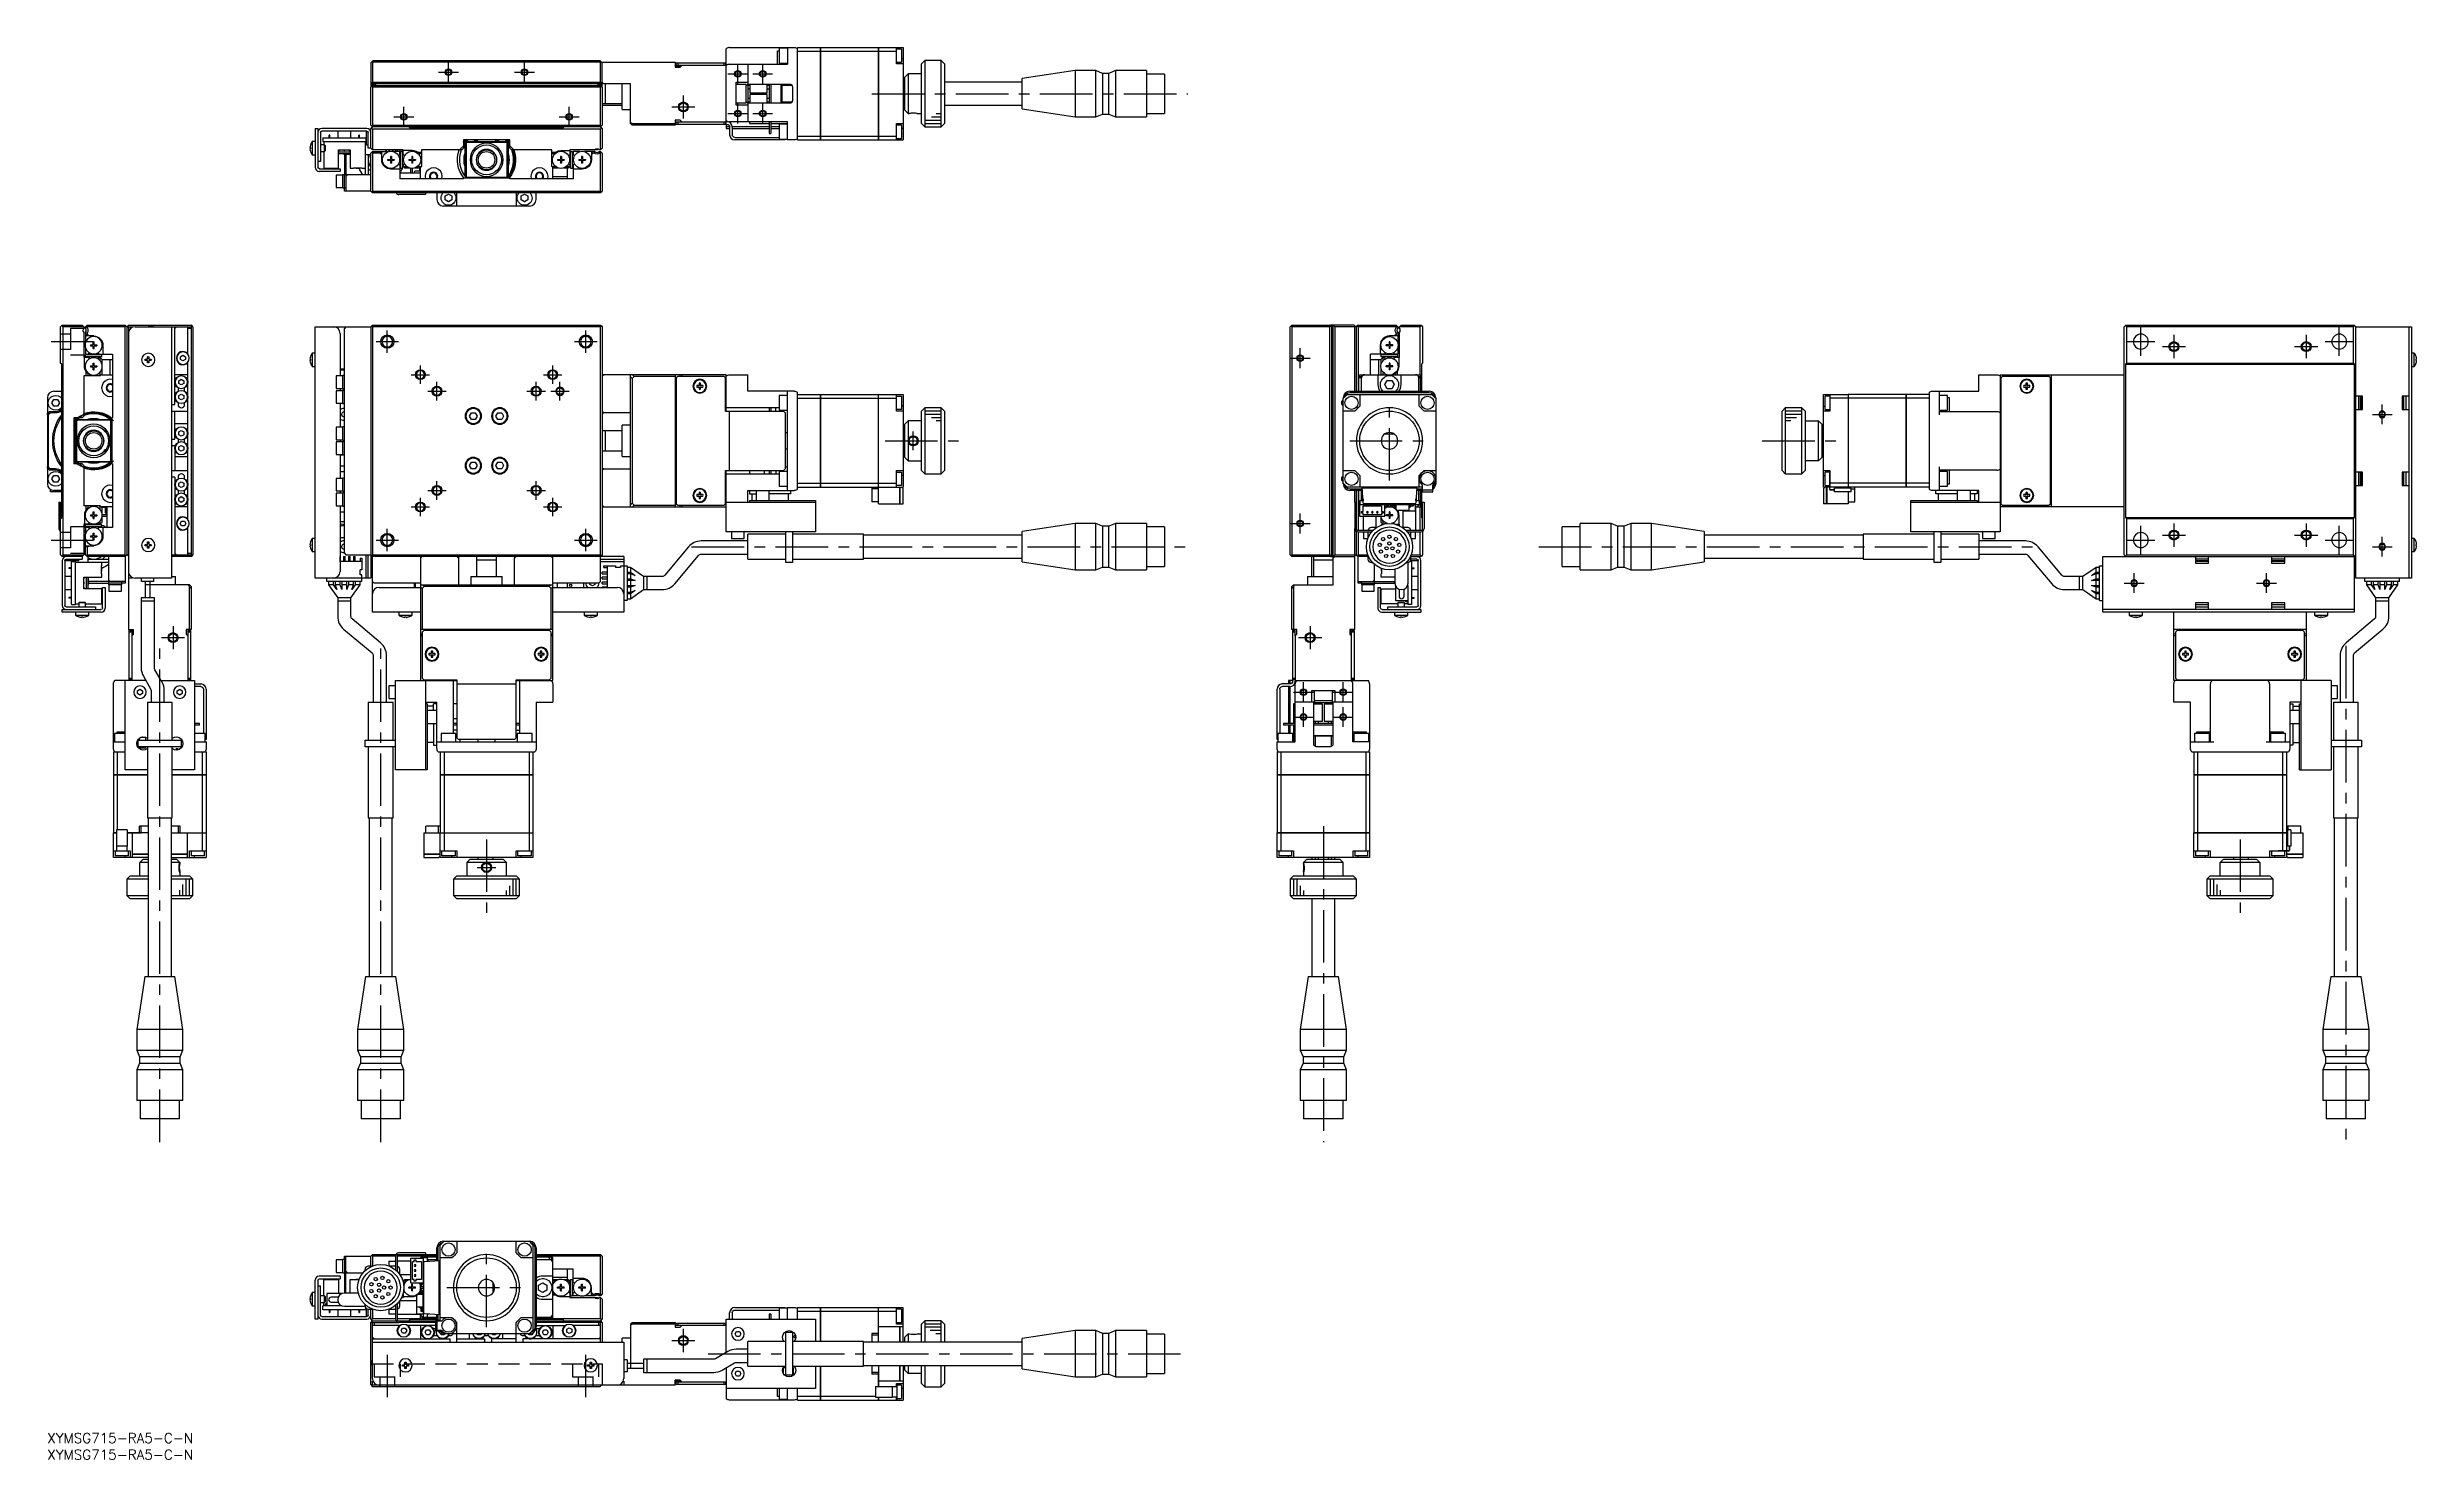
# Model space of a CAD drawing. Extents: x 0 to 716, y -8 to 419.
import ezdxf

# ---------------------------------------------------------------- set-up
doc = ezdxf.new("R2010")
doc.units = 0
doc.header["$LTSCALE"] = 0.5
doc.linetypes.add('CENTER', pattern=[50.8, 31.75, -6.35, 6.35, -6.35])
doc.linetypes.add('DASHED', pattern=[19.05, 12.7, -6.35])
for name, color, linetype in [('MSM_CENTER', 1, 'CENTER'), ('MSM_CONTINUOUS', 7, 'CONTINUOUS'), ('MSM_DASHED', 4, 'DASHED'), ('MSM_NARROW', 5, 'CONTINUOUS'), ('MSM_PART_NUMBER', 7, 'CONTINUOUS')]:
    doc.layers.add(name, color=color, linetype=linetype)
doc.styles.get("Standard").update_dxf_attribs({"font": 'txt.shx', "height": 1, "bigfont": 'bigfont.shx'})

# ---------------------------------------------------------------- blocks, each defined once
blk = doc.blocks.new('*U2')
at = {"layer": 'MSM_PART_NUMBER'}
blk.add_text('XYMSG715-RA5-C-N', height=3, dxfattribs=at).set_placement((0, -3))
blk = doc.blocks.new('*U3')
at = {"layer": 'MSM_PART_NUMBER'}
blk.add_text('XYMSG715-RA5-C-N', height=3, dxfattribs=at).set_placement((0, -8))

msp = doc.modelspace()

# ---------------------------------------------------------------- linework, layer by layer
at = {"layer": 'MSM_CENTER'}
for p, q in [((118.29, 411.49), (124.29, 411.49)), ((121.29, 408.49), (121.29, 414.49)), ((141.29, 411.49), (147.29, 411.49)), ((144.29, 408.49), (144.29, 414.49)), ((205.79, 410.99), (211.79, 410.99)), ((208.79, 407.99), (208.79, 413.99)), ((213.29, 410.99), (219.29, 410.99)), ((216.29, 407.99), (216.29, 413.99)), ((192.29, 404.49), (192.29, 397.49)), ((208.79, 395.99), (208.79, 401.99)), ((216.29, 395.99), (216.29, 401.99)), ((249.29, 404.99), (344.79, 404.99)), ((104.79, 397.99), (110.79, 397.99)), ((107.79, 394.99), (107.79, 400.99)), ((154.79, 397.99), (160.79, 397.99)), ((157.79, 394.99), (157.79, 400.99)), ((188.79, 400.99), (195.79, 400.99)), ((205.79, 398.99), (211.79, 398.99)), ((213.29, 398.99), (219.29, 398.99)), ((1.18, 330.03), (13.83, 330.03)), ((99.39, 330.03), (106.19, 330.03)), ((102.79, 326.63), (102.79, 333.43)), ((159.39, 330.03), (166.19, 330.03)), ((162.79, 326.63), (162.79, 333.43)), ((628.75, 330.03), (637.25, 330.03)), ((633, 325.78), (633, 334.28)), ((643, 332.03), (643, 325.03)), ((683, 332.03), (683, 325.03)), ((688.75, 330.03), (697.25, 330.03)), ((693, 325.78), (693, 334.28)), ((112.79, 317.23), (112.79, 322.83)), ((152.79, 317.23), (152.79, 322.83)), ((375.81, 325.03), (381.81, 325.03)), ((378.81, 322.03), (378.81, 328.03)), ((639.5, 328.53), (646.5, 328.53)), ((679.5, 328.53), (686.5, 328.53)), ((109.99, 320.03), (115.59, 320.03)), ((117.79, 312.23), (117.79, 317.83)), ((147.79, 312.23), (147.79, 317.83)), ((149.99, 320.03), (155.59, 320.03)), ((154.99, 312.23), (154.99, 317.83)), ((114.99, 315.03), (120.59, 315.03)), ((144.99, 315.03), (150.59, 315.03)), ((152.19, 315.03), (157.79, 315.03)), ((405.81, 288.03), (405.81, 312.03)), ((706, 305.03), (706, 311.03)), ((261.79, 297.23), (261.79, 302.83)), ((703, 308.03), (709, 308.03)), ((253.29, 300.03), (277.29, 300.03)), ((393.81, 300.03), (417.81, 300.03)), ((518.5, 300.03), (542.5, 300.03)), ((117.79, 282.23), (117.79, 287.83)), ((147.79, 282.23), (147.79, 287.83)), ((109.99, 280.03), (115.59, 280.03)), ((112.79, 277.23), (112.79, 282.83)), ((114.99, 285.03), (120.59, 285.03)), ((144.99, 285.03), (150.59, 285.03)), ((149.99, 280.03), (155.59, 280.03)), ((152.79, 277.23), (152.79, 282.83)), ((102.79, 266.63), (102.79, 273.43)), ((162.79, 266.63), (162.79, 273.43)), ((375.81, 275.03), (381.81, 275.03)), ((378.81, 272.03), (378.81, 278.03)), ((633, 265.78), (633, 274.28)), ((643, 275.03), (643, 268.03)), ((683, 275.03), (683, 268.03)), ((693, 265.78), (693, 274.28)), ((1.18, 270.03), (13.83, 270.03)), ((99.39, 270.03), (106.19, 270.03)), ((159.39, 270.03), (166.19, 270.03)), ((194.79, 268.03), (344.79, 268.03)), ((451, 268.03), (601, 268.03)), ((628.75, 270.03), (637.25, 270.03)), ((639.5, 271.53), (646.5, 271.53)), ((679.5, 271.53), (686.5, 271.53)), ((688.75, 270.03), (697.25, 270.03)), ((703, 268.03), (709, 268.03)), ((706, 265.03), (706, 271.03)), ((631, 254.03), (631, 260.03)), ((671, 254.03), (671, 260.03)), ((628, 257.03), (634, 257.03)), ((668, 257.03), (674, 257.03)), ((38, 244.03), (38, 237.03)), ((381.81, 244.03), (381.81, 237.03)), ((34, 88.03), (34, 238.03)), ((34.5, 240.53), (41.5, 240.53)), ((100.79, 88.03), (100.79, 238.03)), ((378.31, 240.53), (385.31, 240.53)), ((695, 238.03), (695, 88.03)), ((376.81, 224.03), (382.81, 224.03)), ((379.81, 221.03), (379.81, 227.03)), ((388.81, 224.03), (394.81, 224.03)), ((391.81, 221.03), (391.81, 227.03)), ((376.81, 216.53), (382.81, 216.53)), ((379.81, 213.53), (379.81, 219.53)), ((388.81, 216.53), (394.81, 216.53)), ((391.81, 213.53), (391.81, 219.53)), ((132.79, 179.53), (132.79, 155.53)), ((385.81, 183.53), (385.81, 88.03)), ((663, 179.53), (663, 155.53)), ((129.99, 171.03), (135.59, 171.03)), ((132.79, 32), (132.79, 56)), ((120.79, 44), (144.79, 44)), ((192.29, 31.5), (192.29, 24.5)), ((102.79, 23.72), (102.79, 10.89)), ((162.79, 10.89), (162.79, 23.72)), ((188.79, 28), (195.79, 28)), ((199.79, 24), (344.79, 24))]:
    msp.add_line(p, q, dxfattribs=at)
at = {"layer": 'MSM_CONTINUOUS'}
for p, q in [((205.29, 413.51), (205.29, 418.61)), ((206.29, 418.99), (225.79, 418.99)), ((220.79, 417.94), (221.29, 417.94)), ((220.79, 413.89), (220.79, 417.94)), ((221.29, 418.74), (221.29, 414.24)), ((223.79, 418.74), (221.29, 418.74)), ((223.79, 418.99), (223.79, 413.89)), ((226.79, 390.99), (226.79, 418.99)), ((226.79, 418.99), (233.78, 418.99)), ((226.79, 417.83), (233.78, 417.83)), ((233.78, 390.99), (233.78, 418.99)), ((233.79, 418.98), (233.78, 418.98)), ((233.79, 417.83), (233.78, 417.83)), ((233.79, 418.99), (233.79, 390.99)), ((233.79, 418.99), (251.28, 418.99)), ((233.79, 417.83), (251.28, 417.83)), ((251.28, 390.99), (251.28, 418.99)), ((251.29, 418.98), (251.28, 418.98)), ((251.29, 417.83), (251.28, 417.83)), ((251.29, 418.99), (258.79, 418.99)), ((251.29, 418.99), (251.29, 390.99)), ((251.29, 417.83), (256.79, 417.83)), ((256.79, 413.99), (256.79, 418.99)), ((258.29, 418.49), (256.79, 418.49)), ((258.29, 418.49), (258.29, 414.49)), ((258.79, 418.99), (258.79, 390.99)), ((98.14, 414.64), (97.79, 414.29)), ((97.79, 414.29), (97.79, 407.29)), ((97.79, 407.99), (98.29, 408.49)), ((98.49, 414.99), (98.14, 414.64)), ((98.29, 414.49), (98.14, 414.64)), ((167.29, 414.49), (98.29, 414.49)), ((98.29, 414.49), (98.29, 408.49)), ((98.29, 408.49), (167.29, 408.49)), ((98.49, 414.99), (167.09, 414.99)), ((167.79, 414.29), (167.09, 414.99)), ((167.44, 414.64), (167.29, 414.49)), ((167.29, 408.49), (167.29, 414.49)), ((167.29, 408.49), (167.79, 407.99)), ((167.59, 414.49), (189.79, 414.49)), ((167.79, 407.29), (167.79, 414.49)), ((168.29, 407.99), (167.79, 408.49)), ((189.79, 414.49), (189.79, 412.99)), ((191.54, 413.24), (189.79, 413.24)), ((189.79, 412.99), (191.29, 412.99)), ((190.09, 413.49), (190.09, 414.29)), ((190.09, 414.29), (205.09, 414.29)), ((205.29, 413.49), (190.09, 413.49)), ((190.59, 414.29), (190.59, 413.49)), ((191.79, 413.49), (191.29, 412.99)), ((204.59, 413.49), (204.59, 414.29)), ((205.09, 414.29), (205.09, 413.49)), ((205.29, 396.49), (205.29, 413.49)), ((206.29, 413.89), (223.79, 413.89)), ((208.29, 401.49), (208.29, 408.49)), ((208.29, 408.49), (211.79, 408.49)), ((211.79, 413.89), (211.79, 407.86)), ((221.29, 414.24), (223.79, 414.24)), ((256.79, 414.49), (258.29, 414.49)), ((258.79, 413.99), (256.79, 413.99)), ((258.79, 415.49), (258.29, 415.49)), ((259.29, 408.49), (258.79, 408.49)), ((259.29, 409.99), (260.29, 410.99)), ((259.29, 399.99), (259.29, 409.99)), ((264.29, 410.99), (260.29, 410.99)), ((260.29, 410.99), (260.29, 398.99)), ((265.29, 414.99), (264.29, 413.99)), ((264.29, 395.99), (264.29, 413.99)), ((265.29, 414.99), (265.29, 394.99)), ((270.29, 414.99), (265.29, 414.99)), ((270.29, 394.99), (270.29, 414.99)), ((271.29, 413.99), (270.29, 414.99)), ((271.29, 413.99), (271.29, 395.99)), ((294.79, 408.49), (271.29, 408.49)), ((310.79, 411.99), (294.79, 409.56)), ((294.79, 400.42), (294.79, 409.56)), ((316.99, 411.99), (310.79, 411.99)), ((310.79, 411.99), (310.79, 397.99)), ((318.99, 411.14), (316.99, 411.99)), ((316.99, 397.99), (316.99, 411.99)), ((320.99, 411.14), (318.99, 411.14)), ((318.99, 411.14), (318.99, 398.84)), ((322.99, 411.99), (320.99, 411.14)), ((320.99, 398.84), (320.99, 411.14)), ((332.29, 411.99), (322.99, 411.99)), ((322.99, 411.99), (322.99, 397.99)), ((332.29, 411.99), (332.29, 397.99)), ((337.79, 410.94), (332.29, 410.94)), ((337.79, 410.94), (337.79, 399.04)), ((176.29, 407.99), (97.79, 407.99)), ((97.79, 407.79), (99.19, 407.79)), ((98.29, 407.49), (97.79, 406.99)), ((97.89, 407.19), (97.79, 407.29)), ((97.79, 395.49), (97.79, 406.99)), ((97.89, 407.09), (97.89, 407.29)), ((98.29, 406.99), (98.04, 407.24)), ((98.89, 407.59), (98.19, 407.59)), ((98.29, 407.49), (167.29, 407.49)), ((98.29, 406.99), (98.29, 395.49)), ((167.29, 406.99), (98.29, 406.99)), ((99.19, 407.79), (99.19, 407.49)), ((166.39, 407.79), (166.39, 407.49)), ((167.79, 407.79), (166.39, 407.79)), ((167.39, 407.59), (166.69, 407.59)), ((167.54, 407.24), (167.29, 407.49)), ((167.54, 407.24), (167.29, 406.99)), ((167.29, 395.49), (167.29, 406.99)), ((167.79, 406.99), (167.54, 407.24)), ((167.69, 407.29), (167.69, 407.09)), ((167.79, 407.29), (167.69, 407.19)), ((167.79, 406.99), (167.79, 395.49)), ((167.79, 401.99), (173.79, 401.99)), ((167.79, 401.49), (173.79, 401.49)), ((168.79, 401.99), (168.79, 407.99)), ((173.79, 400.24), (173.79, 407.99)), ((176.29, 395.99), (176.29, 407.99)), ((211.29, 407.74), (208.29, 407.74)), ((208.29, 402.24), (211.29, 402.24)), ((211.79, 401.49), (208.29, 401.49)), ((211.29, 402.24), (211.29, 407.74)), ((211.79, 407.86), (211.88, 407.86)), ((211.79, 402.12), (211.88, 402.12)), ((211.79, 402.12), (211.79, 396.49)), ((211.88, 402.12), (211.8, 402.15)), ((211.81, 407.84), (211.88, 407.86)), ((211.89, 402.11), (211.89, 407.86)), ((212.39, 407.49), (211.89, 407.49)), ((211.89, 406.49), (212.39, 406.49)), ((212.39, 403.49), (211.89, 403.49)), ((211.89, 402.49), (212.39, 402.49)), ((212.09, 407.89), (224.49, 407.89)), ((224.49, 402.09), (212.09, 402.09)), ((212.29, 407.89), (212.29, 407.49)), ((212.29, 402.49), (212.29, 402.09)), ((212.39, 407.89), (212.39, 405.24)), ((212.39, 405.24), (217.59, 405.24)), ((217.59, 404.74), (212.39, 404.74)), ((212.39, 404.74), (212.39, 402.09)), ((217.59, 405.24), (217.59, 407.89)), ((218.29, 407.49), (217.59, 407.49)), ((217.59, 406.49), (218.29, 406.49)), ((217.59, 402.09), (217.59, 404.74)), ((218.29, 403.49), (217.59, 403.49)), ((217.59, 402.49), (218.29, 402.49)), ((218.29, 407.89), (218.29, 402.09)), ((218.79, 407.89), (218.79, 402.09)), ((221.89, 402.09), (221.89, 407.89)), ((222.09, 407.89), (222.09, 402.09)), ((225.18, 407.49), (222.09, 407.49)), ((222.09, 402.49), (225.18, 402.49)), ((225.29, 407.09), (225.29, 402.89)), ((259.29, 407.49), (258.79, 407.49)), ((258.79, 406.49), (259.29, 406.49)), ((259.29, 403.49), (258.79, 403.49)), ((258.79, 402.49), (259.29, 402.49)), ((258.79, 401.49), (259.29, 401.49)), ((271.29, 401.49), (294.79, 401.49)), ((80.99, 394.49), (81.79, 394.49)), ((80.99, 394.49), (80.99, 382.69)), ((81.79, 394.49), (81.79, 382.79)), ((96.59, 394.49), (82.99, 394.49)), ((97.79, 395.49), (98.04, 395.24)), ((97.94, 394.64), (97.79, 394.49)), ((97.79, 388.49), (97.79, 394.49)), ((97.94, 394.64), (98.29, 394.99)), ((98.29, 394.29), (97.94, 394.64)), ((98.04, 395.24), (98.29, 395.49)), ((98.04, 395.24), (98.29, 394.99)), ((98.29, 395.49), (167.29, 395.49)), ((167.29, 394.99), (98.29, 394.99)), ((167.29, 394.29), (98.29, 394.29)), ((98.29, 394.29), (98.29, 387.99)), ((109.29, 394.99), (109.64, 394.64)), ((109.64, 394.64), (155.94, 394.64)), ((117.39, 394.89), (117.39, 394.99)), ((117.79, 394.89), (117.39, 394.89)), ((117.79, 394.64), (117.79, 394.99)), ((147.79, 394.99), (147.79, 394.64)), ((155.94, 394.64), (156.29, 394.99)), ((167.29, 395.49), (167.54, 395.24)), ((167.29, 394.99), (167.54, 395.24)), ((167.29, 394.99), (167.64, 394.64)), ((167.64, 394.64), (167.29, 394.29)), ((167.29, 387.99), (167.29, 394.29)), ((167.54, 395.24), (167.79, 395.49)), ((167.79, 394.49), (167.64, 394.64)), ((167.79, 394.49), (167.79, 388.49)), ((173.79, 400.24), (176.29, 400.24)), ((176.29, 396.3), (176.9, 395.99)), ((176.79, 395.49), (176.29, 395.99)), ((189.79, 395.49), (176.79, 395.49)), ((176.9, 395.99), (177.4, 395.49)), ((176.9, 395.99), (189.79, 395.99)), ((189.79, 396.99), (189.79, 395.49)), ((191.29, 396.99), (189.79, 396.99)), ((190.09, 396.49), (205.49, 396.49)), ((190.09, 395.69), (190.09, 396.49)), ((205.49, 395.69), (190.09, 395.69)), ((190.59, 396.49), (190.59, 395.69)), ((191.29, 396.99), (191.79, 396.49)), ((204.59, 395.69), (204.59, 396.49)), ((205.09, 396.49), (205.09, 395.69)), ((205.29, 395.69), (205.29, 394.49)), ((206.29, 394.99), (205.29, 394.99)), ((205.29, 394.49), (206.29, 394.49)), ((223.79, 396.49), (206.29, 396.49)), ((206.29, 394.89), (206.29, 392.59)), ((218.29, 394.99), (207.09, 394.99)), ((207.09, 394.89), (207.09, 392.59)), ((207.09, 394.49), (218.29, 394.49)), ((212.29, 396.49), (212.29, 395.99)), ((212.29, 395.99), (218.29, 395.99)), ((218.29, 396.49), (218.29, 392.99)), ((218.79, 396.49), (218.79, 392.99)), ((218.79, 395.99), (223.79, 395.99)), ((221.29, 394.99), (218.79, 394.99)), ((218.79, 394.49), (221.29, 394.49)), ((223.79, 395.74), (221.29, 395.74)), ((221.29, 395.74), (221.29, 391.24)), ((223.79, 390.99), (223.79, 396.49)), ((256.79, 395.99), (258.79, 395.99)), ((256.79, 390.99), (256.79, 395.99)), ((258.29, 395.49), (256.79, 395.49)), ((258.29, 395.49), (258.29, 391.49)), ((258.79, 394.49), (258.29, 394.49)), ((260.29, 398.99), (259.29, 399.99)), ((260.29, 398.99), (260.54, 398.99)), ((260.54, 398.99), (260.54, 398.99)), ((263.04, 398.99), (264.29, 398.99)), ((264.29, 395.99), (265.29, 394.99)), ((265.29, 394.99), (270.29, 394.99)), ((270.29, 394.99), (271.29, 395.99)), ((294.79, 400.42), (310.79, 397.99)), ((310.79, 397.99), (316.99, 397.99)), ((316.99, 397.99), (318.99, 398.84)), ((318.99, 398.84), (320.99, 398.84)), ((320.99, 398.84), (322.99, 397.99)), ((322.99, 397.99), (332.29, 397.99)), ((332.29, 399.04), (337.79, 399.04)), ((79.4, 388.69), (79.54, 388.69)), ((79.54, 388.29), (79.4, 388.29)), ((79.54, 389.44), (79.54, 389.42)), ((79.54, 388.69), (79.54, 388.29)), ((79.54, 387.56), (79.54, 387.54)), ((80.09, 390.49), (80.09, 386.49)), ((80.99, 390.49), (80.09, 390.49)), ((82.59, 393.29), (82.59, 384.49)), ((83.79, 389.49), (82.59, 389.49)), ((82.59, 387.49), (83.79, 387.49)), ((96.59, 393.69), (82.99, 393.69)), ((83.29, 391.69), (96.29, 391.69)), ((83.29, 391.69), (83.29, 390.49)), ((83.29, 390.49), (96.29, 390.49)), ((83.54, 390.49), (83.54, 389.49)), ((83.54, 387.49), (83.54, 382.49)), ((83.79, 387.49), (83.79, 389.49)), ((83.99, 389.29), (83.79, 389.49)), ((83.79, 387.49), (83.99, 387.69)), ((83.99, 389.29), (83.99, 387.69)), ((85.17, 391.69), (85.17, 392.49)), ((85.42, 392.49), (85.17, 392.49)), ((85.42, 391.69), (85.42, 392.49)), ((87.79, 393.69), (87.79, 391.69)), ((88.04, 382.49), (88.04, 387.99)), ((88.04, 387.99), (91.54, 387.99)), ((91.54, 387.29), (88.04, 387.29)), ((91.54, 387.99), (91.54, 382.49)), ((91.79, 391.69), (91.79, 393.69)), ((94.42, 392.49), (94.17, 392.49)), ((94.17, 391.69), (94.17, 392.49)), ((94.42, 391.69), (94.42, 392.49)), ((96.04, 390.49), (96.04, 380.49)), ((96.29, 391.69), (96.29, 390.49)), ((96.49, 390.64), (96.29, 390.64)), ((96.49, 389.49), (96.49, 393.49)), ((96.94, 393.49), (96.49, 393.49)), ((96.49, 389.49), (96.99, 389.49)), ((96.99, 388.49), (96.99, 393.29)), ((97.79, 388.49), (96.99, 388.49)), ((97.79, 388.49), (98.29, 387.99)), ((98.29, 387.49), (97.79, 386.99)), ((97.79, 375.49), (97.79, 386.99)), ((98.29, 386.99), (98.04, 387.24)), ((107.59, 387.99), (98.29, 387.99)), ((98.29, 387.49), (103.18, 387.49)), ((98.29, 386.99), (98.29, 375.49)), ((100.59, 386.99), (98.29, 386.99)), ((101.09, 387.34), (100.59, 386.99)), ((100.59, 386.99), (101.09, 386.49)), ((101.09, 384.99), (101.09, 387.49)), ((102.52, 387.49), (102.52, 387.99)), ((106.59, 387.49), (104.61, 387.49)), ((105.29, 387.99), (105.29, 387.49)), ((105.79, 387.99), (105.79, 387.49)), ((106.54, 387.99), (106.54, 387.49)), ((106.59, 386.54), (106.59, 387.49)), ((106.79, 382.49), (106.79, 387.49)), ((106.79, 387.49), (107.39, 387.49)), ((107.39, 382.49), (107.39, 387.49)), ((107.59, 386.54), (107.59, 387.99)), ((110.29, 387.79), (107.59, 387.79)), ((111.89, 387.29), (113.09, 387.29)), ((125.29, 387.99), (113.09, 387.99)), ((113.09, 387.99), (113.09, 382.99)), ((124.59, 387.99), (125.79, 389.2)), ((125.79, 388.49), (125.29, 387.99)), ((139.79, 390.99), (125.79, 390.99)), ((125.79, 390.99), (125.79, 388.49)), ((126.29, 389.69), (126.59, 389.99)), ((126.29, 380.29), (126.29, 389.69)), ((126.79, 390.19), (126.59, 389.99)), ((126.59, 389.99), (126.59, 379.99)), ((126.79, 390.19), (127.09, 390.49)), ((138.79, 390.19), (126.79, 390.19)), ((127.09, 390.49), (138.49, 390.49)), ((131.73, 387.95), (131.73, 387.95)), ((138.49, 390.49), (138.99, 389.99)), ((138.99, 389.99), (139.29, 389.69)), ((138.99, 379.99), (138.99, 389.99)), ((139.29, 389.69), (139.29, 380.29)), ((139.79, 388.49), (139.79, 390.99)), ((139.79, 389.2), (141, 387.99)), ((140.29, 387.99), (139.79, 388.49)), ((152.49, 387.99), (140.29, 387.99)), ((152.49, 382.99), (152.49, 387.99)), ((152.49, 387.29), (153.7, 387.29)), ((155.29, 387.79), (157.99, 387.79)), ((166.29, 387.99), (157.99, 387.99)), ((157.99, 387.99), (157.99, 386.54)), ((158.19, 387.49), (158.79, 387.49)), ((158.19, 382.49), (158.19, 387.49)), ((158.79, 382.49), (158.79, 387.49)), ((160.98, 387.49), (158.99, 387.49)), ((158.99, 387.49), (158.99, 386.54)), ((165.53, 387.49), (162.41, 387.49)), ((164.49, 387.49), (164.49, 384.99)), ((164.99, 386.99), (164.49, 387.34)), ((164.49, 386.49), (164.99, 386.99)), ((165.36, 386.99), (164.99, 386.99)), ((165.36, 386.99), (165.53, 387.49)), ((166.29, 387.99), (166.29, 388.23)), ((167.29, 387.99), (166.85, 387.99)), ((166.85, 387.49), (167.29, 387.49)), ((167.02, 386.99), (166.85, 387.49)), ((167.29, 386.99), (167.02, 386.99)), ((167.29, 387.99), (167.79, 388.49)), ((167.29, 387.49), (167.54, 387.24)), ((167.54, 387.24), (167.29, 386.99)), ((167.29, 375.49), (167.29, 386.99)), ((167.79, 386.99), (167.54, 387.24)), ((167.79, 386.99), (167.79, 375.49)), ((207.89, 391.79), (221.29, 391.79)), ((223.09, 390.99), (207.89, 390.99)), ((218.29, 392.99), (218.79, 392.99)), ((221.29, 391.24), (223.79, 391.24)), ((222.59, 390.99), (222.59, 391.24)), ((223.09, 391.24), (223.09, 390.99)), ((225.79, 390.99), (223.79, 390.99)), ((226.79, 392.14), (233.78, 392.14)), ((226.79, 390.99), (233.78, 390.99)), ((233.79, 392.15), (233.78, 392.15)), ((233.79, 391), (233.78, 391)), ((233.79, 392.14), (251.28, 392.14)), ((233.79, 390.99), (251.28, 390.99)), ((251.29, 392.15), (251.28, 392.15)), ((251.29, 391), (251.28, 391)), ((251.29, 392.14), (256.79, 392.14)), ((251.29, 390.99), (258.79, 390.99)), ((256.79, 391.49), (258.29, 391.49)), ((80.09, 386.49), (80.99, 386.49)), ((82.59, 384.49), (81.79, 384.49)), ((88.49, 381.49), (82.19, 381.49)), ((82.29, 382.29), (88.49, 382.29)), ((83.54, 382.49), (88.04, 382.49)), ((89.29, 380.39), (87.29, 380.39)), ((87.29, 380.39), (87.29, 376.59)), ((91.54, 386.79), (88.04, 386.79)), ((88.49, 382.29), (88.49, 381.49)), ((97.79, 380.49), (89.29, 380.49)), ((89.29, 376.49), (89.29, 380.49)), ((91.54, 386.64), (89.79, 386.64)), ((89.79, 386.49), (89.79, 380.49)), ((89.79, 386.49), (90.29, 386.49)), ((89.79, 376.49), (89.79, 380.49)), ((90.29, 386.49), (90.29, 375.49)), ((90.29, 379.99), (90.79, 380.49)), ((91.54, 382.49), (92.54, 382.49)), ((92.54, 382.59), (95.04, 382.59)), ((92.54, 382.49), (92.54, 382.59)), ((93.34, 382.59), (93.34, 382.49)), ((93.34, 382.49), (94.24, 382.49)), ((93.72, 382.59), (93.72, 382.49)), ((93.87, 382.59), (93.87, 382.49)), ((94.24, 382.59), (94.24, 382.49)), ((95.04, 382.49), (95.04, 382.59)), ((95.04, 382.49), (96.04, 382.49)), ((96.04, 386.64), (97.79, 386.64)), ((97.04, 386.64), (97.04, 380.49)), ((102.89, 385.13), (103.69, 385.13)), ((102.89, 385.13), (102.89, 384.84)), ((102.89, 384.84), (103.69, 384.84)), ((103.42, 385.13), (103.42, 384.84)), ((103.75, 385.99), (103.75, 385.19)), ((104.04, 385.99), (103.75, 385.99)), ((103.75, 385.46), (104.04, 385.46)), ((103.75, 384.78), (103.75, 383.99)), ((103.75, 384.52), (104.04, 384.52)), ((104.04, 383.99), (103.75, 383.99)), ((106.59, 382.19), (103.89, 382.19)), ((104.04, 385.99), (104.04, 385.19)), ((104.04, 384.78), (104.04, 383.99)), ((104.1, 385.13), (104.89, 385.13)), ((104.1, 384.84), (104.89, 384.84)), ((104.36, 384.84), (104.36, 385.13)), ((104.89, 385.13), (104.89, 384.84)), ((106.59, 386.54), (106.33, 386.39)), ((106.33, 383.59), (106.59, 383.44)), ((106.54, 386.51), (106.54, 386.48)), ((106.54, 383.5), (106.54, 383.47)), ((106.59, 383.44), (106.59, 379.29)), ((112.79, 380.99), (106.59, 380.99)), ((106.79, 382.49), (107.39, 382.49)), ((107.59, 386.54), (107.82, 386.41)), ((107.59, 383.44), (107.82, 383.57)), ((107.59, 382.99), (107.59, 383.44)), ((107.59, 382.99), (108.63, 382.99)), ((107.59, 382.99), (108.09, 382.49)), ((109.58, 382.49), (108.09, 382.49)), ((109.29, 385.13), (110.09, 385.13)), ((109.29, 385.13), (109.29, 384.84)), ((109.29, 384.84), (110.09, 384.84)), ((109.82, 385.13), (109.82, 384.84)), ((109.89, 380.99), (109.89, 382.42)), ((110.44, 385.99), (110.15, 385.99)), ((110.15, 385.99), (110.15, 385.19)), ((110.15, 385.46), (110.44, 385.46)), ((110.15, 384.78), (110.15, 383.99)), ((110.15, 384.52), (110.44, 384.52)), ((110.44, 383.99), (110.15, 383.99)), ((110.39, 380.99), (110.39, 382.39)), ((110.44, 385.99), (110.44, 385.19)), ((110.44, 384.78), (110.44, 383.99)), ((110.5, 385.13), (111.29, 385.13)), ((110.5, 384.84), (111.29, 384.84)), ((110.76, 384.84), (110.76, 385.13)), ((112.59, 382.49), (111.01, 382.49)), ((112.79, 381.56), (111.19, 381.56)), ((111.19, 381.06), (112.79, 381.06)), ((111.29, 385.13), (111.29, 384.84)), ((111.95, 382.99), (113.09, 382.99)), ((113.09, 386.79), (112.44, 386.79)), ((112.59, 382.49), (113.09, 382.99)), ((112.59, 381.56), (112.59, 382.49)), ((112.59, 380.99), (112.59, 381.06)), ((112.79, 379.29), (112.79, 382.69)), ((126.59, 379.99), (126.29, 380.29)), ((126.59, 379.99), (126.79, 379.79)), ((127.09, 379.49), (126.79, 379.79)), ((126.79, 379.79), (138.79, 379.79)), ((129.63, 381.79), (129.82, 381.79)), ((130.04, 381.56), (129.82, 381.79)), ((130.04, 381.56), (129.87, 381.56)), ((129.93, 386.3), (129.99, 386.36)), ((129.99, 383.61), (129.93, 383.68)), ((129.99, 386.43), (129.99, 386.36)), ((129.99, 383.61), (129.99, 383.55)), ((130.04, 381.43), (130.04, 381.56)), ((130.04, 381.43), (130.04, 381.43)), ((131.73, 382.02), (131.73, 382.02)), ((135.77, 381.79), (135.54, 381.56)), ((135.71, 381.56), (135.54, 381.56)), ((135.54, 381.56), (135.54, 381.43)), ((135.54, 381.43), (135.54, 381.43)), ((135.77, 381.79), (135.96, 381.79)), ((138.79, 379.79), (138.49, 379.49)), ((138.79, 379.79), (139.29, 380.29)), ((153.15, 386.79), (152.49, 386.79)), ((152.49, 382.99), (152.99, 382.49)), ((152.49, 382.99), (153.63, 382.99)), ((154.58, 382.49), (152.74, 382.49)), ((152.74, 382.49), (152.74, 379.29)), ((152.74, 379.99), (157.24, 379.99)), ((152.79, 382.49), (152.79, 382.69)), ((154.29, 385.13), (154.29, 384.84)), ((154.29, 385.13), (155.09, 385.13)), ((154.29, 384.84), (155.09, 384.84)), ((154.82, 385.13), (154.82, 384.84)), ((155.44, 385.99), (155.15, 385.99)), ((155.15, 385.99), (155.15, 385.19)), ((155.15, 385.46), (155.44, 385.46)), ((155.15, 384.78), (155.15, 383.99)), ((155.15, 384.52), (155.44, 384.52)), ((155.44, 383.99), (155.15, 383.99)), ((155.44, 385.99), (155.44, 385.19)), ((155.44, 384.78), (155.44, 383.99)), ((155.5, 385.13), (156.29, 385.13)), ((155.5, 384.84), (156.29, 384.84)), ((155.76, 384.84), (155.76, 385.13)), ((157.49, 382.49), (156.01, 382.49)), ((156.29, 385.13), (156.29, 384.84)), ((156.95, 382.99), (157.99, 382.99)), ((157.24, 379.29), (157.24, 382.49)), ((157.49, 382.49), (157.99, 382.99)), ((157.99, 386.54), (157.77, 386.41)), ((157.99, 383.44), (157.77, 383.57)), ((157.99, 383.44), (157.99, 382.99)), ((158.19, 382.49), (158.79, 382.49)), ((158.99, 386.54), (159.25, 386.39)), ((159.25, 383.59), (158.99, 383.44)), ((158.99, 383.44), (158.99, 379.29)), ((161.69, 382.19), (158.99, 382.19)), ((160.69, 385.13), (160.69, 384.84)), ((160.69, 385.13), (161.49, 385.13)), ((160.69, 384.84), (161.49, 384.84)), ((161.22, 385.13), (161.22, 384.84)), ((161.84, 385.99), (161.55, 385.99)), ((161.55, 385.99), (161.55, 385.19)), ((161.55, 385.46), (161.84, 385.46)), ((161.55, 384.78), (161.55, 383.99)), ((161.55, 384.52), (161.84, 384.52)), ((161.84, 383.99), (161.55, 383.99)), ((161.84, 385.99), (161.84, 385.19)), ((161.84, 384.78), (161.84, 383.99)), ((161.9, 385.13), (162.69, 385.13)), ((161.9, 384.84), (162.69, 384.84)), ((162.16, 384.84), (162.16, 385.13)), ((162.69, 385.13), (162.69, 384.84)), ((87.29, 376.59), (89.29, 376.59)), ((89.29, 376.49), (90.29, 376.49)), ((89.79, 375.49), (89.79, 376.49)), ((97.79, 375.49), (89.79, 375.49)), ((97.79, 375.49), (98.29, 374.99)), ((98.04, 375.24), (98.29, 375.49)), ((98.29, 375.49), (167.29, 375.49)), ((167.29, 374.99), (98.29, 374.99)), ((114.29, 374.49), (106.29, 374.49)), ((125.79, 379.29), (106.59, 379.29)), ((114.29, 374.99), (114.29, 374.49)), ((117.79, 374.99), (117.79, 372.99)), ((120.29, 374.07), (121.29, 374.64)), ((120.29, 372.91), (120.29, 374.07)), ((121.29, 372.33), (120.29, 372.91)), ((121.29, 374.64), (122.29, 374.07)), ((122.29, 372.91), (121.29, 372.33)), ((122.29, 374.07), (122.29, 372.91)), ((123.79, 370.99), (123.79, 374.99)), ((139.79, 379.49), (125.79, 379.49)), ((125.79, 379.29), (125.79, 379.49)), ((139.79, 379.29), (139.79, 379.49)), ((158.99, 379.29), (139.79, 379.29)), ((141.79, 374.99), (141.79, 370.99)), ((143.29, 374.07), (144.29, 374.64)), ((143.29, 372.91), (143.29, 374.07)), ((144.29, 372.33), (143.29, 372.91)), ((144.29, 374.64), (145.29, 374.07)), ((145.29, 372.91), (144.29, 372.33)), ((145.29, 374.07), (145.29, 372.91)), ((147.79, 372.99), (147.79, 374.99)), ((167.29, 375.49), (167.54, 375.24)), ((167.54, 375.24), (167.29, 374.99)), ((167.54, 375.24), (167.79, 375.49)), ((123.79, 370.99), (119.79, 370.99)), ((141.79, 370.99), (123.79, 370.99)), ((145.79, 370.99), (141.79, 370.99)), ((4, 334.53), (4.35, 334.88)), ((4, 323.53), (4, 334.53)), ((4.5, 335.03), (4.35, 334.88)), ((4.35, 334.88), (4.7, 334.53)), ((4.5, 335.03), (10.5, 335.03)), ((11, 334.53), (4.7, 334.53)), ((4.7, 334.53), (4.7, 265.53)), ((11, 334.53), (10.5, 335.03)), ((11, 334.53), (11, 334.1)), ((11, 332.77), (11, 325.23)), ((11.5, 334.53), (12, 335.03)), ((11.5, 334.1), (11.5, 334.53)), ((12, 334.26), (11.5, 334.1)), ((11.5, 332.77), (11.5, 329.65)), ((12, 332.6), (11.5, 332.77)), ((14, 331.73), (11.5, 331.73)), ((12, 332.23), (11.65, 331.73)), ((11.75, 334.78), (12, 334.53)), ((12, 335.03), (23.5, 335.03)), ((12, 334.53), (12, 334.26)), ((23.5, 334.53), (12, 334.53)), ((12, 332.6), (12, 332.23)), ((12.5, 331.73), (12, 332.23)), ((13.86, 329.93), (14.15, 329.93)), ((13.86, 329.14), (13.86, 329.93)), ((14.15, 329.14), (14.15, 329.93)), ((23.75, 334.78), (23.5, 335.03)), ((23.5, 334.53), (23.75, 334.78)), ((23.5, 265.53), (23.5, 334.53)), ((23.75, 334.78), (24, 334.53)), ((24.35, 334.68), (24, 334.33)), ((24, 334.53), (24, 265.53)), ((24.7, 335.03), (24.35, 334.68)), ((24.35, 334.68), (24.5, 334.53)), ((24.5, 334.53), (24.5, 243.03)), ((24.5, 334.53), (25.7, 334.53)), ((24.7, 335.03), (31.7, 335.03)), ((26.5, 334.53), (43.5, 334.53)), ((30.5, 334.53), (31, 335.03)), ((31, 335.03), (31, 334.53)), ((31.2, 335.03), (31.2, 334.53)), ((31.4, 334.63), (31.4, 334.53)), ((32, 335.03), (31.5, 334.53)), ((31.7, 335.03), (31.8, 334.93)), ((31.7, 334.93), (31.9, 334.93)), ((31.75, 334.78), (32, 334.53)), ((32, 335.03), (43.5, 335.03)), ((37.5, 334.53), (37.5, 258.53)), ((38.5, 311.03), (38.5, 334.53)), ((38.5, 334.03), (39, 334.53)), ((42.5, 326.36), (42.5, 334.53)), ((43.5, 334.03), (42.5, 334.03)), ((43.75, 334.78), (43.5, 335.03)), ((43.5, 334.53), (43.75, 334.78)), ((43.5, 334.53), (43.5, 265.53)), ((44, 334.53), (43.75, 334.78)), ((44, 334.53), (44, 265.53)), ((80.99, 334.53), (97.79, 334.53)), ((80.99, 258.53), (80.99, 334.53)), ((88.49, 332.53), (88.49, 319.68)), ((90.29, 334.53), (89.79, 334.03)), ((89.79, 266.03), (89.79, 334.03)), ((97.79, 334.53), (98.29, 335.03)), ((97.79, 334.53), (97.79, 258.53)), ((98.29, 334.53), (98.04, 334.78)), ((98.29, 335.03), (167.29, 335.03)), ((167.29, 334.53), (98.29, 334.53)), ((98.29, 334.53), (98.29, 265.53)), ((167.29, 335.03), (167.54, 334.78)), ((167.54, 334.78), (167.29, 334.53)), ((167.29, 265.53), (167.29, 334.53)), ((167.54, 334.78), (167.79, 334.53)), ((167.79, 334.53), (167.79, 265.53)), ((376.31, 335.03), (375.81, 334.53)), ((375.81, 265.53), (375.81, 334.53)), ((376.06, 334.78), (376.31, 334.53)), ((376.31, 335.03), (387.81, 335.03)), ((376.31, 334.53), (376.31, 265.53)), ((387.81, 334.53), (376.31, 334.53)), ((388.06, 334.78), (387.81, 335.03)), ((387.81, 334.53), (388.06, 334.78)), ((387.81, 265.53), (387.81, 334.53)), ((387.91, 334.93), (388.11, 334.93)), ((388.01, 334.93), (388.11, 335.03)), ((388.31, 334.53), (388.06, 334.78)), ((395.11, 335.03), (388.11, 335.03)), ((388.31, 334.53), (388.31, 265.53)), ((388.61, 333.63), (388.31, 333.63)), ((388.41, 333.93), (388.41, 334.63)), ((388.61, 335.03), (388.61, 333.63)), ((388.81, 335.03), (389.31, 334.53)), ((388.81, 256.53), (388.81, 335.03)), ((395.31, 334.53), (389.31, 334.53)), ((389.31, 334.53), (389.31, 265.53)), ((395.46, 334.68), (395.11, 335.03)), ((395.31, 334.53), (395.46, 334.68)), ((395.31, 315.03), (395.31, 334.53)), ((395.81, 334.33), (395.46, 334.68)), ((395.81, 334.53), (396.06, 334.78)), ((395.81, 315.03), (395.81, 334.53)), ((396.31, 335.03), (396.06, 334.78)), ((396.06, 334.78), (396.31, 334.53)), ((396.31, 335.03), (407.81, 335.03)), ((396.31, 334.53), (396.31, 315.03)), ((407.81, 334.53), (396.31, 334.53)), ((405.67, 329.93), (405.67, 329.14)), ((405.96, 329.93), (405.67, 329.93)), ((408.31, 331.73), (405.81, 331.73)), ((405.96, 329.93), (405.96, 329.14)), ((407.81, 332.23), (407.31, 331.73)), ((408.06, 334.78), (407.81, 335.03)), ((407.81, 334.53), (408.06, 334.78)), ((407.81, 334.26), (407.81, 334.53)), ((407.81, 334.26), (408.31, 334.1)), ((407.81, 332.6), (408.31, 332.77)), ((407.81, 332.23), (407.81, 332.6)), ((408.16, 331.73), (407.81, 332.23)), ((408.06, 334.78), (408.31, 334.53)), ((408.31, 334.53), (408.31, 334.1)), ((408.31, 332.77), (408.31, 329.65)), ((409.31, 335.03), (408.81, 334.53)), ((408.81, 334.1), (408.81, 334.53)), ((415.11, 334.53), (408.81, 334.53)), ((408.81, 325.23), (408.81, 332.77)), ((409.31, 335.03), (415.31, 335.03)), ((415.11, 334.53), (415.46, 334.88)), ((415.11, 320.03), (415.11, 334.53)), ((415.46, 334.88), (415.31, 335.03)), ((415.46, 334.88), (415.81, 334.53)), ((415.81, 334.53), (415.81, 323.53)), ((628, 334.53), (628.35, 334.88)), ((628, 265.53), (628, 334.53)), ((628.35, 334.88), (628.5, 335.03)), ((628.35, 334.88), (628.7, 334.53)), ((628.5, 335.03), (697.5, 335.03)), ((697.3, 334.53), (628.7, 334.53)), ((628.7, 334.53), (628.7, 323.53)), ((697.3, 334.53), (697.65, 334.88)), ((697.3, 323.53), (697.3, 334.53)), ((697.5, 335.03), (698, 334.53)), ((698, 258.53), (698, 334.53)), ((698, 334.53), (714.8, 334.53)), ((714, 334.53), (714, 258.53)), ((714.8, 334.53), (714.8, 258.53)), ((4.35, 323.18), (4, 323.53)), ((4.35, 276.88), (4.35, 323.18)), ((12.45, 325.23), (11, 325.23)), ((11.2, 322.53), (11.2, 325.23)), ((11.5, 328.22), (11.5, 326.23)), ((11.5, 326.23), (12.45, 326.23)), ((11.5, 325.43), (11.5, 326.03)), ((16.5, 326.03), (11.5, 326.03)), ((16.5, 325.43), (11.5, 325.43)), ((12.45, 326.23), (12.6, 326.49)), ((12.45, 325.23), (12.58, 325.01)), ((13, 329.08), (13, 328.79)), ((13, 329.08), (13.8, 329.08)), ((13, 328.79), (13.8, 328.79)), ((13, 322.68), (13.8, 322.68)), ((13, 322.68), (13, 322.39)), ((13, 322.39), (13.8, 322.39)), ((13.53, 328.79), (13.53, 329.08)), ((13.53, 322.39), (13.53, 322.68)), ((14.15, 329.4), (13.86, 329.4)), ((13.86, 327.93), (13.86, 328.73)), ((13.86, 328.46), (14.15, 328.46)), ((13.86, 327.93), (14.15, 327.93)), ((13.86, 322.74), (13.86, 323.53)), ((13.86, 323.53), (14.15, 323.53)), ((14.15, 323), (13.86, 323)), ((14.15, 327.93), (14.15, 328.73)), ((14.15, 322.74), (14.15, 323.53)), ((14.21, 329.08), (15, 329.08)), ((14.21, 328.79), (15, 328.79)), ((14.21, 322.68), (15, 322.68)), ((14.21, 322.39), (15, 322.39)), ((14.47, 328.79), (14.47, 329.08)), ((14.47, 322.39), (14.47, 322.68)), ((15, 329.08), (15, 328.79)), ((15, 322.68), (15, 322.39)), ((15.4, 326.49), (15.55, 326.23)), ((15.55, 325.23), (15.42, 325.01)), ((15.55, 326.23), (19.7, 326.23)), ((15.55, 325.23), (16, 325.23)), ((16.5, 324.73), (16, 325.23)), ((16, 324.2), (16, 325.23)), ((16.5, 325.43), (16.5, 326.03)), ((16.5, 324.73), (16.5, 323.25)), ((19.7, 324.48), (16.5, 324.48)), ((16.8, 328.93), (16.8, 326.23)), ((19, 319.98), (19, 324.48)), ((19.7, 326.23), (19.7, 307.03)), ((29.57, 324.73), (30.3, 324.73)), ((30.3, 324.33), (29.57, 324.33)), ((30.3, 324.73), (30.3, 325.46)), ((30.3, 323.61), (30.3, 324.33)), ((30.7, 325.46), (30.7, 324.73)), ((30.7, 324.73), (31.43, 324.73)), ((31.43, 324.33), (30.7, 324.33)), ((30.7, 324.33), (30.7, 323.61)), ((40.25, 325.47), (41, 325.9)), ((40.25, 324.6), (40.25, 325.47)), ((41, 324.17), (40.25, 324.6)), ((41, 325.9), (41.75, 325.47)), ((41.75, 324.6), (41, 324.17)), ((41.75, 325.47), (41.75, 324.6)), ((42.5, 276.36), (42.5, 323.71)), ((79.4, 324.73), (79.54, 324.73)), ((79.54, 324.33), (79.4, 324.33)), ((79.54, 325.48), (79.54, 325.46)), ((79.54, 324.73), (79.54, 324.33)), ((79.54, 323.61), (79.54, 323.58)), ((80.09, 326.53), (80.09, 322.53)), ((80.99, 326.53), (80.09, 326.53)), ((80.09, 322.53), (80.99, 322.53)), ((404.26, 326.23), (400.11, 326.23)), ((400.11, 320.03), (400.11, 326.23)), ((403.31, 324.48), (400.11, 324.48)), ((402.61, 320.03), (402.61, 324.48)), ((403.01, 328.93), (403.01, 326.23)), ((408.31, 326.03), (403.31, 326.03)), ((403.31, 325.43), (403.31, 326.03)), ((408.31, 325.43), (403.31, 325.43)), ((403.81, 325.23), (403.31, 324.73)), ((403.31, 323.25), (403.31, 324.73)), ((403.81, 325.23), (403.81, 324.2)), ((404.26, 325.23), (403.81, 325.23)), ((404.41, 326.49), (404.26, 326.23)), ((404.26, 325.23), (404.39, 325.01)), ((405.61, 329.08), (404.81, 329.08)), ((404.81, 328.79), (404.81, 329.08)), ((405.61, 328.79), (404.81, 328.79)), ((404.81, 322.39), (404.81, 322.68)), ((405.61, 322.68), (404.81, 322.68)), ((405.61, 322.39), (404.81, 322.39)), ((405.34, 329.08), (405.34, 328.79)), ((405.34, 322.68), (405.34, 322.39)), ((405.96, 329.4), (405.67, 329.4)), ((405.67, 328.73), (405.67, 327.93)), ((405.67, 328.46), (405.96, 328.46)), ((405.96, 327.93), (405.67, 327.93)), ((405.67, 323.53), (405.67, 322.74)), ((405.96, 323.53), (405.67, 323.53)), ((405.96, 323), (405.67, 323)), ((405.96, 328.73), (405.96, 327.93)), ((405.96, 323.53), (405.96, 322.74)), ((406.81, 329.08), (406.02, 329.08)), ((406.81, 328.79), (406.02, 328.79)), ((406.81, 322.68), (406.02, 322.68)), ((406.81, 322.39), (406.02, 322.39)), ((406.28, 329.08), (406.28, 328.79)), ((406.28, 322.68), (406.28, 322.39)), ((406.81, 328.79), (406.81, 329.08)), ((406.81, 322.39), (406.81, 322.68)), ((407.36, 326.23), (407.21, 326.49)), ((407.36, 325.23), (407.23, 325.01)), ((408.31, 326.23), (407.36, 326.23)), ((408.81, 325.23), (407.36, 325.23)), ((408.31, 328.22), (408.31, 326.23)), ((408.31, 325.43), (408.31, 326.03)), ((408.61, 325.23), (408.61, 322.53)), ((415.81, 323.53), (415.46, 323.18)), ((415.46, 323.18), (415.46, 315.03)), ((628.7, 323.53), (628.35, 323.18)), ((628.35, 323.18), (697.65, 323.18)), ((628.35, 323.18), (628.35, 276.88)), ((628.7, 323.53), (697.3, 323.53)), ((697.65, 323.18), (697.3, 323.53)), ((697.65, 276.88), (697.65, 323.18)), ((715.69, 326.53), (714.8, 326.53)), ((714.8, 322.53), (715.69, 322.53)), ((715.69, 322.53), (715.69, 326.53)), ((716.25, 325.46), (716.25, 325.48)), ((716.25, 324.73), (716.38, 324.73)), ((716.25, 324.33), (716.25, 324.73)), ((716.38, 324.33), (716.25, 324.33)), ((716.25, 323.58), (716.25, 323.61)), ((11, 319.73), (11, 307.53)), ((16, 319.73), (11, 319.73)), ((11.7, 319.73), (11.7, 320.94)), ((12.2, 320.39), (12.2, 319.73)), ((13.86, 321.53), (13.86, 322.33)), ((13.86, 322.06), (14.15, 322.06)), ((13.86, 321.53), (14.15, 321.53)), ((14.15, 321.53), (14.15, 322.33)), ((16, 319.73), (16, 320.87)), ((16, 319.73), (16.5, 320.23)), ((16.5, 320.03), (16.3, 320.03)), ((16.5, 321.82), (16.5, 319.98)), ((16.5, 319.98), (19.7, 319.98)), ((42.5, 320.03), (38.5, 320.03)), ((39.5, 316.05), (39.5, 315.02)), ((39.75, 318.22), (40.5, 318.65)), ((39.75, 317.35), (39.75, 318.22)), ((40.5, 316.92), (39.75, 317.35)), ((40.5, 318.65), (41.25, 318.22)), ((41.25, 317.35), (40.5, 316.92)), ((41.25, 318.22), (41.25, 317.35)), ((41.5, 315.02), (41.5, 316.05)), ((89.29, 319.68), (87.29, 319.68)), ((87.29, 319.68), (87.29, 315.88)), ((87.29, 315.88), (89.29, 315.88)), ((88.49, 321.83), (89.79, 321.83)), ((88.49, 321.53), (89.79, 321.53)), ((88.49, 315.88), (88.49, 315.18)), ((89.29, 315.78), (89.29, 319.78)), ((89.79, 319.78), (89.29, 319.78)), ((89.29, 315.78), (89.79, 315.78)), ((89.29, 311.28), (89.29, 315.28)), ((89.79, 315.28), (89.29, 315.28)), ((205.29, 320.03), (167.79, 320.03)), ((167.79, 319.53), (168.29, 320.03)), ((176.29, 280.03), (176.29, 320.03)), ((176.79, 318.92), (176.29, 319.42)), ((177.4, 319.53), (176.79, 318.92)), ((176.79, 318.92), (176.79, 281.15)), ((176.9, 320.03), (177.4, 319.53)), ((189.79, 319.53), (177.4, 319.53)), ((189.79, 320.03), (189.79, 280.03)), ((190.59, 319.53), (190.09, 319.03)), ((190.09, 319.03), (190.09, 281.03)), ((204.59, 319.53), (190.59, 319.53)), ((191.29, 319.53), (191.29, 320.03)), ((191.79, 320.03), (191.79, 319.53)), ((197.05, 316.77), (196.37, 316.77)), ((196.37, 316.29), (197.05, 316.29)), ((197.05, 317.45), (197.05, 316.77)), ((197.05, 316.29), (197.05, 315.61)), ((197.53, 316.77), (197.53, 317.45)), ((198.21, 316.77), (197.53, 316.77)), ((197.53, 316.29), (198.21, 316.29)), ((197.53, 315.61), (197.53, 316.29)), ((205.09, 319.03), (204.59, 319.53)), ((205.09, 309.03), (205.09, 319.03)), ((205.29, 309.03), (205.29, 320.03)), ((206.29, 320.03), (211.79, 320.03)), ((211.79, 315.03), (211.79, 320.03)), ((396.81, 320.03), (396.31, 319.53)), ((396.51, 315.03), (396.51, 319.53)), ((396.51, 319.53), (397.31, 319.53)), ((397.31, 319.03), (396.51, 319.03)), ((396.81, 320.03), (415.31, 320.03)), ((397.31, 319.03), (397.31, 320.03)), ((397.31, 315.03), (397.31, 319.03)), ((402.31, 320.03), (402.31, 317.03)), ((403.31, 320.03), (403.31, 321.82)), ((403.31, 320.23), (403.51, 320.03)), ((403.81, 320.87), (403.81, 320.03)), ((404.37, 317.03), (405.09, 318.28)), ((405.09, 315.78), (404.37, 317.03)), ((405.09, 318.28), (406.53, 318.28)), ((406.53, 315.78), (405.09, 315.78)), ((405.67, 322.33), (405.67, 321.53)), ((405.67, 322.06), (405.96, 322.06)), ((405.96, 321.53), (405.67, 321.53)), ((405.96, 322.33), (405.96, 321.53)), ((406.53, 318.28), (407.25, 317.03)), ((407.25, 317.03), (406.53, 315.78)), ((407.61, 320.03), (407.61, 320.39)), ((408.11, 320.94), (408.11, 320.03)), ((409.31, 317.03), (409.31, 320.03)), ((414.31, 319.83), (414.31, 320.03)), ((414.58, 319.53), (415.11, 319.53)), ((414.71, 315.03), (414.71, 319.03)), ((415.11, 319.03), (414.71, 319.03)), ((415.11, 319.53), (415.11, 315.03)), ((415.31, 315.03), (415.31, 320.03)), ((584, 320.03), (589.5, 320.03)), ((584, 315.03), (584, 320.03)), ((590.5, 320.03), (590.5, 272.53)), ((590.5, 320.03), (628, 320.03)), ((591.2, 319.53), (590.7, 319.03)), ((590.7, 319.03), (590.7, 281.03)), ((605.2, 319.53), (591.2, 319.53)), ((598.26, 316.77), (597.58, 316.77)), ((597.58, 316.29), (598.26, 316.29)), ((598.26, 317.45), (598.26, 316.77)), ((598.26, 316.29), (598.26, 315.61)), ((598.74, 316.77), (598.74, 317.45)), ((599.41, 316.77), (598.74, 316.77)), ((598.74, 316.29), (599.41, 316.29)), ((598.74, 315.61), (598.74, 316.29)), ((604, 319.53), (604, 320.03)), ((604.5, 319.53), (604.5, 320.03)), ((605.7, 319.03), (605.2, 319.53)), ((605.7, 281.03), (605.7, 319.03)), ((606, 280.03), (606, 320.03)), ((0, 313.03), (0, 287.03)), ((1, 308.93), (2.5, 308.93)), ((1.13, 308.55), (2.5, 308.55)), ((1.35, 311.53), (1.92, 312.53)), ((1.92, 310.53), (1.35, 311.53)), ((1.92, 312.53), (3.08, 312.53)), ((3.08, 310.53), (1.92, 310.53)), ((2, 315.03), (4.35, 315.03)), ((3.08, 312.53), (3.65, 311.53)), ((3.65, 311.53), (3.08, 310.53)), ((9.79, 307.03), (11, 308.24)), ((37.5, 311.03), (38.5, 311.03)), ((37.5, 309.03), (42.5, 309.03)), ((38.5, 300.53), (38.5, 309.03)), ((39.5, 311.55), (39.5, 311.03)), ((39.75, 313.72), (40.5, 314.15)), ((39.75, 312.85), (39.75, 313.72)), ((40.5, 312.42), (39.75, 312.85)), ((40.5, 314.15), (41.25, 313.72)), ((41.25, 312.85), (40.5, 312.42)), ((41.25, 313.72), (41.25, 312.85)), ((41.5, 311.03), (41.5, 311.55)), ((87.29, 315.18), (87.29, 311.38)), ((89.29, 315.18), (87.29, 315.18)), ((87.29, 311.38), (89.29, 311.38)), ((88.49, 311.38), (88.49, 304.18)), ((88.93, 308.03), (89.36, 308.78)), ((89.29, 311.28), (89.79, 311.28)), ((89.36, 308.78), (89.79, 308.78)), ((127.64, 307.53), (128.21, 308.53)), ((128.21, 308.53), (129.37, 308.53)), ((129.37, 308.53), (129.95, 307.53)), ((135.64, 307.53), (136.21, 308.53)), ((136.21, 308.53), (137.37, 308.53)), ((137.37, 308.53), (137.95, 307.53)), ((168.29, 308.52), (167.79, 309.02)), ((167.79, 308.34), (168.29, 308.52)), ((176.29, 308.52), (168.29, 308.52)), ((190.09, 310.03), (189.79, 310.03)), ((189.79, 308.28), (190.09, 308.28)), ((221.29, 310.03), (205.09, 310.03)), ((205.09, 309.03), (222.59, 309.03)), ((206.29, 291.03), (206.29, 309.03)), ((225.79, 315.03), (211.79, 315.03)), ((218.29, 310.03), (218.29, 309.03)), ((218.79, 310.03), (218.79, 309.03)), ((220.29, 309.03), (220.29, 310.03)), ((223.79, 313.78), (221.29, 313.78)), ((221.29, 313.78), (221.29, 309.28)), ((221.29, 309.28), (223.79, 309.28)), ((223.09, 308.53), (222.59, 309.03)), ((223.09, 308.53), (223.09, 291.53)), ((223.79, 285.03), (223.79, 315.03)), ((226.79, 285.42), (226.79, 314.65)), ((226.79, 314.03), (233.78, 314.03)), ((226.79, 312.88), (233.78, 312.88)), ((233.78, 286.03), (233.78, 314.03)), ((233.79, 314.02), (233.78, 314.02)), ((233.79, 312.88), (233.78, 312.88)), ((233.79, 314.03), (233.79, 286.03)), ((233.79, 314.03), (251.28, 314.03)), ((233.79, 312.88), (251.28, 312.88)), ((251.28, 282.03), (251.28, 314.03)), ((251.29, 314.02), (251.28, 314.02)), ((251.29, 312.88), (251.28, 312.88)), ((251.29, 314.03), (258.79, 314.03)), ((251.29, 281.03), (251.29, 314.03)), ((251.29, 312.88), (256.79, 312.88)), ((256.79, 309.03), (256.79, 314.03)), ((256.79, 313.53), (258.29, 313.53)), ((258.29, 309.53), (256.79, 309.53)), ((258.79, 309.03), (256.79, 309.03)), ((258.29, 313.53), (258.29, 309.53)), ((258.79, 310.53), (258.29, 310.53)), ((258.79, 314.03), (258.79, 286.03)), ((265.29, 310.03), (264.29, 309.03)), ((264.29, 291.03), (264.29, 309.03)), ((270.29, 310.03), (265.29, 310.03)), ((265.29, 310.03), (265.29, 290.03)), ((271.29, 309.03), (270.29, 310.03)), ((270.29, 290.03), (270.29, 310.03)), ((271.29, 309.03), (271.29, 291.03)), ((391.81, 287.03), (391.81, 313.03)), ((395.31, 309.03), (391.81, 309.03)), ((392.97, 314.03), (418.66, 314.03)), ((393.81, 315.03), (417.81, 315.03)), ((393.81, 314.65), (417.81, 314.65)), ((396.81, 314.03), (396.81, 310.53)), ((414.81, 310.53), (414.81, 314.03)), ((419.81, 309.03), (416.31, 309.03)), ((419.81, 313.03), (419.81, 287.03)), ((525.5, 310.03), (524.5, 309.03)), ((524.5, 291.03), (524.5, 309.03)), ((530.5, 310.03), (525.5, 310.03)), ((525.5, 310.03), (525.5, 290.03)), ((531.5, 309.03), (530.5, 310.03)), ((530.5, 290.03), (530.5, 310.03)), ((531.5, 309.03), (531.5, 291.03)), ((537, 286.03), (537, 314.03)), ((537, 314.03), (544.5, 314.03)), ((537, 310.53), (537.5, 310.53)), ((539, 309.03), (537, 309.03)), ((539, 313.53), (537.5, 313.53)), ((537.5, 309.53), (537.5, 313.53)), ((537.5, 309.53), (539, 309.53)), ((539, 314.03), (539, 309.03)), ((544.5, 312.88), (539, 312.88)), ((544.5, 314.03), (544.5, 285.73)), ((544.5, 314.02), (544.51, 314.02)), ((544.5, 312.88), (544.51, 312.88)), ((544.51, 314.03), (544.51, 285.73)), ((562, 314.03), (544.51, 314.03)), ((562, 312.88), (544.51, 312.88)), ((562, 286.03), (562, 314.03)), ((562, 314.02), (562.01, 314.02)), ((562, 312.88), (562.01, 312.88)), ((562.01, 314.03), (562.01, 286.03)), ((569, 314.03), (562.01, 314.03)), ((569, 312.88), (562.01, 312.88)), ((569, 314.65), (569, 285.42)), ((570, 315.03), (584, 315.03)), ((572, 315.03), (572, 307.93)), ((574.5, 313.78), (572, 313.78)), ((572, 309.28), (574.5, 309.28)), ((572, 308.93), (589.5, 308.93)), ((574.5, 309.28), (574.5, 313.78)), ((574.5, 313.11), (575, 313.11)), ((575, 313.11), (575, 308.93)), ((590.7, 314.53), (590.5, 314.53)), ((590.7, 310.03), (590.5, 310.03)), ((590.7, 309.03), (590.5, 309.03)), ((605.7, 314.53), (606, 314.53)), ((606, 313.78), (605.7, 313.78)), ((605.7, 308.28), (606, 308.28)), ((700, 313.53), (698, 313.53)), ((698, 309.53), (700, 309.53)), ((698.8, 313.53), (698.8, 309.53)), ((699.3, 313.53), (699.3, 309.53)), ((699.5, 313.53), (699.5, 309.53)), ((700, 309.53), (700, 313.53)), ((712, 313.53), (712, 309.53)), ((714, 313.53), (712, 313.53)), ((712, 309.53), (714, 309.53)), ((712.5, 309.53), (712.5, 313.53)), ((713.2, 309.53), (713.2, 313.53)), ((0.38, 292.26), (0.38, 307.81)), ((8, 307.03), (8, 293.03)), ((10.5, 307.03), (8, 307.03)), ((8.5, 305.73), (8.8, 306.03)), ((8.5, 294.33), (8.5, 305.73)), ((9, 306.23), (8.8, 306.03)), ((8.8, 306.03), (8.8, 294.03)), ((9, 306.23), (9.3, 306.53)), ((19, 306.23), (9, 306.23)), ((9.3, 306.53), (18.7, 306.53)), ((11, 307.53), (10.5, 307.03)), ((17.2, 303.01), (17.2, 303.2)), ((17.2, 303.01), (17.43, 302.78)), ((17.43, 302.95), (17.43, 302.78)), ((17.43, 302.78), (17.56, 302.78)), ((18.7, 306.53), (19, 306.23)), ((19.2, 306.03), (19, 306.23)), ((19.2, 294.03), (19.2, 306.03)), ((19.2, 306.03), (19.5, 305.73)), ((19.7, 307.03), (19.5, 307.03)), ((19.5, 307.03), (19.5, 293.03)), ((38.5, 305.23), (42.5, 305.23)), ((39.75, 302.72), (40.5, 303.15)), ((39.75, 301.85), (39.75, 302.72)), ((40.5, 301.42), (39.75, 301.85)), ((40.5, 303.15), (41.25, 302.72)), ((41.25, 301.85), (40.5, 301.42)), ((41.25, 302.72), (41.25, 301.85)), ((89.29, 304.18), (87.29, 304.18)), ((87.29, 304.18), (87.29, 300.38)), ((89.36, 307.28), (88.93, 308.03)), ((89.79, 304.28), (89.29, 304.28)), ((89.29, 300.28), (89.29, 304.28)), ((89.79, 307.28), (89.36, 307.28)), ((128.21, 306.53), (127.64, 307.53)), ((129.37, 306.53), (128.21, 306.53)), ((129.95, 307.53), (129.37, 306.53)), ((136.21, 306.53), (135.64, 307.53)), ((137.37, 306.53), (136.21, 306.53)), ((137.95, 307.53), (137.37, 306.53)), ((173.79, 303.03), (167.79, 303.03)), ((168.79, 297.03), (168.79, 303.03)), ((173.79, 295.28), (173.79, 304.78)), ((176.29, 304.78), (173.79, 304.78)), ((189.99, 305.03), (189.79, 304.83)), ((190.09, 305.03), (189.99, 305.03)), ((189.99, 305.03), (189.99, 295.03)), ((223.09, 302.53), (223.79, 302.53)), ((259.29, 302.03), (258.79, 302.03)), ((259.29, 305.03), (260.29, 306.03)), ((259.29, 295.03), (259.29, 305.03)), ((264.29, 306.03), (260.29, 306.03)), ((260.29, 306.03), (260.29, 294.03)), ((407.31, 302.03), (404.31, 302.03)), ((531.5, 306.03), (535.5, 306.03)), ((536.5, 305.03), (535.5, 306.03)), ((535.5, 294.03), (535.5, 306.03)), ((536.5, 305.03), (536.5, 295.03)), ((537, 302.03), (536.5, 302.03)), ((590.7, 307.53), (590.5, 307.53)), ((605.8, 305.03), (605.7, 305.03)), ((606, 304.83), (605.8, 305.03)), ((605.8, 295.03), (605.8, 305.03)), ((8.8, 294.03), (8.5, 294.33)), ((8.8, 294.03), (9, 293.83)), ((9, 293.83), (19, 293.83)), ((9.3, 293.53), (9, 293.83)), ((11.04, 298.97), (11.04, 298.97)), ((12.56, 297.23), (12.63, 297.23)), ((12.69, 297.17), (12.63, 297.23)), ((15.38, 297.23), (15.31, 297.17)), ((15.38, 297.23), (15.44, 297.23)), ((16.97, 298.97), (16.97, 298.97)), ((17.43, 297.28), (17.2, 297.06)), ((17.2, 296.87), (17.2, 297.06)), ((17.43, 297.28), (17.43, 297.12)), ((17.56, 297.28), (17.43, 297.28)), ((17.56, 297.28), (17.56, 297.28)), ((19, 293.83), (18.7, 293.53)), ((19, 293.83), (19.2, 294.03)), ((19.5, 294.33), (19.2, 294.03)), ((37.5, 300.53), (38.5, 300.53)), ((38.5, 298.53), (37.5, 298.53)), ((38.5, 298.53), (38.5, 291.03)), ((42.5, 295.23), (38.5, 295.23)), ((39.5, 300.55), (39.5, 299.52)), ((39.75, 298.22), (40.5, 298.65)), ((39.75, 297.35), (39.75, 298.22)), ((40.5, 296.92), (39.75, 297.35)), ((40.5, 298.65), (41.25, 298.22)), ((41.25, 297.35), (40.5, 296.92)), ((41.25, 298.22), (41.25, 297.35)), ((41.5, 299.52), (41.5, 300.55)), ((87.29, 300.38), (89.29, 300.38)), ((89.29, 299.68), (87.29, 299.68)), ((87.29, 299.68), (87.29, 295.88)), ((87.29, 295.88), (89.29, 295.88)), ((88.49, 300.38), (88.49, 299.68)), ((88.49, 295.88), (88.49, 288.68)), ((89.79, 295.69), (88.49, 295.69)), ((89.29, 300.28), (89.79, 300.28)), ((89.79, 299.78), (89.29, 299.78)), ((89.29, 295.78), (89.29, 299.78)), ((89.29, 295.78), (89.79, 295.78)), ((167.79, 297.03), (173.79, 297.03)), ((173.79, 295.28), (176.29, 295.28)), ((189.79, 295.23), (189.99, 295.03)), ((189.99, 295.03), (190.09, 295.03)), ((223.79, 297.53), (223.09, 297.53)), ((259.29, 297.53), (258.79, 297.53)), ((260.29, 294.03), (259.29, 295.03)), ((260.29, 294.03), (264.29, 294.03)), ((535.5, 294.03), (531.5, 294.03)), ((535.5, 294.03), (536.5, 295.03)), ((536.5, 297.53), (537, 297.53)), ((605.7, 295.03), (605.8, 295.03)), ((605.8, 295.03), (606, 295.23)), ((2.5, 291.13), (1, 291.13)), ((2.5, 291.52), (1.13, 291.52)), ((1.35, 288.53), (1.92, 289.53)), ((1.92, 287.53), (1.35, 288.53)), ((1.92, 289.53), (3.08, 289.53)), ((3.08, 287.53), (1.92, 287.53)), ((3.08, 289.53), (3.65, 288.53)), ((3.65, 288.53), (3.08, 287.53)), ((10.5, 293.03), (8, 293.03)), ((18.7, 293.53), (9.3, 293.53)), ((11, 291.83), (9.79, 293.03)), ((10.5, 293.03), (11, 292.53)), ((11, 292.53), (11, 280.33)), ((19.7, 293.03), (19.5, 293.03)), ((19.7, 293.03), (19.7, 273.83)), ((37.5, 291.03), (42.5, 291.03)), ((38.5, 289.03), (37.5, 289.03)), ((38.5, 289.03), (38.5, 265.53)), ((39.5, 289.03), (39.5, 288.52)), ((39.75, 287.22), (40.5, 287.65)), ((39.75, 286.35), (39.75, 287.22)), ((40.5, 287.65), (41.25, 287.22)), ((41.25, 287.22), (41.25, 286.35)), ((41.5, 288.52), (41.5, 289.03)), ((89.29, 288.68), (87.29, 288.68)), ((87.29, 288.68), (87.29, 284.88)), ((88.49, 292.49), (89.79, 292.49)), ((89.79, 290.61), (88.49, 290.61)), ((89.79, 288.78), (89.29, 288.78)), ((89.29, 284.78), (89.29, 288.78)), ((127.64, 292.53), (128.21, 293.53)), ((128.21, 291.53), (127.64, 292.53)), ((128.21, 293.53), (129.37, 293.53)), ((129.37, 291.53), (128.21, 291.53)), ((129.37, 293.53), (129.95, 292.53)), ((129.95, 292.53), (129.37, 291.53)), ((135.64, 292.53), (136.21, 293.53)), ((136.21, 291.53), (135.64, 292.53)), ((136.21, 293.53), (137.37, 293.53)), ((137.37, 291.53), (136.21, 291.53)), ((137.37, 293.53), (137.95, 292.53)), ((137.95, 292.53), (137.37, 291.53)), ((168.29, 291.55), (167.79, 291.73)), ((167.79, 291.05), (168.29, 291.55)), ((168.29, 291.55), (176.29, 291.55)), ((190.09, 291.78), (189.79, 291.78)), ((189.79, 290.03), (190.09, 290.03)), ((205.09, 281.03), (205.09, 291.03)), ((205.09, 291.03), (222.59, 291.03)), ((205.09, 290.03), (221.29, 290.03)), ((205.29, 272.53), (205.29, 291.03)), ((212.29, 291.03), (212.29, 290.03)), ((216.79, 290.03), (216.79, 291.03)), ((218.29, 291.03), (218.29, 290.03)), ((218.79, 291.03), (218.79, 290.03)), ((220.29, 291.03), (220.29, 290.03)), ((223.79, 290.78), (221.29, 290.78)), ((221.29, 290.78), (221.29, 286.28)), ((222.59, 291.03), (223.09, 291.53)), ((223.79, 292.03), (223.09, 292.03)), ((226.79, 287.19), (233.78, 287.19)), ((233.79, 287.19), (233.78, 287.19)), ((233.79, 287.19), (251.28, 287.19)), ((251.29, 287.19), (251.28, 287.19)), ((251.29, 287.19), (256.79, 287.19)), ((256.79, 291.03), (258.79, 291.03)), ((256.79, 286.03), (256.79, 291.03)), ((256.79, 290.53), (258.29, 290.53)), ((258.29, 290.53), (258.29, 286.53)), ((258.79, 289.53), (258.29, 289.53)), ((264.29, 291.03), (265.29, 290.03)), ((265.29, 290.03), (270.29, 290.03)), ((270.29, 290.03), (271.29, 291.03)), ((391.81, 291.03), (395.31, 291.03)), ((396.81, 289.53), (396.81, 286.03)), ((414.81, 286.03), (414.81, 289.53)), ((416.31, 291.03), (419.81, 291.03)), ((524.5, 291.03), (525.5, 290.03)), ((525.5, 290.03), (530.5, 290.03)), ((530.5, 290.03), (531.5, 291.03)), ((537, 291.03), (539, 291.03)), ((537, 289.53), (537.5, 289.53)), ((538.9, 290.53), (537.5, 290.53)), ((537.5, 286.53), (537.5, 290.53)), ((538.9, 291.03), (538.9, 285.43)), ((539, 291.03), (539, 288.53)), ((539, 288.53), (539, 286.03)), ((539, 288.53), (539, 287.19)), ((544.5, 287.19), (539, 287.19)), ((544.5, 287.19), (544.51, 287.19)), ((562, 287.19), (544.51, 287.19)), ((562, 287.19), (562.01, 287.19)), ((569, 287.19), (562.01, 287.19)), ((572, 292.13), (572, 285.03)), ((589.5, 291.13), (572, 291.13)), ((574.5, 290.78), (572, 290.78)), ((574.5, 286.28), (574.5, 290.78)), ((575, 286.95), (574.5, 286.95)), ((575, 291.13), (575, 286.95)), ((590.5, 292.53), (590.7, 292.53)), ((590.7, 291.03), (590.5, 291.03)), ((590.5, 290.03), (590.7, 290.03)), ((606, 291.78), (605.7, 291.78)), ((700, 290.53), (698, 290.53)), ((698.8, 290.53), (698.8, 286.53)), ((699.3, 290.53), (699.3, 286.53)), ((699.5, 290.53), (699.5, 286.53)), ((700, 286.53), (700, 290.53)), ((714, 290.53), (712, 290.53)), ((712, 290.53), (712, 286.53)), ((712.5, 286.53), (712.5, 290.53)), ((713.2, 286.53), (713.2, 290.53)), ((0.9, 284.63), (0.9, 285.36)), ((4.1, 284.63), (0.9, 284.63)), ((4.35, 285.03), (2, 285.03)), ((3.5, 281.53), (3.5, 273.53)), ((3.5, 281.53), (4, 281.53)), ((4, 276.53), (4, 281.53)), ((4.1, 285.03), (4.1, 284.63)), ((16, 280.33), (11, 280.33)), ((11.7, 279.13), (11.7, 280.33)), ((12.2, 280.33), (12.2, 279.68)), ((16, 279.2), (16, 280.33)), ((16.5, 279.83), (16, 280.33)), ((19.7, 280.03), (16.3, 280.03)), ((16.5, 279.83), (16.5, 278.25)), ((17.43, 279.83), (16.5, 279.83)), ((17.43, 280.03), (17.43, 278.43)), ((17.93, 278.43), (17.93, 280.03)), ((18, 279.83), (17.93, 279.83)), ((18, 280.03), (18, 273.83)), ((42.5, 280.03), (38.5, 280.03)), ((39.5, 285.05), (39.5, 284.02)), ((40.5, 285.92), (39.75, 286.35)), ((39.75, 282.72), (40.5, 283.15)), ((39.75, 281.85), (39.75, 282.72)), ((40.5, 281.42), (39.75, 281.85)), ((41.25, 286.35), (40.5, 285.92)), ((40.5, 283.15), (41.25, 282.72)), ((41.25, 281.85), (40.5, 281.42)), ((41.25, 282.72), (41.25, 281.85)), ((41.5, 284.02), (41.5, 285.05)), ((87.29, 284.88), (89.29, 284.88)), ((89.29, 284.18), (87.29, 284.18)), ((87.29, 284.18), (87.29, 280.38)), ((87.29, 280.38), (89.29, 280.38)), ((88.49, 284.88), (88.49, 284.18)), ((88.49, 280.38), (88.49, 260.53)), ((89.29, 284.78), (89.79, 284.78)), ((89.79, 284.28), (89.29, 284.28)), ((89.29, 280.28), (89.29, 284.28)), ((89.29, 280.28), (89.79, 280.28)), ((168.29, 280.03), (167.79, 280.53)), ((167.79, 280.03), (205.29, 280.03)), ((176.29, 280.65), (176.79, 281.15)), ((176.79, 281.15), (177.4, 280.53)), ((177.4, 280.53), (176.9, 280.03)), ((177.4, 280.53), (189.79, 280.53)), ((190.09, 281.03), (190.59, 280.53)), ((190.59, 280.53), (204.59, 280.53)), ((191.29, 280.03), (191.29, 280.53)), ((191.79, 280.53), (191.79, 280.03)), ((197.05, 283.77), (196.37, 283.77)), ((196.37, 283.29), (197.05, 283.29)), ((197.05, 284.45), (197.05, 283.77)), ((197.05, 283.29), (197.05, 282.61)), ((197.53, 283.77), (197.53, 284.45)), ((198.21, 283.77), (197.53, 283.77)), ((197.53, 282.61), (197.53, 283.29)), ((197.53, 283.29), (198.21, 283.29)), ((204.59, 280.53), (205.09, 281.03)), ((205.29, 281.53), (232.29, 281.53)), ((211.79, 285.03), (225.79, 285.03)), ((211.79, 281.53), (211.79, 285.03)), ((212.29, 285.03), (212.29, 284.03)), ((212.29, 284.03), (214.29, 284.03)), ((212.29, 282.03), (212.29, 281.53)), ((212.29, 282.03), (232.29, 282.03)), ((213.04, 284.03), (213.04, 282.03)), ((214.29, 285.03), (214.29, 282.03)), ((218.29, 282.03), (218.29, 285.03)), ((224.79, 284.03), (218.29, 284.03)), ((221.29, 286.28), (223.79, 286.28)), ((224.04, 284.03), (224.04, 282.03)), ((224.79, 284.03), (224.79, 285.03)), ((226.79, 286.03), (233.78, 286.03)), ((232.29, 282.03), (232.29, 272.53)), ((233.79, 286.04), (233.78, 286.04)), ((233.79, 286.03), (251.28, 286.03)), ((249.29, 286.03), (249.29, 281.63)), ((251.28, 285.53), (249.29, 285.53)), ((251.29, 281.63), (249.29, 281.63)), ((251.29, 286.04), (251.28, 286.04)), ((251.28, 285.73), (251.29, 285.73)), ((251.28, 284.63), (251.29, 284.63)), ((251.29, 282.03), (251.28, 282.03)), ((251.29, 286.03), (258.79, 286.03)), ((251.29, 281.03), (257.78, 281.03)), ((258.29, 286.53), (256.79, 286.53)), ((257.78, 281.03), (257.78, 286.03)), ((257.79, 281.04), (257.78, 281.04)), ((257.79, 286.03), (257.79, 281.03)), ((257.79, 281.03), (258.79, 281.03)), ((258.59, 285.73), (258.59, 286.03)), ((258.79, 285.73), (258.59, 285.73)), ((258.79, 281.03), (258.79, 285.73)), ((415.81, 286.03), (392.97, 286.03)), ((397.6, 285.42), (393.81, 285.42)), ((397.63, 285.03), (393.81, 285.03)), ((395.31, 281.53), (395.31, 285.03)), ((395.31, 281.53), (395.31, 273.53)), ((395.31, 281.53), (395.81, 281.53)), ((395.81, 281.53), (395.81, 285.03)), ((395.81, 273.23), (395.81, 281.53)), ((396.31, 285.03), (396.31, 273.03)), ((396.31, 280.53), (396.81, 280.03)), ((396.51, 280.53), (396.51, 285.03)), ((396.51, 281.03), (396.81, 281.03)), ((396.89, 280.53), (396.51, 280.53)), ((396.81, 282.03), (397.84, 282.03)), ((396.81, 282.03), (396.81, 280.83)), ((396.81, 280.83), (414.81, 280.83)), ((396.81, 280.03), (396.89, 280.03)), ((396.89, 277.13), (396.89, 280.83)), ((397.31, 282.03), (397.31, 285.03)), ((397.89, 281.31), (397.56, 286.03)), ((414.04, 285.73), (397.58, 285.73)), ((397.81, 282.46), (397.81, 282.03)), ((397.89, 280.33), (403.39, 280.33)), ((397.89, 278.68), (397.89, 280.33)), ((413.43, 281.03), (398.19, 281.03)), ((403.39, 280.33), (403.39, 278.68)), ((404.39, 277.13), (404.39, 280.83)), ((404.39, 280.03), (407.4, 280.03)), ((404.81, 280.83), (404.81, 280.03)), ((405.56, 280.41), (404.81, 280.41)), ((405.56, 280.28), (404.81, 280.28)), ((405.56, 280.83), (405.56, 280.03)), ((406.06, 280.83), (406.06, 280.03)), ((406.81, 280.41), (406.06, 280.41)), ((406.81, 280.28), (406.06, 280.28)), ((406.76, 280.6), (406.76, 280.83)), ((406.76, 280.6), (407.27, 280.6)), ((406.81, 280.6), (406.81, 280.03)), ((407.01, 280.6), (407.01, 280.83)), ((407.08, 280.6), (407.08, 280.83)), ((407.31, 280.83), (407.31, 280.83)), ((407.31, 280.6), (407.31, 280.03)), ((407.37, 280.41), (407.31, 280.41)), ((407.37, 280.28), (407.31, 280.28)), ((407.37, 280.5), (407.37, 280.17)), ((407.6, 280.17), (407.6, 280.5)), ((407.81, 280.41), (407.6, 280.41)), ((407.81, 280.28), (407.6, 280.28)), ((407.61, 279.68), (407.61, 279.86)), ((407.7, 280.07), (407.81, 280.07)), ((407.7, 279.84), (407.81, 279.84)), ((407.81, 279.38), (407.81, 280.63)), ((407.91, 280.73), (411.61, 280.73)), ((408.5, 280.83), (408.5, 280.73)), ((409.31, 280.83), (409.31, 280.73)), ((409.91, 280.83), (409.91, 280.73)), ((410.03, 280.83), (410.03, 280.73)), ((411.71, 280.63), (411.71, 279.05)), ((411.92, 280.28), (411.71, 280.28)), ((411.71, 280.07), (411.82, 280.07)), ((411.71, 279.84), (411.82, 279.84)), ((411.92, 280.17), (411.92, 280.5)), ((412.03, 280.83), (412.03, 280.75)), ((412.15, 280.5), (412.15, 280.17)), ((412.99, 280.28), (412.15, 280.28)), ((412.25, 280.6), (412.76, 280.6)), ((412.45, 280.83), (412.45, 280.6)), ((412.51, 280.83), (412.51, 280.6)), ((412.76, 280.83), (412.76, 280.6)), ((412.99, 280.83), (412.99, 280.28)), ((413.71, 278.83), (413.71, 280.83)), ((414.06, 286.03), (413.73, 281.31)), ((413.78, 282.03), (414.81, 282.03)), ((413.81, 282.03), (413.81, 282.46)), ((413.81, 280.03), (415.31, 280.03)), ((413.81, 273.03), (413.81, 280.03)), ((415.71, 285.03), (413.99, 285.03)), ((415.71, 285.42), (414.02, 285.42)), ((414.31, 280.03), (414.31, 280.23)), ((415.11, 280.53), (414.58, 280.53)), ((414.71, 282.03), (414.71, 285.03)), ((414.81, 282.03), (414.81, 280.83)), ((414.81, 281.03), (415.11, 281.03)), ((415.11, 285.03), (415.11, 280.53)), ((415.11, 273.03), (415.11, 280.03)), ((415.31, 280.03), (415.31, 285.03)), ((415.46, 285.03), (415.46, 276.88)), ((415.71, 285.73), (415.71, 284.63)), ((415.81, 285.73), (415.71, 285.73)), ((415.71, 284.63), (418.91, 284.63)), ((415.81, 285.13), (415.81, 286.53)), ((418.81, 285.13), (415.81, 285.13)), ((415.81, 281.53), (416.31, 281.53)), ((415.81, 273.23), (415.81, 281.53)), ((416.31, 281.53), (416.31, 273.53)), ((418.81, 286.53), (418.81, 285.13)), ((418.91, 285.73), (418.81, 285.73)), ((418.91, 284.63), (418.91, 285.73)), ((538.9, 286.03), (537, 286.03)), ((537, 285.73), (537, 281.03)), ((537.2, 285.73), (537, 285.73)), ((538, 281.03), (537, 281.03)), ((537.2, 286.03), (537.2, 285.73)), ((537.5, 286.53), (539, 286.53)), ((538, 281.03), (538, 286.03)), ((538, 281.04), (538.01, 281.04)), ((538.01, 286.03), (538.01, 281.03)), ((544.5, 281.03), (538.01, 281.03)), ((539, 286.18), (539, 286.53)), ((539, 285.43), (539, 286.18)), ((544.5, 286.03), (539, 286.03)), ((540.4, 285.23), (539.2, 285.23)), ((540.4, 285.13), (539.2, 285.13)), ((540.4, 284.63), (540.4, 285.73)), ((545.4, 285.73), (540.4, 285.73)), ((545.4, 284.63), (540.4, 284.63)), ((544.5, 286.04), (544.51, 286.04)), ((544.5, 284.63), (544.5, 281.03)), ((544.51, 282.03), (544.5, 282.03)), ((544.5, 281.63), (546.5, 281.63)), ((562, 286.03), (544.51, 286.03)), ((544.51, 284.63), (544.51, 282.03)), ((545.4, 284.63), (545.4, 285.73)), ((545.4, 285.53), (546.5, 285.53)), ((546.5, 281.63), (546.5, 286.03)), ((562, 286.04), (562.01, 286.04)), ((569, 286.03), (562.01, 286.03)), ((563.5, 282.03), (583.5, 282.03)), ((563.5, 272.53), (563.5, 282.03)), ((563.5, 281.53), (590.5, 281.53)), ((584, 285.03), (570, 285.03)), ((571, 284.03), (571, 285.03)), ((577.5, 284.03), (571, 284.03)), ((571.75, 284.03), (571.75, 282.03)), ((572, 286.28), (574.5, 286.28)), ((577.5, 285.03), (577.5, 282.03)), ((581.5, 282.03), (581.5, 285.03)), ((583.5, 284.03), (581.5, 284.03)), ((582.75, 284.03), (582.75, 282.03)), ((583.5, 285.03), (583.5, 284.03)), ((583.5, 282.03), (583.5, 281.53)), ((584, 281.53), (584, 285.03)), ((590.5, 285.53), (590.7, 285.53)), ((628, 280.03), (590.5, 280.03)), ((590.7, 281.03), (591.2, 280.53)), ((591.2, 280.53), (605.2, 280.53)), ((598.26, 283.77), (597.58, 283.77)), ((597.58, 283.29), (598.26, 283.29)), ((598.26, 284.45), (598.26, 283.77)), ((598.26, 283.29), (598.26, 282.61)), ((598.74, 283.77), (598.74, 284.45)), ((599.41, 283.77), (598.74, 283.77)), ((598.74, 283.29), (599.41, 283.29)), ((598.74, 282.61), (598.74, 283.29)), ((604, 280.03), (604, 280.53)), ((604.5, 280.03), (604.5, 280.53)), ((605.2, 280.53), (605.7, 281.03)), ((605.7, 286.28), (606, 286.28)), ((606, 285.53), (605.7, 285.53)), ((698, 286.53), (700, 286.53)), ((712, 286.53), (714, 286.53)), ((4, 276.53), (4.35, 276.88)), ((4, 265.53), (4, 276.53)), ((12.45, 274.83), (11, 274.83)), ((11, 274.83), (11, 265.53)), ((11, 273.78), (11.5, 273.78)), ((11, 273.03), (11.5, 273.03)), ((11, 272.53), (11.5, 272.53)), ((11.2, 277.53), (11.2, 274.83)), ((16.5, 274.63), (11.5, 274.63)), ((11.5, 274.03), (11.5, 274.63)), ((16.5, 274.03), (11.5, 274.03)), ((12.45, 273.83), (11.5, 273.83)), ((11.5, 273.83), (11.5, 271.85)), ((12.45, 274.83), (12.58, 275.06)), ((12.45, 273.83), (12.6, 273.57)), ((12.48, 273.78), (12.51, 273.78)), ((13, 277.68), (13, 277.39)), ((13, 277.68), (13.8, 277.68)), ((13, 277.39), (13.8, 277.39)), ((13.53, 277.39), (13.53, 277.68)), ((13.86, 277.74), (13.86, 278.53)), ((13.86, 278.53), (14.15, 278.53)), ((14.15, 278), (13.86, 278)), ((13.86, 276.53), (13.86, 277.33)), ((13.86, 277.06), (14.15, 277.06)), ((13.86, 276.53), (14.15, 276.53)), ((14.15, 277.74), (14.15, 278.53)), ((14.15, 276.53), (14.15, 277.33)), ((14.21, 277.68), (15, 277.68)), ((14.21, 277.39), (15, 277.39)), ((14.47, 277.39), (14.47, 277.68)), ((15, 277.68), (15, 277.39)), ((15.4, 273.57), (15.55, 273.83)), ((15.55, 274.83), (15.42, 275.06)), ((15.49, 273.78), (15.52, 273.78)), ((16, 274.83), (15.55, 274.83)), ((19.7, 273.83), (15.55, 273.83)), ((16, 274.83), (16, 275.87)), ((16, 274.83), (16.5, 275.33)), ((16.5, 276.82), (16.5, 275.33)), ((16.5, 274.03), (16.5, 274.63)), ((18, 277.13), (16.57, 277.13)), ((18, 277.63), (16.6, 277.63)), ((16.8, 273.83), (16.8, 271.13)), ((40.13, 275.03), (40.57, 275.78)), ((40.57, 274.28), (40.13, 275.03)), ((40.57, 275.78), (41.43, 275.78)), ((41.43, 274.28), (40.57, 274.28)), ((41.43, 275.78), (41.87, 275.03)), ((41.87, 275.03), (41.43, 274.28)), ((42.5, 265.53), (42.5, 273.71)), ((88.49, 278.53), (89.79, 278.53)), ((88.49, 275.59), (89.79, 275.59)), ((232.29, 272.53), (205.29, 272.53)), ((206.89, 272.53), (206.89, 270.53)), ((210.69, 270.53), (210.69, 272.53)), ((223.29, 263.28), (223.29, 272.53)), ((225.29, 272.53), (225.29, 263.28)), ((310.79, 275.03), (294.79, 272.6)), ((294.79, 263.46), (294.79, 272.6)), ((310.79, 275.03), (310.79, 261.03)), ((316.99, 275.03), (310.79, 275.03)), ((316.99, 261.03), (316.99, 275.03)), ((318.99, 274.18), (316.99, 275.03)), ((318.99, 274.18), (318.99, 261.88)), ((320.99, 274.18), (318.99, 274.18)), ((322.99, 275.03), (320.99, 274.18)), ((320.99, 261.88), (320.99, 274.18)), ((322.99, 275.03), (322.99, 261.03)), ((332.29, 275.03), (322.99, 275.03)), ((332.29, 275.03), (332.29, 261.03)), ((337.79, 273.98), (332.29, 273.98)), ((337.79, 273.98), (337.79, 262.08)), ((395.31, 265.53), (395.31, 273.53)), ((395.81, 265.53), (395.81, 272.67)), ((396.01, 273.03), (400.91, 273.03)), ((396.31, 272.53), (396.31, 265.53)), ((396.31, 272.53), (400.45, 272.53)), ((404.39, 277.13), (396.89, 277.13)), ((397.39, 278.68), (397.89, 278.68)), ((397.39, 278.18), (397.39, 278.68)), ((397.89, 278.18), (397.39, 278.18)), ((397.81, 277.13), (397.81, 273.03)), ((397.89, 277.63), (397.89, 278.18)), ((403.39, 277.63), (397.89, 277.63)), ((397.91, 272.53), (397.91, 270.53)), ((399.31, 272.53), (399.31, 270.63)), ((401.82, 273.78), (400.31, 273.78)), ((400.31, 272.36), (400.31, 272.53)), ((401.81, 273.78), (401.81, 277.13)), ((401.89, 273.83), (401.81, 273.83)), ((403.31, 275.33), (403.31, 276.82)), ((403.31, 275.33), (403.81, 274.83)), ((403.48, 274.63), (403.31, 274.63)), ((403.31, 274.57), (403.31, 274.63)), ((403.39, 278.68), (403.89, 278.68)), ((403.39, 278.18), (403.39, 277.63)), ((403.89, 278.18), (403.39, 278.18)), ((403.81, 275.87), (403.81, 274.83)), ((403.81, 274.83), (404.15, 274.83)), ((403.89, 278.68), (403.89, 278.18)), ((404.28, 274.86), (404.39, 275.06)), ((404.81, 277.39), (404.81, 277.68)), ((405.61, 277.68), (404.81, 277.68)), ((405.61, 277.39), (404.81, 277.39)), ((405.34, 277.68), (405.34, 277.39)), ((405.67, 278.53), (405.67, 277.74)), ((405.96, 278.53), (405.67, 278.53)), ((405.96, 278), (405.67, 278)), ((405.67, 277.33), (405.67, 276.53)), ((405.67, 277.06), (405.96, 277.06)), ((405.96, 276.53), (405.67, 276.53)), ((405.96, 278.53), (405.96, 277.74)), ((405.96, 277.33), (405.96, 276.53)), ((406.81, 277.68), (406.02, 277.68)), ((406.81, 277.39), (406.02, 277.39)), ((406.28, 277.68), (406.28, 277.39)), ((406.81, 277.39), (406.81, 277.68)), ((407.34, 274.86), (407.23, 275.06)), ((407.47, 274.83), (408.81, 274.83)), ((408.16, 278.98), (407.84, 279.3)), ((408.31, 274.63), (408.14, 274.63)), ((411.61, 278.95), (408.23, 278.95)), ((408.31, 274.57), (408.31, 274.63)), ((408.61, 277.53), (408.61, 274.83)), ((408.81, 274.36), (408.81, 274.83)), ((411.31, 273.78), (409.8, 273.78)), ((409.81, 278.95), (409.81, 273.78)), ((409.91, 278.95), (409.91, 278.83)), ((409.91, 278.83), (413.71, 278.83)), ((410.71, 273.03), (415.61, 273.03)), ((411.17, 272.53), (415.31, 272.53)), ((411.31, 272.53), (411.31, 272.36)), ((412.31, 270.63), (412.31, 272.53)), ((413.71, 270.53), (413.71, 272.53)), ((415.11, 265.53), (415.11, 272.53)), ((415.46, 276.88), (415.81, 276.53)), ((415.81, 272.67), (415.81, 265.53)), ((458, 262.08), (458, 273.98)), ((463.5, 273.98), (458, 273.98)), ((463.5, 261.03), (463.5, 275.03)), ((472.8, 275.03), (463.5, 275.03)), ((472.8, 261.03), (472.8, 275.03)), ((474.8, 274.18), (472.8, 275.03)), ((474.8, 274.18), (474.8, 261.88)), ((476.8, 274.18), (474.8, 274.18)), ((478.8, 275.03), (476.8, 274.18)), ((476.8, 261.88), (476.8, 274.18)), ((478.8, 275.03), (478.8, 261.03)), ((485, 275.03), (478.8, 275.03)), ((485, 261.03), (485, 275.03)), ((501, 272.6), (485, 275.03)), ((501, 272.6), (501, 263.46)), ((590.5, 272.53), (563.5, 272.53)), ((570.5, 263.28), (570.5, 272.53)), ((572.5, 272.53), (572.5, 263.28)), ((585.1, 272.53), (585.1, 270.53)), ((588.9, 270.53), (588.9, 272.53)), ((628.35, 276.88), (628.7, 276.53)), ((628.35, 276.88), (697.65, 276.88)), ((628.7, 276.53), (697.3, 276.53)), ((628.7, 276.53), (628.7, 265.53)), ((697.3, 276.53), (697.65, 276.88)), ((697.3, 265.53), (697.3, 276.53)), ((4.35, 265.18), (4, 265.53)), ((4.7, 265.53), (4.35, 265.18)), ((4.35, 265.18), (4.5, 265.03)), ((4.7, 265.53), (11, 265.53)), ((10.5, 265.03), (11, 265.53)), ((11.5, 269.76), (11, 269.76)), ((11.5, 265.53), (11.5, 270.42)), ((11.5, 268.33), (14, 268.33)), ((11.5, 265.53), (12, 265.03)), ((11.65, 268.33), (12, 267.83)), ((12, 265.53), (11.75, 265.28)), ((12, 267.83), (12.5, 268.33)), ((12, 267.83), (12, 265.53)), ((12, 265.53), (23.5, 265.53)), ((13, 271.28), (13.8, 271.28)), ((13, 271.28), (13, 270.99)), ((13, 270.99), (13.8, 270.99)), ((13.53, 270.99), (13.53, 271.28)), ((13.86, 271.34), (13.86, 272.13)), ((13.86, 272.13), (14.15, 272.13)), ((14.15, 271.6), (13.86, 271.6)), ((13.86, 270.13), (13.86, 270.93)), ((13.86, 270.66), (14.15, 270.66)), ((13.86, 270.13), (14.15, 270.13)), ((14.15, 271.34), (14.15, 272.13)), ((14.15, 270.13), (14.15, 270.93)), ((14.21, 271.28), (15, 271.28)), ((14.21, 270.99), (15, 270.99)), ((14.47, 270.99), (14.47, 271.28)), ((15, 271.28), (15, 270.99)), ((23.75, 265.28), (23.5, 265.53)), ((23.5, 265.03), (23.75, 265.28)), ((24, 265.53), (23.75, 265.28)), ((24, 265.73), (24.35, 265.38)), ((24.5, 265.53), (24.35, 265.38)), ((24.35, 265.38), (24.5, 265.23)), ((29.57, 268.73), (30.3, 268.73)), ((30.3, 268.33), (29.57, 268.33)), ((30.3, 268.73), (30.3, 269.46)), ((30.3, 267.61), (30.3, 268.33)), ((30.7, 269.46), (30.7, 268.73)), ((30.7, 268.73), (31.43, 268.73)), ((30.7, 268.33), (30.7, 267.61)), ((31.43, 268.33), (30.7, 268.33)), ((37.5, 265.53), (43.5, 265.53)), ((39, 265.53), (38.5, 266.03)), ((42.5, 266.03), (43.5, 266.03)), ((43.75, 265.28), (43.5, 265.53)), ((43.5, 265.03), (43.75, 265.28)), ((43.75, 265.28), (44, 265.53)), ((79.4, 268.73), (79.54, 268.73)), ((79.54, 268.33), (79.4, 268.33)), ((79.54, 269.48), (79.54, 269.46)), ((79.54, 268.73), (79.54, 268.33)), ((79.54, 267.61), (79.54, 267.58)), ((80.09, 270.53), (80.09, 266.53)), ((80.99, 270.53), (80.09, 270.53)), ((80.09, 266.53), (80.99, 266.53)), ((89.79, 270.69), (88.49, 270.69)), ((88.93, 268.03), (89.36, 268.78)), ((89.36, 267.28), (88.93, 268.03)), ((89.36, 268.78), (89.79, 268.78)), ((89.79, 267.28), (89.36, 267.28)), ((89.79, 266.03), (90.29, 265.53)), ((90.29, 265.53), (97.79, 265.53)), ((96.29, 265.53), (96.29, 258.53)), ((96.99, 258.53), (96.99, 265.53)), ((98.29, 265.03), (97.79, 265.53)), ((98.04, 265.28), (98.29, 265.53)), ((98.29, 265.53), (167.29, 265.53)), ((167.29, 265.53), (167.54, 265.28)), ((167.54, 265.28), (167.29, 265.03)), ((167.79, 265.53), (167.54, 265.28)), ((193.86, 267.97), (186.66, 259.39)), ((189.72, 256.82), (196.92, 265.4)), ((211.79, 269.76), (197.69, 269.76)), ((197.69, 265.76), (211.79, 265.76)), ((206.89, 270.53), (210.69, 270.53)), ((223.29, 271.78), (211.79, 271.78)), ((211.79, 264.28), (211.79, 271.78)), ((246.79, 271.78), (225.29, 271.78)), ((246.79, 264.28), (246.79, 271.78)), ((294.79, 271.53), (246.79, 271.53)), ((375.81, 265.53), (376.06, 265.28)), ((376.31, 265.53), (376.06, 265.28)), ((376.06, 265.28), (376.31, 265.03)), ((376.31, 265.53), (387.81, 265.53)), ((388.06, 265.28), (387.81, 265.53)), ((387.81, 265.03), (388.06, 265.28)), ((388.11, 265.13), (387.91, 265.13)), ((388.11, 265.03), (388.01, 265.13)), ((388.06, 265.28), (388.31, 265.53)), ((388.61, 266.43), (388.31, 266.43)), ((388.41, 265.43), (388.41, 266.13)), ((388.61, 265.03), (388.61, 266.43)), ((389.31, 265.53), (388.81, 265.03)), ((389.31, 265.53), (395.31, 265.53)), ((395.11, 265.03), (395.46, 265.38)), ((395.46, 265.38), (395.31, 265.53)), ((395.31, 243.03), (395.31, 265.23)), ((395.46, 265.38), (395.81, 265.73)), ((396.06, 265.28), (395.81, 265.53)), ((396.31, 265.53), (396.06, 265.28)), ((396.06, 265.28), (396.31, 265.03)), ((396.31, 265.53), (399.27, 265.53)), ((397.91, 270.53), (399.27, 270.53)), ((399.31, 265.44), (399.31, 264.28)), ((412.31, 264.28), (412.31, 265.44)), ((412.35, 270.53), (413.71, 270.53)), ((412.35, 265.53), (415.11, 265.53)), ((415.46, 265.18), (415.11, 265.53)), ((415.31, 265.03), (415.46, 265.18)), ((415.81, 265.53), (415.46, 265.18)), ((549, 271.53), (501, 271.53)), ((549, 271.78), (549, 264.28)), ((570.5, 271.78), (549, 271.78)), ((584, 271.78), (572.5, 271.78)), ((584, 271.78), (584, 264.28)), ((598.1, 269.76), (584, 269.76)), ((584, 265.76), (598.1, 265.76)), ((585.1, 270.53), (588.9, 270.53)), ((598.86, 265.4), (606.06, 256.82)), ((609.13, 259.39), (601.93, 267.97)), ((628.35, 265.18), (628, 265.53)), ((628.7, 265.53), (628.35, 265.18)), ((628.5, 265.03), (628.35, 265.18)), ((628.7, 265.53), (697.3, 265.53)), ((697.65, 265.18), (697.3, 265.53)), ((698, 265.53), (697.5, 265.03)), ((715.69, 270.53), (714.8, 270.53)), ((714.8, 266.53), (715.69, 266.53)), ((715.69, 266.53), (715.69, 270.53)), ((716.25, 269.46), (716.25, 269.48)), ((716.25, 268.33), (716.25, 268.73)), ((716.25, 268.73), (716.38, 268.73)), ((716.38, 268.33), (716.25, 268.33)), ((716.25, 267.58), (716.25, 267.61)), ((10.5, 265.03), (4.5, 265.03)), ((4.5, 263.83), (4.5, 250.23)), ((5.3, 263.83), (5.3, 250.23)), ((7.3, 259.03), (5.3, 259.03)), ((5.5, 264.18), (5.5, 263.73)), ((9.5, 263.73), (5.5, 263.73)), ((5.7, 264.23), (10.5, 264.23)), ((7.3, 261.66), (6.5, 261.66)), ((6.5, 261.66), (6.5, 261.41)), ((7.3, 261.41), (6.5, 261.41)), ((7.3, 250.53), (7.3, 263.53)), ((7.3, 263.53), (8.5, 263.53)), ((8.35, 263.73), (8.35, 263.53)), ((8.5, 250.53), (8.5, 263.53)), ((18.5, 263.28), (8.5, 263.28)), ((9.5, 263.73), (9.5, 264.23)), ((10.5, 265.03), (10.5, 264.23)), ((11, 255.28), (11, 258.78)), ((11, 258.78), (16.5, 258.78)), ((11.7, 258.78), (11.7, 255.28)), ((23.5, 265.03), (12, 265.03)), ((12.2, 258.78), (12.2, 255.28)), ((12.35, 263.28), (12.35, 265.03)), ((12.35, 264.28), (18.5, 264.28)), ((12.35, 258.78), (12.35, 257.03)), ((16.5, 262.28), (16.4, 262.28)), ((16.4, 259.78), (16.4, 262.28)), ((16.4, 261.48), (16.5, 261.48)), ((16.4, 261.11), (16.5, 261.11)), ((16.4, 260.96), (16.5, 260.96)), ((16.4, 260.58), (16.5, 260.58)), ((16.5, 259.78), (16.4, 259.78)), ((16.5, 262.28), (16.5, 263.28)), ((16.5, 260.58), (16.5, 261.48)), ((16.5, 258.78), (16.5, 259.78)), ((18.5, 265.03), (18.5, 256.53)), ((19, 257.53), (18.5, 258.03)), ((23.5, 265.03), (23.5, 257.03)), ((25.7, 258.53), (24.5, 258.53)), ((37.5, 258.53), (26.5, 258.53)), ((28.5, 257.53), (28.5, 258.53)), ((32.2, 257.53), (32.2, 258.53)), ((43.5, 265.03), (37.5, 265.03)), ((37.5, 259.03), (38.75, 259.03)), ((38.75, 256.53), (38.75, 259.03)), ((97.79, 258.53), (80.99, 258.53)), ((84.54, 257.53), (84.54, 258.53)), ((88.49, 265.03), (88.54, 265.03)), ((95.04, 263.53), (88.49, 263.53)), ((88.54, 263.53), (88.54, 265.03)), ((89.54, 265.03), (89.54, 263.53)), ((89.54, 265.03), (90.04, 265.03)), ((90.04, 263.53), (90.04, 265.03)), ((91.04, 265.03), (91.04, 263.53)), ((91.04, 265.03), (91.54, 265.03)), ((91.54, 263.53), (91.54, 265.03)), ((92.54, 265.03), (92.54, 263.53)), ((92.54, 265.03), (93.04, 265.03)), ((93.04, 263.53), (93.04, 265.03)), ((94.54, 264.53), (94.54, 263.53)), ((94.54, 264.53), (95.04, 264.53)), ((94.54, 259.53), (94.54, 261.03)), ((95.04, 261.03), (94.54, 261.03)), ((95.04, 259.53), (94.54, 259.53)), ((95.04, 264.53), (95.04, 261.03)), ((95.04, 257.53), (95.04, 259.53)), ((98.29, 248.23), (98.29, 265.03)), ((174.29, 265.03), (98.29, 265.03)), ((112.79, 264.53), (113.29, 265.03)), ((112.79, 265.03), (112.79, 227.53)), ((123.81, 265.03), (124.31, 264.53)), ((124.31, 264.53), (124.49, 265.03)), ((124.31, 264.53), (124.31, 256.53)), ((128.04, 259.03), (128.04, 256.53)), ((128.04, 259.03), (137.54, 259.03)), ((129.79, 265.03), (129.79, 259.03)), ((129.79, 264.03), (135.79, 264.03)), ((135.79, 259.03), (135.79, 265.03)), ((137.54, 256.53), (137.54, 259.03)), ((141.1, 265.03), (141.28, 264.53)), ((141.28, 264.53), (141.78, 265.03)), ((141.28, 256.53), (141.28, 264.53)), ((152.29, 265.03), (152.79, 264.53)), ((152.79, 227.53), (152.79, 265.03)), ((167.29, 257.53), (167.29, 265.03)), ((167.29, 264.23), (174.29, 264.23)), ((167.29, 263.53), (174.29, 263.53)), ((169.29, 260.28), (167.79, 260.28)), ((167.79, 259.78), (167.79, 260.28)), ((167.79, 259.78), (169.29, 259.78)), ((169.29, 258.78), (167.79, 258.78)), ((167.79, 258.28), (167.79, 258.78)), ((167.79, 258.28), (169.29, 258.28)), ((168.29, 262.28), (171.79, 262.28)), ((168.29, 261.78), (168.29, 262.28)), ((168.29, 261.78), (169.29, 261.78)), ((169.29, 262.28), (169.29, 255.73)), ((171.79, 262.28), (171.79, 261.78)), ((173.29, 261.78), (171.79, 261.78)), ((173.29, 262.28), (175.29, 262.28)), ((173.29, 262.28), (173.29, 261.78)), ((174.29, 265.03), (174.29, 248.23)), ((175.29, 262.28), (175.29, 251.78)), ((176.29, 261.78), (175.29, 261.78)), ((175.29, 260.28), (176.29, 260.28)), ((176.29, 259.78), (175.29, 259.78)), ((175.29, 258.28), (176.29, 258.28)), ((176.29, 261.78), (176.29, 260.28)), ((180.29, 259.03), (176.29, 261.78)), ((176.29, 260.28), (177.75, 259.28)), ((176.29, 259.78), (176.29, 258.28)), ((177.75, 259.28), (176.29, 259.78)), ((176.29, 258.28), (177.75, 257.78)), ((180.29, 259.03), (180.29, 255.03)), ((185.89, 259.03), (180.29, 259.03)), ((181.29, 259.03), (181.29, 255.03)), ((211.79, 264.28), (223.29, 264.28)), ((225.29, 263.28), (223.29, 263.28)), ((225.29, 264.28), (246.79, 264.28)), ((246.79, 264.53), (294.79, 264.53)), ((294.79, 263.46), (310.79, 261.03)), ((310.79, 261.03), (316.99, 261.03)), ((316.99, 261.03), (318.99, 261.88)), ((318.99, 261.88), (320.99, 261.88)), ((320.99, 261.88), (322.99, 261.03)), ((322.99, 261.03), (332.29, 261.03)), ((332.29, 262.08), (337.79, 262.08)), ((387.81, 265.03), (376.31, 265.03)), ((381.06, 259.03), (381.06, 256.53)), ((381.06, 259.03), (388.81, 259.03)), ((382.31, 259.03), (382.31, 265.03)), ((382.81, 265.03), (382.81, 259.03)), ((382.81, 264.03), (388.81, 264.03)), ((388.11, 265.03), (395.31, 265.03)), ((388.81, 264.53), (389.31, 265.03)), ((399.31, 265.03), (396.31, 265.03)), ((396.31, 257.03), (396.31, 265.03)), ((400.67, 263.28), (400.31, 263.28)), ((401.31, 258.03), (400.81, 257.53)), ((401.31, 256.53), (401.31, 262.67)), ((403.31, 261.48), (403.31, 260.58)), ((403.34, 261.48), (403.31, 261.48)), ((403.41, 261.11), (403.31, 261.11)), ((403.41, 260.96), (403.31, 260.96)), ((403.41, 260.58), (403.31, 260.58)), ((403.31, 258.78), (403.31, 259.78)), ((403.31, 259.78), (403.41, 259.78)), ((407.46, 258.78), (403.31, 258.78)), ((403.41, 261.46), (403.41, 259.78)), ((407.46, 261.23), (407.46, 257.03)), ((411.31, 263.28), (410.95, 263.28)), ((411.46, 257.03), (411.46, 263.3)), ((412.51, 263.53), (411.97, 263.53)), ((414.31, 263.73), (412.15, 263.73)), ((412.31, 265.03), (415.31, 265.03)), ((414.11, 264.23), (412.31, 264.23)), ((412.51, 263.53), (412.51, 250.53)), ((412.51, 261.66), (413.31, 261.66)), ((412.51, 261.41), (413.31, 261.41)), ((414.51, 259.03), (412.51, 259.03)), ((413.31, 261.41), (413.31, 261.66)), ((414.31, 263.73), (414.31, 264.18)), ((414.51, 250.23), (414.51, 263.83)), ((415.31, 250.23), (415.31, 263.83)), ((458, 262.08), (463.5, 262.08)), ((463.5, 261.03), (472.8, 261.03)), ((472.8, 261.03), (474.8, 261.88)), ((474.8, 261.88), (476.8, 261.88)), ((476.8, 261.88), (478.8, 261.03)), ((478.8, 261.03), (485, 261.03)), ((485, 261.03), (501, 263.46)), ((501, 264.53), (549, 264.53)), ((549, 264.28), (570.5, 264.28)), ((572.5, 263.28), (570.5, 263.28)), ((572.5, 264.28), (584, 264.28)), ((615.5, 259.03), (609.89, 259.03)), ((614.5, 255.03), (614.5, 259.03)), ((619.5, 261.78), (615.5, 259.03)), ((615.5, 255.03), (615.5, 259.03)), ((618.04, 259.28), (619.5, 260.28)), ((619.5, 259.78), (618.04, 259.28)), ((618.04, 257.78), (619.5, 258.28)), ((619.5, 260.28), (619.5, 261.78)), ((620.5, 261.78), (619.5, 261.78)), ((619.5, 260.28), (620.5, 260.28)), ((619.5, 258.28), (619.5, 259.78)), ((620.5, 259.78), (619.5, 259.78)), ((619.5, 258.28), (620.5, 258.28)), ((620.5, 262.28), (621.5, 262.28)), ((620.5, 251.78), (620.5, 262.28)), ((621.5, 265.03), (697.5, 265.03)), ((621.5, 248.23), (621.5, 265.03)), ((649.5, 265.03), (649.5, 263.03)), ((650.44, 264.23), (649.5, 264.23)), ((653.5, 263.73), (649.5, 263.73)), ((653.5, 263.53), (649.5, 263.53)), ((649.5, 263.03), (653.5, 263.03)), ((653.5, 264.23), (650.44, 264.23)), ((653.5, 263.03), (653.5, 265.03)), ((672.5, 265.03), (672.5, 263.03)), ((673.44, 264.23), (672.5, 264.23)), ((676.5, 263.73), (672.5, 263.73)), ((676.5, 263.53), (672.5, 263.53)), ((672.5, 263.03), (676.5, 263.03)), ((676.5, 264.23), (673.44, 264.23)), ((676.5, 263.03), (676.5, 265.03)), ((697.5, 265.03), (697.5, 248.23)), ((714.8, 258.53), (698, 258.53)), ((700.75, 257.53), (700.75, 258.53)), ((711.25, 257.53), (711.25, 258.53)), ((5.3, 255.03), (7.3, 255.03)), ((7.3, 252.66), (6.5, 252.66)), ((6.5, 252.66), (6.5, 252.41)), ((7.3, 252.41), (6.5, 252.41)), ((8.5, 250.78), (9.5, 250.78)), ((9.7, 251.23), (9.5, 251.03)), ((11.5, 251.03), (9.5, 251.03)), ((9.5, 251.03), (9.5, 249.83)), ((9.7, 251.23), (11.3, 251.23)), ((16.5, 255.28), (11, 255.28)), ((11.5, 251.03), (11.3, 251.23)), ((11.5, 249.83), (11.5, 251.03)), ((11.5, 250.78), (16.5, 250.78)), ((23.5, 257.53), (12.5, 257.53)), ((12.5, 257.03), (12.5, 257.53)), ((12.5, 257.03), (18.5, 257.03)), ((16.5, 250.78), (16.5, 255.28)), ((16.7, 255.73), (17.5, 255.73)), ((16.7, 249.53), (16.7, 255.73)), ((17.5, 255.73), (17.5, 249.43)), ((22.5, 257.03), (18.5, 257.03)), ((22.5, 256.53), (18.5, 256.53)), ((18.6, 256.53), (18.6, 254.53)), ((18.6, 254.53), (22.4, 254.53)), ((22.4, 254.53), (22.4, 256.53)), ((22.5, 256.53), (22.5, 257.53)), ((23.5, 257.03), (22.5, 257.03)), ((32.35, 252.53), (28.35, 252.53)), ((28.35, 252.53), (28.35, 231.34)), ((32.35, 251.53), (28.35, 251.53)), ((32.2, 257.53), (28.5, 257.53)), ((29.6, 257.53), (29.6, 252.53)), ((43, 256.53), (29.6, 256.53)), ((31.1, 252.53), (31.1, 257.53)), ((32.35, 231.34), (32.35, 252.53)), ((43, 255.92), (42.69, 256.53)), ((43, 256.53), (43.5, 256.03)), ((43, 243.03), (43, 255.92)), ((43.5, 255.42), (43, 255.92)), ((43.5, 256.03), (43.5, 243.03)), ((95.04, 257.53), (84.54, 257.53)), ((85.04, 257.53), (85.04, 256.53)), ((85.04, 256.53), (87.79, 252.53)), ((86.54, 256.53), (85.04, 256.53)), ((86.54, 256.53), (86.54, 257.53)), ((87.54, 255.08), (86.54, 256.53)), ((87.04, 257.53), (87.04, 256.53)), ((87.04, 256.53), (87.54, 255.08)), ((88.54, 256.53), (87.04, 256.53)), ((87.79, 252.53), (87.79, 246.93)), ((91.79, 252.53), (87.79, 252.53)), ((91.79, 251.53), (87.79, 251.53)), ((88.54, 256.53), (88.54, 257.53)), ((89.04, 255.08), (88.54, 256.53)), ((89.04, 257.53), (89.04, 255.08)), ((90.54, 256.53), (89.04, 256.53)), ((90.54, 255.08), (90.54, 257.53)), ((91.04, 256.53), (90.54, 255.08)), ((91.04, 257.53), (91.04, 256.53)), ((92.54, 256.53), (91.04, 256.53)), ((91.79, 252.53), (94.54, 256.53)), ((91.79, 246.93), (91.79, 252.53)), ((93.04, 256.53), (92.04, 255.08)), ((92.04, 255.08), (92.54, 256.53)), ((92.54, 256.53), (92.54, 257.53)), ((93.04, 257.53), (93.04, 256.53)), ((94.54, 256.53), (93.04, 256.53)), ((94.54, 256.53), (94.54, 257.53)), ((98.29, 257.53), (98.79, 257.03)), ((112.79, 257.03), (98.79, 257.03)), ((100.29, 255.73), (112.79, 255.73)), ((110.99, 255.73), (110.99, 257.03)), ((111.29, 255.73), (111.29, 257.03)), ((112.79, 256.53), (152.79, 256.53)), ((113.29, 255.42), (112.79, 255.92)), ((113.9, 256.03), (113.29, 255.42)), ((113.29, 255.42), (113.29, 243.03)), ((113.4, 256.53), (113.9, 256.03)), ((151.68, 256.03), (113.9, 256.03)), ((151.68, 256.03), (152.18, 256.53)), ((152.29, 255.42), (151.68, 256.03)), ((152.79, 255.92), (152.29, 255.42)), ((152.29, 243.03), (152.29, 255.42)), ((166.79, 257.03), (152.79, 257.03)), ((152.79, 255.73), (172.29, 255.73)), ((154.29, 255.73), (154.29, 257.03)), ((157.24, 255.73), (157.24, 257.03)), ((162.14, 257.03), (162.14, 255.73)), ((164.04, 256.6), (164.04, 257.03)), ((164.79, 256.17), (164.04, 256.6)), ((165.54, 256.6), (164.79, 256.17)), ((165.54, 257.03), (165.54, 256.6)), ((166.79, 257.03), (167.29, 257.53)), ((169.29, 257.28), (167.79, 257.28)), ((167.79, 256.78), (167.79, 257.28)), ((167.79, 256.78), (169.29, 256.78)), ((169.29, 255.78), (167.79, 255.78)), ((167.79, 255.73), (167.79, 255.78)), ((175.29, 251.78), (174.29, 251.78)), ((177.75, 257.78), (175.29, 257.78)), ((175.29, 256.28), (177.75, 256.28)), ((176.29, 255.78), (175.29, 255.78)), ((175.29, 254.28), (176.29, 254.28)), ((176.29, 253.78), (175.29, 253.78)), ((175.29, 252.28), (176.29, 252.28)), ((176.29, 257.78), (176.29, 256.28)), ((177.75, 256.28), (176.29, 255.78)), ((176.29, 255.78), (176.29, 254.28)), ((176.29, 252.28), (180.29, 255.03)), ((176.29, 254.28), (177.75, 254.78)), ((177.75, 254.78), (176.29, 253.78)), ((176.29, 253.78), (176.29, 252.28)), ((180.29, 255.03), (185.89, 255.03)), ((376.31, 256.03), (376.81, 256.53)), ((376.31, 243.03), (376.31, 256.03)), ((376.81, 255.92), (376.31, 255.42)), ((377.12, 256.53), (376.81, 255.92)), ((376.81, 256.53), (388.81, 256.53)), ((376.81, 255.92), (376.81, 243.03)), ((396.31, 257.53), (407.31, 257.53)), ((397.31, 257.03), (396.31, 257.03)), ((397.31, 257.53), (397.31, 256.53)), ((397.31, 257.03), (407.31, 257.03)), ((401.31, 256.53), (397.31, 256.53)), ((397.41, 256.53), (397.41, 254.53)), ((397.41, 254.53), (401.21, 254.53)), ((401.21, 254.53), (401.21, 256.53)), ((402.31, 255.73), (403.11, 255.73)), ((402.31, 255.73), (402.31, 249.43)), ((403.11, 249.53), (403.11, 255.73)), ((403.31, 250.78), (403.31, 255.28)), ((403.31, 255.28), (407.61, 255.28)), ((408.31, 250.78), (403.31, 250.78)), ((407.31, 257.53), (407.31, 257.03)), ((407.61, 256.27), (407.61, 251.78)), ((407.61, 251.78), (411.31, 251.78)), ((408.51, 251.23), (408.31, 251.03)), ((408.31, 251.03), (408.31, 249.83)), ((410.31, 251.03), (408.31, 251.03)), ((408.51, 251.23), (410.11, 251.23)), ((408.71, 255.18), (408.71, 253.03)), ((410.31, 251.03), (410.11, 251.23)), ((410.21, 253.03), (410.21, 255.18)), ((410.31, 249.83), (410.31, 251.03)), ((411.31, 250.78), (410.31, 250.78)), ((410.51, 251.55), (410.51, 251.78)), ((411.31, 251.55), (410.51, 251.55)), ((410.76, 251.33), (410.76, 251.55)), ((411.31, 251.33), (410.76, 251.33)), ((411.31, 256.27), (411.31, 250.53)), ((412.51, 255.03), (414.51, 255.03)), ((412.51, 252.66), (413.31, 252.66)), ((412.51, 252.41), (413.31, 252.41)), ((413.31, 252.41), (413.31, 252.66)), ((609.89, 255.03), (615.5, 255.03)), ((615.5, 255.03), (619.5, 252.28)), ((620.5, 257.78), (618.04, 257.78)), ((619.5, 255.78), (618.04, 256.28)), ((618.04, 256.28), (620.5, 256.28)), ((619.5, 253.78), (618.04, 254.78)), ((618.04, 254.78), (619.5, 254.28)), ((619.5, 256.28), (619.5, 257.78)), ((619.5, 254.28), (619.5, 255.78)), ((620.5, 255.78), (619.5, 255.78)), ((619.5, 254.28), (620.5, 254.28)), ((619.5, 252.28), (619.5, 253.78)), ((620.5, 253.78), (619.5, 253.78)), ((619.5, 252.28), (620.5, 252.28)), ((620.5, 251.78), (621.5, 251.78)), ((653.5, 251.03), (649.5, 251.03)), ((649.5, 251.03), (649.5, 249.03)), ((653.5, 249.03), (653.5, 251.03)), ((676.5, 251.03), (672.5, 251.03)), ((672.5, 251.03), (672.5, 249.03)), ((676.5, 249.03), (676.5, 251.03)), ((711.25, 257.53), (700.75, 257.53)), ((701.25, 257.53), (701.25, 256.53)), ((702.75, 256.53), (701.25, 256.53)), ((701.25, 256.53), (704, 252.53)), ((702.75, 256.53), (702.75, 257.53)), ((703.75, 255.08), (702.75, 256.53)), ((703.25, 257.53), (703.25, 256.53)), ((704.75, 256.53), (703.25, 256.53)), ((703.25, 256.53), (703.75, 255.08)), ((708, 252.53), (704, 252.53)), ((704, 252.53), (704, 246.93)), ((708, 251.53), (704, 251.53)), ((704.75, 256.53), (704.75, 257.53)), ((705.25, 255.08), (704.75, 256.53)), ((705.25, 257.53), (705.25, 255.08)), ((706.75, 256.53), (705.25, 256.53)), ((706.75, 255.08), (706.75, 257.53)), ((707.25, 256.53), (706.75, 255.08)), ((707.25, 257.53), (707.25, 256.53)), ((708.75, 256.53), (707.25, 256.53)), ((708, 252.53), (710.75, 256.53)), ((708, 246.93), (708, 252.53)), ((708.25, 255.08), (708.75, 256.53)), ((709.25, 256.53), (708.25, 255.08)), ((708.75, 256.53), (708.75, 257.53)), ((709.25, 257.53), (709.25, 256.53)), ((710.75, 256.53), (709.25, 256.53)), ((710.75, 256.53), (710.75, 257.53)), ((4.5, 249.03), (16.2, 249.03)), ((4.5, 248.23), (4.5, 249.03)), ((16.3, 248.23), (4.5, 248.23)), ((5.7, 249.83), (14.5, 249.83)), ((7.3, 250.53), (8.5, 250.53)), ((8.5, 248.23), (8.5, 247.34)), ((8.5, 247.34), (12.5, 247.34)), ((9.55, 246.78), (9.57, 246.78)), ((10.3, 246.65), (10.3, 246.78)), ((10.3, 246.78), (10.7, 246.78)), ((10.7, 246.78), (10.7, 246.65)), ((11.43, 246.78), (11.45, 246.78)), ((12.5, 247.34), (12.5, 248.23)), ((14.5, 249.83), (14.5, 249.03)), ((100.73, 238.97), (92.15, 246.17)), ((112.79, 248.23), (98.29, 248.23)), ((106.29, 248.23), (106.29, 247.34)), ((106.29, 247.34), (110.29, 247.34)), ((107.34, 246.78), (107.36, 246.78)), ((108.09, 246.65), (108.09, 246.78)), ((108.09, 246.78), (108.49, 246.78)), ((108.49, 246.78), (108.49, 246.65)), ((109.22, 246.78), (109.24, 246.78)), ((110.29, 247.34), (110.29, 248.23)), ((174.29, 248.23), (152.79, 248.23)), ((162.29, 248.23), (162.29, 247.34)), ((162.29, 247.34), (166.29, 247.34)), ((163.34, 246.78), (163.36, 246.78)), ((164.09, 246.65), (164.09, 246.78)), ((164.09, 246.78), (164.49, 246.78)), ((164.49, 246.78), (164.49, 246.65)), ((165.22, 246.78), (165.24, 246.78)), ((166.29, 247.34), (166.29, 248.23)), ((403.51, 248.23), (415.31, 248.23)), ((403.61, 249.03), (415.31, 249.03)), ((405.31, 249.83), (414.11, 249.83)), ((405.31, 249.03), (405.31, 249.83)), ((407.31, 248.23), (407.31, 247.34)), ((407.31, 247.34), (411.31, 247.34)), ((408.36, 246.78), (408.38, 246.78)), ((409.11, 246.78), (409.51, 246.78)), ((409.11, 246.65), (409.11, 246.78)), ((409.51, 246.78), (409.51, 246.65)), ((410.24, 246.78), (410.26, 246.78)), ((412.51, 250.53), (411.31, 250.53)), ((411.31, 247.34), (411.31, 248.23)), ((415.31, 249.03), (415.31, 248.23)), ((697.5, 249.03), (621.5, 249.03)), ((697.5, 248.23), (621.5, 248.23)), ((629.5, 248.23), (629.5, 247.34)), ((629.5, 247.34), (633.5, 247.34)), ((630.55, 246.78), (630.57, 246.78)), ((631.3, 246.65), (631.3, 246.78)), ((631.3, 246.78), (631.7, 246.78)), ((631.7, 246.78), (631.7, 246.65)), ((632.42, 246.78), (632.45, 246.78)), ((633.5, 247.34), (633.5, 248.23)), ((643, 227.53), (643, 248.23)), ((649.5, 250.53), (653.5, 250.53)), ((649.5, 249.83), (653.5, 249.83)), ((672.5, 250.53), (676.5, 250.53)), ((672.5, 249.83), (676.5, 249.83)), ((683, 248.23), (683, 227.53)), ((685.5, 248.23), (685.5, 247.34)), ((685.5, 247.34), (689.5, 247.34)), ((686.55, 246.78), (686.57, 246.78)), ((687.3, 246.65), (687.3, 246.78)), ((687.3, 246.78), (687.7, 246.78)), ((687.7, 246.78), (687.7, 246.65)), ((688.42, 246.78), (688.45, 246.78)), ((689.5, 247.34), (689.5, 248.23)), ((703.64, 246.17), (695.06, 238.97)), ((24.5, 243.03), (26, 243.03)), ((24.7, 242.73), (25.5, 242.73)), ((24.7, 227.73), (24.7, 242.73)), ((25.5, 242.23), (24.7, 242.23)), ((25.5, 242.73), (25.5, 227.53)), ((26, 241.53), (25.5, 241.03)), ((25.75, 243.03), (25.75, 241.28)), ((26, 241.53), (26, 243.03)), ((43.5, 243.03), (42, 243.03)), ((42, 243.03), (42, 241.53)), ((42.5, 241.03), (42, 241.53)), ((42.5, 242.73), (42.5, 227.53)), ((42.5, 242.73), (43.3, 242.73)), ((43.3, 242.23), (42.5, 242.23)), ((43.3, 242.73), (43.3, 227.53)), ((89.58, 243.1), (98.16, 235.9)), ((152.79, 243.03), (112.79, 243.03)), ((112.79, 241.53), (113.29, 241.53)), ((113.29, 241.03), (112.79, 241.03)), ((113.79, 242.73), (113.29, 242.23)), ((113.29, 242.23), (113.29, 228.23)), ((151.79, 242.73), (113.79, 242.73)), ((116.05, 236.45), (116.05, 235.77)), ((116.53, 235.77), (116.53, 236.45)), ((122.79, 243.03), (122.79, 242.73)), ((124.54, 242.73), (124.54, 243.03)), ((127.99, 243.03), (127.79, 242.83)), ((127.79, 242.83), (127.79, 242.73)), ((137.79, 242.83), (127.79, 242.83)), ((137.79, 242.83), (137.59, 243.03)), ((137.79, 242.73), (137.79, 242.83)), ((141.04, 243.03), (141.04, 242.73)), ((142.79, 242.73), (142.79, 243.03)), ((149.05, 236.45), (149.05, 235.77)), ((149.53, 235.77), (149.53, 236.45)), ((152.29, 242.23), (151.79, 242.73)), ((152.29, 228.23), (152.29, 242.23)), ((152.29, 241.53), (152.79, 241.53)), ((152.79, 241.03), (152.29, 241.03)), ((377.81, 243.03), (376.31, 243.03)), ((376.51, 242.73), (376.51, 227.33)), ((376.51, 242.73), (377.31, 242.73)), ((377.31, 242.23), (376.51, 242.23)), ((377.31, 241.03), (377.31, 242.73)), ((377.81, 241.53), (377.31, 241.03)), ((377.31, 241.03), (377.31, 227.33)), ((377.81, 241.53), (377.81, 243.03)), ((393.81, 243.03), (393.81, 241.53)), ((395.31, 243.03), (393.81, 243.03)), ((394.31, 241.03), (393.81, 241.53)), ((394.06, 241.28), (394.06, 243.03)), ((394.31, 242.73), (395.11, 242.73)), ((394.31, 227.53), (394.31, 242.73)), ((395.11, 242.23), (394.31, 242.23)), ((395.11, 242.73), (395.11, 227.73)), ((683, 243.03), (643, 243.03)), ((643.5, 241.53), (643, 241.53)), ((643.5, 241.03), (643, 241.03)), ((644, 242.73), (643.5, 242.23)), ((643.5, 242.23), (643.5, 228.23)), ((682, 242.73), (644, 242.73)), ((646.26, 236.45), (646.26, 235.77)), ((646.74, 235.77), (646.74, 236.45)), ((648.5, 242.73), (648.5, 243.03)), ((649.25, 243.03), (649.25, 242.73)), ((654.75, 242.73), (654.75, 243.03)), ((658.2, 243.03), (658, 242.83)), ((668, 242.83), (658, 242.83)), ((658, 242.83), (658, 242.73)), ((668, 242.83), (667.8, 243.03)), ((668, 242.73), (668, 242.83)), ((671.25, 243.03), (671.25, 242.73)), ((676.75, 242.73), (676.75, 243.03)), ((677.5, 243.03), (677.5, 242.73)), ((679.26, 236.45), (679.26, 235.77)), ((679.74, 235.77), (679.74, 236.45)), ((682.5, 242.23), (682, 242.73)), ((682.5, 228.23), (682.5, 242.23)), ((683, 241.53), (682.5, 241.53)), ((683, 241.03), (682.5, 241.03)), ((697.63, 235.9), (706.21, 243.1)), ((34.68, 227.04), (32.48, 230.84)), ((98.52, 235.14), (98.52, 221.03)), ((102.52, 221.03), (102.52, 235.14)), ((116.05, 235.77), (115.37, 235.77)), ((115.37, 235.29), (116.05, 235.29)), ((116.05, 235.29), (116.05, 234.61)), ((117.21, 235.77), (116.53, 235.77)), ((116.53, 234.61), (116.53, 235.29)), ((116.53, 235.29), (117.21, 235.29)), ((149.05, 235.77), (148.37, 235.77)), ((148.37, 235.29), (149.05, 235.29)), ((149.05, 235.29), (149.05, 234.61)), ((150.21, 235.77), (149.53, 235.77)), ((149.53, 234.61), (149.53, 235.29)), ((149.53, 235.29), (150.21, 235.29)), ((646.26, 235.77), (645.58, 235.77)), ((645.58, 235.29), (646.26, 235.29)), ((646.26, 235.29), (646.26, 234.61)), ((647.41, 235.77), (646.74, 235.77)), ((646.74, 234.61), (646.74, 235.29)), ((646.74, 235.29), (647.41, 235.29)), ((679.26, 235.77), (678.58, 235.77)), ((678.58, 235.29), (679.26, 235.29)), ((679.26, 235.29), (679.26, 234.61)), ((680.41, 235.77), (679.74, 235.77)), ((679.74, 234.61), (679.74, 235.29)), ((679.74, 235.29), (680.41, 235.29)), ((693.27, 235.14), (693.27, 221.03)), ((697.27, 221.03), (697.27, 235.14)), ((20, 207.03), (20, 226.53)), ((29.77, 227.53), (20.38, 227.53)), ((23.5, 200.53), (23.5, 227.53)), ((24.7, 228.23), (25.5, 228.23)), ((25.5, 227.73), (24.7, 227.73)), ((27.25, 224.47), (28, 224.9)), ((27.25, 223.6), (27.25, 224.47)), ((28, 223.17), (27.25, 223.6)), ((28, 224.9), (28.75, 224.47)), ((28.75, 223.6), (28, 223.17)), ((28.75, 224.47), (28.75, 223.6)), ((29.02, 228.84), (31.22, 225.04)), ((31.35, 224.54), (31.35, 221.03)), ((34.39, 227.53), (44.5, 227.53)), ((35.35, 221.03), (35.35, 224.54)), ((39.25, 224.47), (40, 224.9)), ((39.25, 223.6), (39.25, 224.47)), ((40, 223.17), (39.25, 223.6)), ((40, 224.9), (40.75, 224.47)), ((40.75, 223.6), (40, 223.17)), ((40.75, 224.47), (40.75, 223.6)), ((42.5, 228.23), (43.3, 228.23)), ((43.3, 227.73), (42.5, 227.73)), ((44.5, 227.53), (44.5, 200.53)), ((44.5, 226.53), (46.4, 226.53)), ((46.4, 225.73), (44.5, 225.73)), ((47.2, 224.93), (47.2, 211.53)), ((48, 224.93), (48, 209.73)), ((103.29, 225.93), (103.29, 222.13)), ((105.29, 225.93), (103.29, 225.93)), ((103.29, 222.13), (105.29, 222.13)), ((105.29, 227.53), (123.79, 227.53)), ((105.29, 200.53), (105.29, 227.53)), ((113.29, 228.23), (113.79, 227.73)), ((113.79, 227.73), (123.79, 227.73)), ((114.29, 227.53), (114.29, 200.53)), ((122.79, 211.53), (122.79, 227.73)), ((123.79, 227.73), (123.79, 210.23)), ((123.79, 226.53), (141.79, 226.53)), ((141.79, 210.23), (141.79, 227.73)), ((141.79, 227.73), (151.79, 227.73)), ((141.79, 227.53), (152.79, 227.53)), ((142.79, 227.73), (142.79, 211.53)), ((151.79, 227.73), (152.29, 228.23)), ((152.79, 226.53), (152.79, 221.03)), ((371.81, 209.73), (371.81, 224.93)), ((372.61, 224.93), (372.61, 211.53)), ((375.71, 226.53), (373.41, 226.53)), ((375.71, 225.73), (373.41, 225.73)), ((376.51, 227.53), (375.31, 227.53)), ((375.31, 227.53), (375.31, 226.53)), ((375.31, 225.73), (375.31, 214.53)), ((375.81, 226.54), (375.81, 227.53)), ((375.81, 214.53), (375.81, 225.74)), ((376.51, 228.23), (377.31, 228.23)), ((377.31, 227.73), (376.51, 227.73)), ((377.31, 227.53), (394.31, 227.53)), ((377.31, 209.03), (377.31, 226.53)), ((382.31, 224.53), (389.31, 224.53)), ((382.31, 221.03), (382.31, 224.53)), ((383.06, 224.53), (383.06, 221.53)), ((388.56, 221.53), (388.56, 224.53)), ((389.31, 224.53), (389.31, 221.03)), ((394.31, 228.23), (395.11, 228.23)), ((395.11, 227.73), (394.31, 227.73)), ((394.33, 227.53), (399.43, 227.53)), ((394.71, 209.03), (394.71, 226.53)), ((399.81, 226.53), (399.81, 207.03)), ((690.5, 227.53), (643, 227.53)), ((643, 221.03), (643, 226.53)), ((643.5, 228.23), (644, 227.73)), ((644, 227.73), (682, 227.73)), ((648.5, 227.73), (648.5, 227.53)), ((653, 227.73), (653, 227.53)), ((654, 227.73), (654, 227.53)), ((654.1, 209.03), (654.1, 226.53)), ((655.5, 227.73), (655.5, 227.53)), ((670.5, 227.53), (670.5, 227.73)), ((671.9, 226.53), (671.9, 209.03)), ((672, 227.73), (672, 227.53)), ((673, 227.53), (673, 227.73)), ((677.5, 227.53), (677.5, 227.73)), ((681.5, 200.53), (681.5, 227.53)), ((682, 227.73), (682.5, 228.23)), ((690.5, 227.53), (690.5, 200.53)), ((692.5, 225.93), (690.5, 225.93)), ((690.5, 222.13), (692.5, 222.13)), ((692.5, 222.13), (692.5, 225.93)), ((30.25, 221.03), (37.75, 221.03)), ((30.25, 221.03), (30.25, 209.53)), ((37.75, 209.53), (37.75, 221.03)), ((97.04, 221.03), (104.54, 221.03)), ((97.04, 221.03), (97.04, 209.53)), ((104.54, 209.53), (104.54, 221.03)), ((114.29, 221.03), (117.79, 221.03)), ((114.79, 220.53), (114.29, 220.53)), ((114.79, 220.53), (114.79, 200.53)), ((116.79, 219.78), (114.79, 219.78)), ((117.79, 218.53), (114.79, 218.53)), ((117.79, 220.53), (116.79, 220.53)), ((116.79, 218.53), (116.79, 220.53)), ((117.79, 207.03), (117.79, 221.03)), ((123.79, 220.53), (122.79, 220.53)), ((122.79, 216.03), (123.79, 216.03)), ((147.79, 221.03), (152.79, 221.03)), ((147.79, 221.03), (147.79, 207.03)), ((376.81, 220.53), (376.81, 214.53)), ((377.31, 220.53), (376.81, 220.53)), ((382.94, 221.03), (377.31, 221.03)), ((382.91, 208.33), (382.91, 220.73)), ((383.31, 220.53), (382.91, 220.53)), ((385.56, 220.43), (382.91, 220.43)), ((382.91, 215.23), (385.56, 215.23)), ((382.94, 221.03), (382.94, 220.94)), ((382.94, 220.94), (382.97, 221.03)), ((382.94, 220.93), (388.69, 220.93)), ((383.06, 221.53), (388.56, 221.53)), ((383.31, 220.93), (383.31, 220.43)), ((383.31, 215.23), (383.31, 214.53)), ((384.31, 220.43), (384.31, 220.93)), ((384.31, 214.53), (384.31, 215.23)), ((385.56, 215.23), (385.56, 220.43)), ((386.06, 220.43), (386.06, 215.23)), ((388.71, 220.43), (386.06, 220.43)), ((386.06, 215.23), (388.71, 215.23)), ((387.31, 220.93), (387.31, 220.43)), ((387.31, 215.23), (387.31, 214.53)), ((388.31, 220.43), (388.31, 220.93)), ((388.71, 220.53), (388.31, 220.53)), ((388.31, 214.53), (388.31, 215.23)), ((388.66, 221.02), (388.68, 220.94)), ((388.68, 221.03), (388.68, 220.94)), ((394.71, 221.03), (388.68, 221.03)), ((388.71, 220.73), (388.71, 208.33)), ((648, 221.03), (643, 221.03)), ((648, 207.03), (648, 221.03)), ((678, 221.03), (678, 207.03)), ((681.5, 221.03), (678, 221.03)), ((678, 220.53), (679, 220.53)), ((681, 218.53), (678, 218.53)), ((679, 220.53), (679, 218.53)), ((679, 219.78), (681, 219.78)), ((681, 200.53), (681, 220.53)), ((681, 220.53), (681.5, 220.53)), ((691.25, 221.03), (698.75, 221.03)), ((691.25, 221.03), (691.25, 209.53)), ((698.75, 209.53), (698.75, 221.03)), ((20, 209.03), (23.5, 209.03)), ((23.5, 211.53), (20.25, 211.53)), ((20.25, 211.53), (20.25, 209.03)), ((21.05, 211.53), (21.05, 212.03)), ((21.05, 212.03), (23.5, 212.03)), ((27.5, 209.53), (40.5, 209.53)), ((27.5, 207.53), (27.5, 209.53)), ((27.78, 210.12), (27.78, 209.53)), ((29.78, 210.37), (28.2, 210.37)), ((29.78, 209.53), (29.78, 210.37)), ((40.5, 209.53), (40.5, 207.53)), ((46, 214.53), (44.5, 214.53)), ((46, 214.03), (44.5, 214.03)), ((47.75, 211.53), (44.5, 211.53)), ((44.5, 209.03), (48, 209.03)), ((46, 214.03), (46, 214.53)), ((47.75, 209.03), (47.75, 211.53)), ((47.75, 210.23), (48, 210.23)), ((48, 209.73), (47.75, 209.73)), ((48, 209.03), (48, 207.03)), ((96.04, 209.53), (105.29, 209.53)), ((96.04, 207.53), (96.04, 209.53)), ((114.79, 214.53), (117.79, 214.53)), ((116.79, 208.78), (114.79, 208.78)), ((116.79, 214.53), (116.79, 208.03)), ((116.79, 208.03), (117.79, 208.03)), ((117.79, 209.03), (147.79, 209.03)), ((119.04, 211.53), (119.04, 209.03)), ((123.54, 211.53), (119.04, 211.53)), ((123.79, 214.53), (122.79, 214.53)), ((123.79, 214.03), (122.79, 214.03)), ((123.79, 212.53), (122.79, 212.53)), ((123.54, 209.03), (123.54, 211.53)), ((123.79, 210.23), (124.29, 209.73)), ((141.29, 209.73), (124.29, 209.73)), ((124.79, 209.03), (124.79, 209.73)), ((130.29, 209.03), (130.29, 209.73)), ((135.29, 209.73), (135.29, 209.03)), ((141.29, 209.73), (141.79, 210.23)), ((142.79, 214.53), (141.79, 214.53)), ((142.79, 214.03), (141.79, 214.03)), ((141.79, 212.53), (142.79, 212.53)), ((146.54, 211.53), (142.04, 211.53)), ((142.04, 211.53), (142.04, 209.03)), ((146.54, 209.03), (146.54, 211.53)), ((371.81, 210.23), (372.06, 210.23)), ((372.06, 209.73), (371.81, 209.73)), ((371.81, 207.03), (371.81, 209.03)), ((371.81, 209.03), (377.31, 209.03)), ((372.06, 211.53), (372.06, 209.03)), ((376.56, 211.53), (372.06, 211.53)), ((373.81, 214.53), (373.81, 214.03)), ((377.31, 214.53), (373.81, 214.53)), ((377.31, 214.03), (373.81, 214.03)), ((375.31, 214.03), (375.31, 211.53)), ((375.81, 211.53), (375.81, 214.03)), ((376.56, 209.03), (376.56, 211.53)), ((376.81, 214.03), (376.81, 209.03)), ((388.71, 214.53), (382.91, 214.53)), ((388.71, 214.03), (382.91, 214.03)), ((382.91, 210.93), (388.71, 210.93)), ((388.71, 210.73), (382.91, 210.73)), ((383.31, 210.73), (383.31, 207.64)), ((388.31, 207.64), (388.31, 210.73)), ((394.71, 212.03), (398.76, 212.03)), ((399.81, 209.03), (394.71, 209.03)), ((395.06, 211.53), (395.06, 209.03)), ((399.56, 211.53), (395.06, 211.53)), ((398.76, 212.03), (398.76, 211.53)), ((399.56, 209.03), (399.56, 211.53)), ((648, 209.03), (655.1, 209.03)), ((653.75, 211.53), (649.25, 211.53)), ((649.25, 211.53), (649.25, 209.03)), ((649.92, 211.53), (649.92, 212.03)), ((649.92, 212.03), (654.1, 212.03)), ((653.75, 209.03), (653.75, 211.53)), ((670.9, 209.03), (678, 209.03)), ((671.9, 212.03), (676.08, 212.03)), ((676.75, 211.53), (672.25, 211.53)), ((672.25, 211.53), (672.25, 209.03)), ((676.08, 212.03), (676.08, 211.53)), ((676.75, 209.03), (676.75, 211.53)), ((678, 214.53), (681, 214.53)), ((679, 208.03), (678, 208.03)), ((679, 214.53), (679, 208.03)), ((679, 208.78), (681, 208.78)), ((690.5, 209.53), (699.75, 209.53)), ((699.75, 209.53), (699.75, 207.53)), ((20, 206.03), (20, 199.04)), ((20, 206.03), (23.5, 206.03)), ((21.15, 206.03), (21.15, 199.04)), ((40.5, 207.53), (27.5, 207.53)), ((27.78, 207.53), (27.78, 207.21)), ((27.78, 207.21), (29.78, 207.21)), ((29.78, 207.21), (29.78, 207.53)), ((30.25, 207.53), (30.25, 186.03)), ((37.75, 186.03), (37.75, 207.53)), ((37.75, 207.03), (37.93, 207.03)), ((37.93, 206.85), (37.93, 207.03)), ((38.93, 207.03), (39.43, 207.03)), ((38.93, 207.03), (38.93, 206.54)), ((39.43, 206.58), (39.43, 207.03)), ((44.5, 206.03), (48, 206.03)), ((46.85, 206.03), (46.85, 199.04)), ((48, 206.03), (48, 199.04)), ((105.29, 207.53), (96.04, 207.53)), ((97.04, 207.53), (97.04, 186.03)), ((104.54, 186.03), (104.54, 207.53)), ((118.17, 206.03), (147.41, 206.03)), ((118.79, 206.03), (118.79, 199.04)), ((119.95, 206.03), (119.95, 199.04)), ((145.64, 206.03), (145.64, 199.04)), ((146.79, 206.03), (146.79, 199.04)), ((371.81, 206.03), (371.81, 199.04)), ((371.81, 206.03), (399.81, 206.03)), ((372.97, 206.03), (372.97, 199.04)), ((387.91, 207.53), (383.71, 207.53)), ((398.66, 206.03), (398.66, 199.04)), ((399.81, 206.03), (399.81, 199.04)), ((648.38, 206.03), (677.61, 206.03)), ((649, 206.03), (649, 199.04)), ((650.15, 206.03), (650.15, 199.04)), ((675.84, 206.03), (675.84, 199.04)), ((677, 206.03), (677, 199.04)), ((699.75, 207.53), (690.5, 207.53)), ((691.25, 207.53), (691.25, 186.03)), ((698.75, 186.03), (698.75, 207.53)), ((20, 199.04), (30.25, 199.04)), ((20, 199.03), (20, 181.54)), ((30.25, 199.03), (20, 199.03)), ((20.01, 199.03), (20.01, 199.04)), ((21.15, 199.03), (21.15, 182.43)), ((21.16, 199.03), (21.16, 199.04)), ((30.25, 200.53), (23.5, 200.53)), ((44.5, 200.53), (37.75, 200.53)), ((37.75, 199.04), (48, 199.04)), ((48, 199.03), (37.75, 199.03)), ((46.84, 199.03), (46.84, 199.04)), ((46.85, 199.03), (46.85, 181.54)), ((47.99, 199.03), (47.99, 199.04)), ((48, 199.03), (48, 181.54)), ((114.79, 200.53), (105.29, 200.53)), ((118.79, 199.04), (146.79, 199.04)), ((118.79, 199.03), (118.79, 181.54)), ((146.79, 199.03), (118.79, 199.03)), ((118.8, 199.03), (118.8, 199.04)), ((119.95, 199.03), (119.95, 199.04)), ((119.95, 199.03), (119.95, 181.54)), ((145.63, 199.03), (145.63, 199.04)), ((145.64, 199.03), (145.64, 181.54)), ((146.78, 199.03), (146.78, 199.04)), ((146.79, 199.03), (146.79, 181.54)), ((371.81, 199.04), (399.81, 199.04)), ((399.81, 199.03), (371.81, 199.03)), ((371.81, 199.03), (371.81, 181.54)), ((371.82, 199.03), (371.82, 199.04)), ((372.97, 199.03), (372.97, 199.04)), ((372.97, 199.03), (372.97, 181.54)), ((398.65, 199.03), (398.65, 199.04)), ((398.66, 199.03), (398.66, 181.54)), ((399.8, 199.03), (399.8, 199.04)), ((399.81, 199.03), (399.81, 181.54)), ((649, 199.04), (677, 199.04)), ((649, 199.03), (649, 181.54)), ((677, 199.03), (649, 199.03)), ((649.01, 199.03), (649.01, 199.04)), ((650.15, 199.03), (650.15, 199.04)), ((650.15, 199.03), (650.15, 181.54)), ((675.84, 199.03), (675.84, 199.04)), ((675.84, 199.03), (675.84, 181.54)), ((676.99, 199.03), (676.99, 199.04)), ((677, 199.03), (677, 181.54)), ((681, 200.53), (690.5, 200.53)), ((20, 181.54), (20.9, 181.54)), ((20, 174.03), (20, 181.53)), ((20.9, 181.53), (20, 181.53)), ((20.01, 181.53), (20.01, 181.54)), ((20.9, 182.43), (20.9, 177.43)), ((24.1, 182.43), (20.9, 182.43)), ((24.1, 182.43), (24.1, 177.43)), ((24.1, 181.54), (28.35, 181.54)), ((30.5, 181.53), (24.1, 181.53)), ((25.75, 175.04), (25.75, 181.53)), ((27.85, 181.54), (27.85, 183.53)), ((30.5, 183.53), (27.85, 183.53)), ((28.35, 181.53), (28.35, 183.53)), ((30.25, 186.03), (37.75, 186.03)), ((30.5, 186.03), (30.5, 138.03)), ((37.5, 138.03), (37.5, 186.03)), ((40.15, 183.53), (37.5, 183.53)), ((37.5, 181.53), (48, 181.53)), ((39.65, 181.53), (39.65, 183.53)), ((39.65, 181.54), (48, 181.54)), ((40.15, 181.54), (40.15, 183.53)), ((42.25, 181.53), (42.25, 175.04)), ((46.84, 181.53), (46.84, 181.54)), ((46.85, 181.53), (46.85, 176.03)), ((47.99, 181.53), (47.99, 181.54)), ((48, 181.53), (48, 174.03)), ((97.04, 186.03), (104.54, 186.03)), ((97.29, 186.03), (97.29, 138.03)), ((104.29, 138.03), (104.29, 186.03)), ((113.79, 181.53), (146.79, 181.53)), ((113.79, 181.53), (113.79, 175.04)), ((118.79, 183.53), (114.39, 183.53)), ((114.39, 181.53), (114.39, 183.53)), ((114.79, 181.54), (146.79, 181.54)), ((114.79, 181.53), (114.79, 181.54)), ((117.39, 181.54), (117.39, 181.53)), ((118.29, 181.54), (118.29, 183.53)), ((118.49, 181.54), (118.49, 181.53)), ((118.79, 174.03), (118.79, 181.53)), ((118.8, 181.53), (118.8, 181.54)), ((119.95, 181.53), (119.95, 181.54)), ((119.95, 181.53), (119.95, 176.03)), ((145.63, 181.53), (145.63, 181.54)), ((145.64, 181.53), (145.64, 176.03)), ((146.78, 181.53), (146.78, 181.54)), ((146.79, 181.53), (146.79, 174.03)), ((371.81, 181.54), (399.81, 181.54)), ((371.81, 174.03), (371.81, 181.53)), ((399.81, 181.53), (371.81, 181.53)), ((371.82, 181.53), (371.82, 181.54)), ((372.97, 181.53), (372.97, 181.54)), ((372.97, 181.53), (372.97, 176.03)), ((398.65, 181.53), (398.65, 181.54)), ((398.66, 181.53), (398.66, 176.03)), ((399.8, 181.53), (399.8, 181.54)), ((399.81, 181.53), (399.81, 174.03)), ((649, 181.54), (677.3, 181.54)), ((649, 174.03), (649, 181.53)), ((677.3, 181.53), (649, 181.53)), ((649.01, 181.53), (649.01, 181.54)), ((650.15, 181.53), (650.15, 181.54)), ((650.15, 181.53), (650.15, 176.03)), ((675.84, 181.53), (675.84, 181.54)), ((675.84, 181.53), (675.84, 176.03)), ((676.99, 181.53), (676.99, 181.54)), ((681.4, 183.53), (677, 183.53)), ((677, 181.53), (677, 176.03)), ((678.4, 182.43), (677.3, 182.43)), ((677.3, 182.43), (677.3, 177.43)), ((677.5, 182.43), (677.5, 183.53)), ((678.4, 182.43), (678.4, 177.43)), ((678.4, 181.54), (681, 181.54)), ((678.4, 181.53), (682, 181.53)), ((681, 181.54), (681, 181.53)), ((681.4, 181.53), (681.4, 183.53)), ((682, 181.53), (682, 175.04)), ((691.25, 186.03), (698.75, 186.03)), ((691.5, 186.03), (691.5, 138.03)), ((698.5, 138.03), (698.5, 186.03)), ((20, 176.03), (21, 176.03)), ((20, 176.03), (20, 175.93)), ((25, 175.93), (20, 175.93)), ((30.5, 174.03), (20, 174.03)), ((20.5, 175.93), (20.5, 174.53)), ((24.5, 174.53), (20.5, 174.53)), ((24.1, 177.43), (20.9, 177.43)), ((21, 175.93), (21, 177.43)), ((23.5, 174.03), (23.5, 174.53)), ((24, 177.43), (24, 175.93)), ((24, 176.03), (25, 176.03)), ((24.5, 174.53), (24.5, 175.93)), ((25, 176.03), (25, 174.03)), ((25.75, 175.04), (30.5, 175.04)), ((30.5, 175.03), (25.75, 175.03)), ((25.75, 174.23), (25.75, 175.03)), ((25.75, 174.23), (25.77, 174.23)), ((25.76, 175.03), (25.76, 175.04)), ((25.77, 174.23), (25.77, 174.03)), ((29, 173.53), (28, 172.53)), ((30.5, 172.53), (28, 172.53)), ((28, 168.53), (28, 172.53)), ((29, 173.53), (30.5, 173.53)), ((37.5, 175.04), (42.25, 175.04)), ((42.25, 175.03), (37.5, 175.03)), ((37.5, 174.03), (48, 174.03)), ((37.5, 173.53), (39, 173.53)), ((40, 172.53), (37.5, 172.53)), ((40, 172.53), (39, 173.53)), ((40, 172.53), (40, 172.28)), ((42.23, 174.03), (42.23, 174.23)), ((42.23, 174.23), (42.25, 174.23)), ((42.24, 175.03), (42.24, 175.04)), ((42.25, 175.03), (42.25, 174.23)), ((43, 174.03), (43, 176.03)), ((43, 176.03), (48, 176.03)), ((43.5, 176.03), (43.5, 174.53)), ((47.5, 174.53), (43.5, 174.53)), ((44.5, 174.03), (44.5, 174.53)), ((47.5, 174.53), (47.5, 176.03)), ((113.79, 175.04), (118.79, 175.04)), ((118.79, 175.03), (113.79, 175.03)), ((113.79, 175.03), (113.79, 174.03)), ((113.79, 174.03), (118.49, 174.03)), ((113.8, 175.03), (113.8, 175.04)), ((118.49, 174.23), (118.79, 174.23)), ((118.49, 174.03), (118.49, 174.23)), ((118.79, 176.03), (123.79, 176.03)), ((146.79, 174.03), (118.79, 174.03)), ((119.29, 174.53), (119.29, 176.03)), ((123.29, 174.53), (119.29, 174.53)), ((122.29, 174.03), (122.29, 174.53)), ((123.29, 176.03), (123.29, 174.53)), ((123.79, 176.03), (123.79, 174.03)), ((126.79, 172.53), (127.79, 173.53)), ((126.79, 172.53), (126.79, 168.53)), ((138.79, 172.53), (126.79, 172.53)), ((127.79, 173.53), (137.79, 173.53)), ((130.29, 173.53), (130.29, 174.03)), ((134.79, 173.53), (134.79, 174.03)), ((137.79, 173.53), (138.79, 172.53)), ((138.79, 168.53), (138.79, 172.53)), ((141.79, 176.03), (146.79, 176.03)), ((141.79, 174.03), (141.79, 176.03)), ((142.29, 174.53), (142.29, 176.03)), ((146.29, 174.53), (142.29, 174.53)), ((143.29, 174.03), (143.29, 174.53)), ((146.29, 176.03), (146.29, 174.53)), ((371.81, 176.03), (376.81, 176.03)), ((399.81, 174.03), (371.81, 174.03)), ((372.31, 176.03), (372.31, 174.53)), ((376.31, 174.53), (372.31, 174.53)), ((375.31, 174.03), (375.31, 174.53)), ((376.31, 174.53), (376.31, 176.03)), ((376.81, 176.03), (376.81, 174.03)), ((379.81, 172.53), (380.81, 173.53)), ((391.81, 172.53), (379.81, 172.53)), ((379.81, 172.28), (379.81, 172.28)), ((380.81, 173.53), (390.81, 173.53)), ((382.31, 174.03), (382.31, 173.53)), ((383.31, 174.03), (383.31, 173.53)), ((384.31, 173.53), (384.31, 174.03)), ((387.31, 174.03), (387.31, 173.53)), ((388.31, 173.53), (388.31, 174.03)), ((389.31, 173.53), (389.31, 174.03)), ((390.81, 173.53), (391.81, 172.53)), ((391.81, 168.53), (391.81, 172.53)), ((394.81, 176.03), (399.81, 176.03)), ((394.81, 174.03), (394.81, 176.03)), ((395.31, 176.03), (395.31, 174.53)), ((399.31, 174.53), (395.31, 174.53)), ((396.31, 174.03), (396.31, 174.53)), ((399.31, 174.53), (399.31, 176.03)), ((649, 176.03), (654, 176.03)), ((677, 174.03), (649, 174.03)), ((649.5, 176.03), (649.5, 174.53)), ((653.5, 174.53), (649.5, 174.53)), ((652.5, 174.03), (652.5, 174.53)), ((653.5, 174.53), (653.5, 176.03)), ((654, 176.03), (654, 174.03)), ((658, 173.53), (657, 172.53)), ((657, 168.53), (657, 172.53)), ((669, 172.53), (657, 172.53)), ((658, 173.53), (668, 173.53)), ((661, 174.03), (661, 173.53)), ((665.5, 173.53), (665.5, 174.03)), ((669, 172.53), (668, 173.53)), ((669, 172.53), (669, 168.53)), ((672, 174.03), (672, 176.03)), ((672, 176.03), (674.5, 176.03)), ((677.6, 175.93), (672, 175.93)), ((672.5, 175.93), (672.5, 174.53)), ((676.5, 174.53), (672.5, 174.53)), ((673.5, 174.03), (673.5, 174.53)), ((677, 176.03), (674.5, 176.03)), ((674.5, 176.03), (675.84, 176.03)), ((676.85, 176.03), (676.5, 176.03)), ((676.5, 174.53), (676.5, 176.03)), ((677.6, 176.03), (676.85, 176.03)), ((677, 175.93), (677, 174.03)), ((677, 175.04), (682, 175.04)), ((682, 175.03), (677, 175.03)), ((677, 174.23), (677.3, 174.23)), ((678.4, 177.43), (677.3, 177.43)), ((677.3, 174.23), (677.3, 174.03)), ((677.3, 174.03), (682, 174.03)), ((677.8, 177.43), (677.8, 176.23)), ((677.9, 177.43), (677.9, 176.23)), ((681.99, 175.03), (681.99, 175.04)), ((682, 175.03), (682, 174.03)), ((25, 168.53), (24, 167.53)), ((30.5, 167.53), (24, 167.53)), ((24, 167.53), (24, 162.53)), ((25, 168.53), (30.5, 168.53)), ((37.5, 168.53), (43, 168.53)), ((44, 167.53), (37.5, 167.53)), ((40, 169.78), (40, 169.79)), ((40, 169.78), (40, 168.53)), ((44, 167.53), (43, 168.53)), ((44, 162.53), (44, 167.53)), ((123.79, 168.53), (122.79, 167.53)), ((122.79, 167.53), (122.79, 162.53)), ((142.79, 167.53), (122.79, 167.53)), ((123.79, 168.53), (141.79, 168.53)), ((142.79, 167.53), (141.79, 168.53)), ((142.79, 162.53), (142.79, 167.53)), ((376.81, 168.53), (375.81, 167.53)), ((375.81, 167.53), (375.81, 162.53)), ((395.81, 167.53), (375.81, 167.53)), ((376.81, 168.53), (394.81, 168.53)), ((379.81, 169.53), (379.81, 168.53)), ((395.81, 167.53), (394.81, 168.53)), ((395.81, 162.53), (395.81, 167.53)), ((654, 168.53), (653, 167.53)), ((673, 167.53), (653, 167.53)), ((653, 167.53), (653, 162.53)), ((654, 168.53), (672, 168.53)), ((673, 167.53), (672, 168.53)), ((673, 162.53), (673, 167.53)), ((24, 162.53), (30.5, 162.53)), ((24, 162.53), (25, 161.53)), ((30.5, 161.53), (25, 161.53)), ((37.5, 162.53), (44, 162.53)), ((43, 161.53), (37.5, 161.53)), ((43, 161.53), (44, 162.53)), ((122.79, 162.53), (123.79, 161.53)), ((122.79, 162.53), (142.79, 162.53)), ((141.79, 161.53), (123.79, 161.53)), ((141.79, 161.53), (142.79, 162.53)), ((375.81, 162.53), (376.81, 161.53)), ((375.81, 162.53), (395.81, 162.53)), ((394.81, 161.53), (376.81, 161.53)), ((382.31, 161.53), (382.31, 138.03)), ((389.31, 138.03), (389.31, 161.53)), ((394.81, 161.53), (395.81, 162.53)), ((653, 162.53), (673, 162.53)), ((653, 162.53), (654, 161.53)), ((672, 161.53), (654, 161.53)), ((672, 161.53), (673, 162.53)), ((29.43, 138.03), (27, 122.03)), ((29.43, 138.03), (38.57, 138.03)), ((41, 122.03), (38.57, 138.03)), ((96.22, 138.03), (93.79, 122.03)), ((96.22, 138.03), (105.36, 138.03)), ((107.79, 122.03), (105.36, 138.03)), ((381.24, 138.03), (378.81, 122.03)), ((381.24, 138.03), (390.38, 138.03)), ((392.81, 122.03), (390.38, 138.03)), ((690.43, 138.03), (688, 122.03)), ((690.43, 138.03), (699.57, 138.03)), ((702, 122.03), (699.57, 138.03)), ((41, 122.03), (27, 122.03)), ((27, 122.03), (27, 115.83)), ((41, 115.83), (41, 122.03)), ((107.79, 122.03), (93.79, 122.03)), ((93.79, 122.03), (93.79, 115.83)), ((107.79, 115.83), (107.79, 122.03)), ((378.81, 122.03), (378.81, 115.83)), ((392.81, 122.03), (378.81, 122.03)), ((392.81, 115.83), (392.81, 122.03)), ((702, 122.03), (688, 122.03)), ((688, 122.03), (688, 115.83)), ((702, 115.83), (702, 122.03)), ((27, 115.83), (41, 115.83)), ((27, 115.83), (27.85, 113.83)), ((40.15, 113.83), (41, 115.83)), ((93.79, 115.83), (107.79, 115.83)), ((93.79, 115.83), (94.64, 113.83)), ((106.94, 113.83), (107.79, 115.83)), ((378.81, 115.83), (379.66, 113.83)), ((378.81, 115.83), (392.81, 115.83)), ((391.96, 113.83), (392.81, 115.83)), ((688, 115.83), (702, 115.83)), ((688, 115.83), (688.85, 113.83)), ((701.15, 113.83), (702, 115.83)), ((27.85, 111.83), (27, 109.83)), ((41, 109.83), (27, 109.83)), ((27, 109.83), (27, 100.53)), ((40.15, 113.83), (27.85, 113.83)), ((27.85, 113.83), (27.85, 111.83)), ((27.85, 111.83), (40.15, 111.83)), ((40.15, 111.83), (40.15, 113.83)), ((41, 109.83), (40.15, 111.83)), ((41, 100.53), (41, 109.83)), ((94.64, 111.83), (93.79, 109.83)), ((107.79, 109.83), (93.79, 109.83)), ((93.79, 109.83), (93.79, 100.53)), ((106.94, 113.83), (94.64, 113.83)), ((94.64, 113.83), (94.64, 111.83)), ((94.64, 111.83), (106.94, 111.83)), ((106.94, 111.83), (106.94, 113.83)), ((107.79, 109.83), (106.94, 111.83)), ((107.79, 100.53), (107.79, 109.83)), ((379.66, 111.83), (378.81, 109.83)), ((378.81, 109.83), (378.81, 100.53)), ((392.81, 109.83), (378.81, 109.83)), ((379.66, 113.83), (379.66, 111.83)), ((391.96, 113.83), (379.66, 113.83)), ((379.66, 111.83), (391.96, 111.83)), ((391.96, 111.83), (391.96, 113.83)), ((392.81, 109.83), (391.96, 111.83)), ((392.81, 100.53), (392.81, 109.83)), ((688.85, 111.83), (688, 109.83)), ((702, 109.83), (688, 109.83)), ((688, 109.83), (688, 100.53)), ((701.15, 113.83), (688.85, 113.83)), ((688.85, 113.83), (688.85, 111.83)), ((688.85, 111.83), (701.15, 111.83)), ((701.15, 111.83), (701.15, 113.83)), ((702, 109.83), (701.15, 111.83)), ((702, 100.53), (702, 109.83)), ((41, 100.53), (27, 100.53)), ((28.05, 100.53), (28.05, 95.03)), ((39.95, 95.03), (39.95, 100.53)), ((107.79, 100.53), (93.79, 100.53)), ((94.84, 100.53), (94.84, 95.03)), ((106.74, 95.03), (106.74, 100.53)), ((392.81, 100.53), (378.81, 100.53)), ((379.86, 100.53), (379.86, 95.03)), ((391.76, 95.03), (391.76, 100.53)), ((702, 100.53), (688, 100.53)), ((689.05, 100.53), (689.05, 95.03)), ((700.95, 95.03), (700.95, 100.53)), ((39.95, 95.03), (28.05, 95.03)), ((106.74, 95.03), (94.84, 95.03)), ((391.76, 95.03), (379.86, 95.03)), ((700.95, 95.03), (689.05, 95.03)), ((119.79, 58), (145.79, 58)), ((123.79, 58), (123.79, 54.5)), ((141.79, 54.5), (141.79, 58)), ((87.29, 52.4), (87.29, 48.6)), ((89.29, 52.4), (87.29, 52.4)), ((89.29, 48.5), (89.29, 52.5)), ((90.29, 52.5), (89.29, 52.5)), ((89.79, 53.5), (97.79, 53.5)), ((89.79, 52.5), (89.79, 53.5)), ((89.79, 52.5), (89.79, 42.5)), ((90.29, 42.5), (90.29, 53.5)), ((98.19, 50.5), (97.04, 50.5)), ((98.29, 54), (97.79, 53.5)), ((97.79, 50.5), (97.79, 53.5)), ((98.29, 53.5), (98.04, 53.75)), ((98.29, 54), (105.43, 54)), ((98.29, 53.5), (98.29, 50.54)), ((105.29, 53.5), (98.29, 53.5)), ((103.29, 51.9), (103.29, 50.54)), ((105.29, 51.9), (103.29, 51.9)), ((105.29, 50.5), (103.39, 50.5)), ((105.29, 53.5), (105.29, 49.36)), ((105.79, 53.8), (105.79, 48.9)), ((117.79, 53.5), (105.79, 53.5)), ((109.89, 52), (105.79, 52)), ((105.99, 54), (114.29, 54)), ((114.29, 54.5), (106.29, 54.5)), ((109.89, 52.93), (113.59, 52.93)), ((109.89, 45.43), (109.89, 52.93)), ((110.39, 46.43), (110.39, 51.93)), ((110.39, 51.93), (110.94, 51.93)), ((110.94, 51.93), (110.94, 52.43)), ((110.94, 52.43), (111.44, 52.43)), ((111.44, 52.43), (111.44, 51.93)), ((111.44, 51.93), (113.09, 51.93)), ((113.29, 53.5), (112.79, 53)), ((112.79, 53), (112.79, 52.93)), ((113.09, 51.93), (113.09, 46.43)), ((113.29, 52.93), (113.29, 53.3)), ((113.29, 53.3), (117.79, 53.3)), ((114.79, 53), (113.59, 53)), ((113.59, 53), (113.59, 35)), ((113.79, 53.3), (113.79, 53)), ((113.79, 36.38), (113.79, 51.62)), ((114.07, 51.92), (118.79, 52.25)), ((114.29, 54.5), (114.29, 54)), ((114.29, 54), (117.79, 54)), ((114.79, 53), (114.79, 51.97)), ((114.79, 52.5), (117.79, 52.5)), ((115.22, 52), (114.79, 52)), ((117.79, 52.18), (117.79, 56)), ((118.17, 52.21), (118.17, 56)), ((118.49, 35.77), (118.49, 52.23)), ((118.79, 34), (118.79, 56.85)), ((122.29, 53), (118.79, 53)), ((146.79, 53), (143.29, 53)), ((146.79, 56.85), (146.79, 31.15)), ((147.41, 56), (147.41, 32)), ((147.79, 56), (147.79, 32)), ((147.79, 54), (167.29, 54)), ((167.29, 53.5), (147.79, 53.5)), ((147.79, 53.3), (152.29, 53.3)), ((147.79, 52.5), (151.79, 52.5)), ((151.79, 52.5), (151.79, 53.3)), ((151.79, 52.5), (152.79, 52.5)), ((152.79, 53), (152.29, 53.5)), ((152.29, 53.3), (152.29, 52.5)), ((152.79, 34.5), (152.79, 53)), ((167.29, 54), (167.54, 53.75)), ((167.54, 53.75), (167.29, 53.5)), ((167.29, 42), (167.29, 53.5)), ((167.79, 53.5), (167.54, 53.75)), ((167.79, 53.5), (167.79, 42)), ((80.99, 34.5), (80.99, 46.3)), ((81.79, 46.2), (81.79, 34.5)), ((81.79, 44.5), (82.59, 44.5)), ((88.49, 47.5), (82.19, 47.5)), ((82.29, 46.7), (88.49, 46.7)), ((82.59, 35.7), (82.59, 44.5)), ((83.54, 41.5), (83.54, 46.5)), ((83.54, 46.5), (88.04, 46.5)), ((87.29, 48.6), (89.29, 48.6)), ((88.04, 46.5), (88.04, 42.2)), ((88.49, 47.5), (88.49, 46.7)), ((89.29, 48.5), (95.43, 48.5)), ((90.79, 48.5), (90.29, 49)), ((91.54, 42.35), (91.54, 46.5)), ((91.54, 46.5), (92.54, 46.5)), ((92.54, 46.5), (92.54, 46.4)), ((94.22, 46.4), (92.54, 46.4)), ((93.34, 46.4), (93.34, 46.5)), ((94.24, 46.5), (93.34, 46.5)), ((93.72, 46.4), (93.72, 46.5)), ((93.87, 46.4), (93.87, 46.5)), ((94.24, 46.47), (94.24, 46.5)), ((96.04, 49.14), (96.04, 49.5)), ((105.12, 49.5), (105.29, 49.5)), ((106.54, 47.99), (106.54, 49.5)), ((106.54, 48), (109.89, 48)), ((106.59, 47.92), (106.59, 48)), ((107.33, 46.5), (107.39, 46.5)), ((107.39, 46.33), (107.39, 46.5)), ((108.09, 46.5), (107.59, 46)), ((107.59, 46), (107.59, 45.66)), ((108.63, 46), (107.59, 46)), ((107.62, 45.53), (107.82, 45.42)), ((108.09, 46.5), (109.58, 46.5)), ((110.09, 44.15), (109.29, 44.15)), ((109.29, 43.86), (109.29, 44.15)), ((110.09, 43.86), (109.29, 43.86)), ((109.82, 44.15), (109.82, 43.86)), ((109.89, 45.43), (113.59, 45.43)), ((110.15, 44.21), (110.15, 45)), ((110.15, 45), (110.44, 45)), ((110.44, 44.47), (110.15, 44.47)), ((110.15, 43), (110.15, 43.8)), ((110.44, 43.53), (110.15, 43.53)), ((110.15, 43), (110.44, 43)), ((110.94, 46.43), (110.39, 46.43)), ((110.44, 44.21), (110.44, 45)), ((110.44, 43), (110.44, 43.8)), ((111.29, 44.15), (110.5, 44.15)), ((111.29, 43.86), (110.5, 43.86)), ((110.76, 43.86), (110.76, 44.15)), ((110.94, 45.93), (110.94, 46.43)), ((111.44, 45.93), (110.94, 45.93)), ((111.29, 43.86), (111.29, 44.15)), ((111.44, 46.43), (111.44, 45.93)), ((113.09, 46.43), (111.44, 46.43)), ((112.79, 42.41), (112.79, 45.43)), ((113.59, 45), (112.79, 45)), ((113.59, 44.25), (112.79, 44.25)), ((113.59, 43.75), (112.79, 43.75)), ((113.36, 43), (112.79, 43)), ((113.04, 44.25), (113.04, 45)), ((113.04, 43), (113.04, 43.75)), ((113.17, 44.25), (113.17, 45)), ((113.17, 43), (113.17, 43.75)), ((113.36, 42.54), (113.36, 43.05)), ((113.36, 43.05), (113.59, 43.05)), ((134.79, 42.5), (134.79, 45.5)), ((148.54, 44.72), (149.79, 45.44)), ((148.54, 43.28), (148.54, 44.72)), ((149.79, 42.56), (148.54, 43.28)), ((152.79, 47.5), (149.79, 47.5)), ((149.79, 45.44), (151.04, 44.72)), ((151.04, 43.28), (149.79, 42.56)), ((151.04, 44.72), (151.04, 43.28)), ((152.79, 49.7), (158.99, 49.7)), ((152.79, 47.2), (157.24, 47.2)), ((152.99, 46.5), (152.79, 46.3)), ((152.79, 46.5), (154.58, 46.5)), ((153.63, 46), (152.79, 46)), ((154.29, 43.86), (154.29, 44.15)), ((155.09, 44.15), (154.29, 44.15)), ((155.09, 43.86), (154.29, 43.86)), ((154.82, 44.15), (154.82, 43.86)), ((155.15, 44.21), (155.15, 45)), ((155.15, 45), (155.44, 45)), ((155.44, 44.47), (155.15, 44.47)), ((155.15, 43), (155.15, 43.8)), ((155.44, 43.53), (155.15, 43.53)), ((155.15, 43), (155.44, 43)), ((155.44, 44.21), (155.44, 45)), ((155.44, 43), (155.44, 43.8)), ((156.29, 44.15), (155.5, 44.15)), ((156.29, 43.86), (155.5, 43.86)), ((155.76, 43.86), (155.76, 44.15)), ((156.01, 46.5), (157.49, 46.5)), ((156.29, 43.86), (156.29, 44.15)), ((157.99, 46), (156.95, 46)), ((157.24, 46.5), (157.24, 49.7)), ((157.99, 46), (157.49, 46.5)), ((157.99, 45.55), (157.77, 45.42)), ((157.99, 45.55), (157.99, 46)), ((158.19, 46.5), (158.79, 46.5)), ((158.19, 41.5), (158.19, 46.5)), ((158.79, 41.5), (158.79, 46.5)), ((158.99, 45.55), (158.99, 49.7)), ((161.69, 46.8), (158.99, 46.8)), ((159.25, 45.4), (158.99, 45.55)), ((160.69, 43.86), (160.69, 44.15)), ((161.49, 44.15), (160.69, 44.15)), ((161.49, 43.86), (160.69, 43.86)), ((161.22, 44.15), (161.22, 43.86)), ((161.55, 45), (161.84, 45)), ((161.55, 44.21), (161.55, 45)), ((161.84, 44.47), (161.55, 44.47)), ((161.55, 43), (161.55, 43.8)), ((161.84, 43.53), (161.55, 43.53)), ((161.55, 43), (161.84, 43)), ((161.84, 44.21), (161.84, 45)), ((161.84, 43), (161.84, 43.8)), ((162.69, 44.15), (161.9, 44.15)), ((162.69, 43.86), (161.9, 43.86)), ((162.16, 43.86), (162.16, 44.15)), ((162.69, 43.86), (162.69, 44.15)), ((164.49, 41.5), (164.49, 44)), ((79.4, 40.7), (79.54, 40.7)), ((79.54, 40.3), (79.4, 40.3)), ((79.54, 41.45), (79.54, 41.43)), ((79.54, 40.7), (79.54, 40.3)), ((79.54, 39.57), (79.54, 39.55)), ((80.09, 42.5), (80.09, 38.5)), ((80.99, 42.5), (80.09, 42.5)), ((80.09, 38.5), (80.99, 38.5)), ((83.79, 41.5), (82.59, 41.5)), ((82.59, 39.5), (83.79, 39.5)), ((89.03, 38.5), (83.29, 38.5)), ((83.29, 37.3), (83.29, 38.5)), ((96.29, 37.3), (83.29, 37.3)), ((83.54, 38.5), (83.54, 39.5)), ((83.79, 39.5), (83.79, 41.5)), ((83.99, 41.3), (83.79, 41.5)), ((83.79, 39.5), (83.99, 39.7)), ((83.99, 41.3), (83.99, 39.7)), ((84.09, 38.5), (84.09, 39.05)), ((84.09, 39.05), (84.31, 39.05)), ((84.31, 39.3), (84.54, 39.3)), ((84.31, 38.5), (84.31, 39.3)), ((84.54, 42.2), (84.54, 38.5)), ((89.03, 42.2), (84.54, 42.2)), ((85.17, 37.3), (85.17, 36.5)), ((85.17, 36.5), (85.42, 36.5)), ((85.42, 37.3), (85.42, 36.5)), ((87.94, 41.1), (85.79, 41.1)), ((85.79, 39.6), (87.94, 39.6)), ((87.79, 37.3), (87.79, 35.3)), ((90.29, 42.5), (89.79, 42.5)), ((93.99, 42.35), (89.79, 42.35)), ((89.79, 38.35), (96.05, 38.35)), ((91.79, 35.3), (91.79, 37.3)), ((94.17, 37.3), (94.17, 36.5)), ((94.17, 36.5), (94.42, 36.5)), ((94.42, 37.3), (94.42, 36.5)), ((96.04, 38.5), (96.04, 38.86)), ((96.29, 37.3), (96.29, 37.84)), ((96.49, 35.5), (96.49, 37.66)), ((96.99, 35.7), (96.99, 37.5)), ((97.04, 37.5), (98.19, 37.5)), ((97.79, 34.5), (97.79, 37.5)), ((98.29, 37.46), (98.29, 34.7)), ((103.29, 37.46), (103.29, 36.1)), ((103.29, 36.1), (105.29, 36.1)), ((103.39, 37.5), (105.29, 37.5)), ((105.29, 38.5), (105.12, 38.5)), ((105.29, 38.64), (105.29, 34.5)), ((105.79, 39.1), (105.79, 34.2)), ((105.79, 36), (112.79, 36)), ((106.54, 38.5), (106.54, 40.01)), ((111.71, 40), (106.54, 40)), ((107.12, 41), (107.59, 41)), ((107.33, 41.5), (107.39, 41.5)), ((107.39, 41.5), (107.39, 41.67)), ((107.59, 42.34), (107.59, 41)), ((110.29, 41.2), (107.59, 41.2)), ((107.62, 42.47), (107.82, 42.58)), ((111.59, 39.9), (111.59, 36.1)), ((111.71, 39.9), (111.59, 39.9)), ((111.59, 36.1), (113.59, 36.1)), ((111.71, 38.2), (111.71, 41.58)), ((111.74, 41.65), (112.06, 41.97)), ((113.39, 38.1), (111.81, 38.1)), ((112.13, 42), (113.39, 42)), ((112.44, 42.2), (112.62, 42.2)), ((112.6, 42.11), (112.6, 42)), ((112.6, 38.1), (112.6, 37.99)), ((113.35, 42.5), (112.79, 42.5)), ((112.79, 34.5), (112.79, 36)), ((112.83, 42.11), (112.83, 42)), ((112.83, 38.1), (112.83, 37.99)), ((113.26, 42.44), (112.93, 42.44)), ((112.93, 42.21), (113.26, 42.21)), ((112.93, 37.89), (113.26, 37.89)), ((113.26, 37.66), (112.93, 37.66)), ((113.04, 42.44), (113.04, 42.5)), ((113.04, 42), (113.04, 42.21)), ((113.04, 37.89), (113.04, 38.1)), ((113.04, 36.83), (113.04, 37.66)), ((113.59, 36.83), (113.04, 36.83)), ((113.17, 42.44), (113.17, 42.5)), ((113.17, 42), (113.17, 42.21)), ((113.36, 42.8), (113.59, 42.8)), ((113.36, 42.73), (113.59, 42.73)), ((113.36, 37.56), (113.36, 37.05)), ((113.59, 37.36), (113.36, 37.36)), ((113.59, 37.3), (113.36, 37.3)), ((113.59, 37.05), (113.36, 37.05)), ((113.49, 41.9), (113.49, 38.2)), ((113.59, 41.31), (113.49, 41.31)), ((113.59, 40.5), (113.49, 40.5)), ((113.59, 39.9), (113.49, 39.9)), ((113.59, 39.78), (113.49, 39.78)), ((113.59, 37.78), (113.51, 37.78)), ((113.59, 42.5), (113.59, 42.5)), ((118.79, 35.75), (114.07, 36.08)), ((114.79, 36.03), (114.79, 35)), ((114.79, 36), (115.22, 36)), ((117.79, 34.1), (117.79, 35.82)), ((149.79, 40.5), (152.79, 40.5)), ((152.79, 42.2), (153.15, 42.2)), ((153.7, 41.7), (152.79, 41.7)), ((157.99, 41.2), (155.29, 41.2)), ((157.99, 42.45), (157.77, 42.58)), ((157.99, 42.45), (157.99, 41)), ((157.99, 41), (166.29, 41)), ((158.19, 41.5), (158.79, 41.5)), ((158.99, 42.45), (159.25, 42.6)), ((158.99, 41.5), (158.99, 42.45)), ((160.98, 41.5), (158.99, 41.5)), ((165.53, 41.5), (162.41, 41.5)), ((164.99, 42), (164.49, 42.5)), ((164.49, 41.65), (164.99, 42)), ((164.99, 42), (165.36, 42)), ((165.36, 42), (165.53, 41.5)), ((166.29, 40.76), (166.29, 41)), ((167.02, 42), (166.85, 41.5)), ((167.29, 41.5), (166.85, 41.5)), ((166.85, 41), (167.29, 41)), ((167.02, 42), (167.29, 42)), ((167.29, 42), (167.54, 41.75)), ((167.54, 41.75), (167.29, 41.5)), ((167.79, 40.5), (167.29, 41)), ((167.29, 34.7), (167.29, 41)), ((167.54, 41.75), (167.79, 42)), ((167.79, 40.5), (167.79, 34.5)), ((206.29, 34.5), (206.29, 36.4)), ((207.09, 36.4), (207.09, 34.5)), ((207.89, 38), (223.09, 38)), ((207.89, 37.2), (221.29, 37.2)), ((218.29, 36), (218.29, 34.5)), ((218.79, 36), (218.29, 36)), ((218.79, 36), (218.79, 34.5)), ((221.29, 37.75), (221.29, 34.5)), ((223.79, 37.75), (221.29, 37.75)), ((222.59, 37.75), (222.59, 38)), ((223.09, 38), (223.09, 37.75)), ((223.79, 34.5), (223.79, 38)), ((223.79, 38), (225.79, 38)), ((226.79, 34.5), (226.79, 38)), ((226.79, 38), (233.78, 38)), ((226.79, 36.85), (233.78, 36.85)), ((233.78, 27.75), (233.78, 38)), ((233.79, 37.99), (233.78, 37.99)), ((233.79, 36.84), (233.78, 36.84)), ((233.79, 38), (233.79, 27.75)), ((233.79, 38), (251.28, 38)), ((233.79, 36.85), (251.28, 36.85)), ((251.28, 29.65), (251.28, 38)), ((251.29, 37.99), (251.28, 37.99)), ((251.29, 36.84), (251.28, 36.84)), ((251.29, 27.5), (251.29, 38)), ((251.29, 38), (258.79, 38)), ((251.29, 36.85), (256.79, 36.85)), ((256.79, 33), (256.79, 38)), ((258.29, 37.5), (256.79, 37.5)), ((258.29, 37.5), (258.29, 33.5)), ((258.79, 27.5), (258.79, 38)), ((81.79, 34.5), (80.99, 34.5)), ((82.99, 35.3), (96.59, 35.3)), ((82.99, 34.5), (96.59, 34.5)), ((96.49, 35.5), (96.94, 35.5)), ((97.79, 34.5), (97.94, 34.35)), ((98.04, 33.75), (97.79, 33.5)), ((97.79, 22), (97.79, 33.5)), ((97.94, 34.35), (98.29, 34.7)), ((98.29, 34), (97.94, 34.35)), ((98.29, 34), (98.04, 33.75)), ((98.29, 33.5), (98.04, 33.75)), ((98.29, 34.7), (105.29, 34.7)), ((98.29, 34), (105.43, 34)), ((98.29, 33.5), (106.29, 33.5)), ((98.29, 16.5), (98.29, 33.5)), ((106.47, 32.5), (98.29, 32.5)), ((98.79, 28.5), (98.29, 29)), ((98.79, 33.5), (98.79, 32.5)), ((105.79, 34.7), (112.79, 34.7)), ((105.99, 34), (114.29, 34)), ((105.99, 34), (117.39, 34)), ((114.29, 33.5), (106.29, 33.5)), ((106.93, 31), (107.36, 31.75)), ((107.36, 30.25), (106.93, 31)), ((107.36, 31.75), (108.23, 31.75)), ((108.23, 30.25), (107.36, 30.25)), ((108.23, 31.75), (108.66, 31)), ((108.66, 31), (108.23, 30.25)), ((117.39, 32.5), (109.11, 32.5)), ((109.64, 34.35), (109.29, 34)), ((117.79, 34.35), (109.64, 34.35)), ((112.79, 35.5), (112.99, 35.5)), ((112.79, 34.5), (117.79, 34.5)), ((112.79, 32.5), (112.79, 28.5)), ((113.29, 34.7), (113.29, 35.23)), ((117.79, 34.7), (113.29, 34.7)), ((114.79, 35), (113.59, 35)), ((113.79, 35), (113.79, 34.7)), ((114.18, 30.5), (114.61, 31.25)), ((114.61, 29.75), (114.18, 30.5)), ((114.29, 34), (114.29, 33.5)), ((117.39, 33.5), (114.29, 33.5)), ((114.61, 31.25), (115.48, 31.25)), ((115.48, 29.75), (114.61, 29.75)), ((114.79, 35.1), (117.79, 35.1)), ((115.48, 31.25), (115.91, 30.5)), ((115.91, 30.5), (115.48, 29.75)), ((117.39, 31.5), (116.77, 31.5)), ((116.77, 29.5), (117.81, 29.5)), ((117.39, 34.1), (117.39, 30.9)), ((118.49, 34.1), (117.39, 34.1)), ((117.39, 30.9), (118.49, 30.9)), ((117.89, 31), (117.89, 34)), ((117.89, 34), (119.29, 34)), ((119.29, 31), (117.89, 31)), ((118.17, 34.1), (118.17, 35.79)), ((118.49, 34), (118.49, 34.1)), ((118.49, 30.9), (118.49, 31)), ((118.79, 35), (122.29, 35)), ((119.11, 29.75), (118.82, 30.25)), ((119.98, 29.75), (119.11, 29.75)), ((145.79, 30), (119.79, 30)), ((120.12, 30), (119.98, 29.75)), ((121.27, 29.5), (121.79, 29.5)), ((123.79, 27.5), (123.79, 33.5)), ((127.59, 28.5), (127.59, 30)), ((130.11, 29.75), (129.96, 30)), ((130.98, 29.75), (130.11, 29.75)), ((131.12, 30), (130.98, 29.75)), ((132.27, 29.5), (133.31, 29.5)), ((134.61, 29.75), (134.46, 30)), ((135.48, 29.75), (134.61, 29.75)), ((135.62, 30), (135.48, 29.75)), ((137.59, 30), (137.59, 28.5)), ((141.79, 27.5), (141.79, 33.5)), ((143.29, 35), (146.79, 35)), ((143.79, 29.5), (144.31, 29.5)), ((145.61, 29.75), (145.46, 30)), ((146.48, 29.75), (145.61, 29.75)), ((146.77, 30.25), (146.48, 29.75)), ((148.81, 31.5), (147.77, 31.5)), ((147.77, 29.5), (148.81, 29.5)), ((147.79, 35.1), (151.79, 35.1)), ((152.29, 34.7), (147.79, 34.7)), ((147.79, 34.5), (152.79, 34.5)), ((155.94, 34.35), (147.79, 34.35)), ((147.79, 34), (167.29, 34)), ((167.29, 33.5), (147.79, 33.5)), ((147.79, 32.5), (156.47, 32.5)), ((149.68, 30.5), (150.11, 31.25)), ((150.11, 29.75), (149.68, 30.5)), ((150.11, 31.25), (150.98, 31.25)), ((150.98, 29.75), (150.11, 29.75)), ((150.98, 31.25), (151.41, 30.5)), ((151.41, 30.5), (150.98, 29.75)), ((151.79, 34.7), (151.79, 35.1)), ((152.29, 35.23), (152.29, 34.7)), ((152.59, 35.5), (152.79, 35.5)), ((152.79, 34.7), (167.29, 34.7)), ((152.79, 32.5), (152.79, 28.5)), ((156.29, 34), (155.94, 34.35)), ((157.04, 31.43), (157.79, 31.87)), ((157.04, 30.57), (157.04, 31.43)), ((157.79, 30.13), (157.04, 30.57)), ((157.79, 31.87), (158.54, 31.43)), ((158.54, 30.57), (157.79, 30.13)), ((158.54, 31.43), (158.54, 30.57)), ((167.29, 32.5), (159.11, 32.5)), ((166.79, 32.5), (166.79, 33.5)), ((167.29, 29), (166.79, 28.5)), ((167.29, 34.7), (167.64, 34.35)), ((167.64, 34.35), (167.29, 34)), ((167.54, 33.75), (167.29, 34)), ((167.54, 33.75), (167.29, 33.5)), ((167.29, 27.5), (167.29, 33.5)), ((167.79, 33.5), (167.54, 33.75)), ((167.64, 34.35), (167.79, 34.5)), ((167.79, 33.5), (167.79, 27.5)), ((173.79, 27.5), (173.79, 28.75)), ((176.29, 28.75), (173.79, 28.75)), ((176.29, 33), (176.79, 33.5)), ((176.29, 33), (176.29, 19.6)), ((176.9, 33), (176.29, 32.69)), ((176.79, 33.5), (189.79, 33.5)), ((177.4, 33.5), (176.9, 33)), ((189.79, 33), (176.9, 33)), ((189.79, 33.5), (189.79, 32)), ((189.79, 32), (191.29, 32)), ((190.09, 32.5), (190.09, 33.3)), ((190.09, 33.3), (205.29, 33.3)), ((205.29, 32.5), (190.09, 32.5)), ((190.59, 33.3), (190.59, 32.5)), ((191.79, 32.5), (191.29, 32)), ((204.59, 32.5), (204.59, 33.3)), ((205.09, 33.3), (205.09, 32.5)), ((205.29, 24.39), (205.29, 34.5)), ((205.29, 34.5), (232.29, 34.5)), ((207.93, 30), (208.36, 30.75)), ((208.36, 29.25), (207.93, 30)), ((208.36, 30.75), (209.23, 30.75)), ((209.23, 29.25), (208.36, 29.25)), ((209.23, 30.75), (209.66, 30)), ((209.66, 30), (209.23, 29.25)), ((223.29, 17.5), (223.29, 30.5)), ((223.29, 30.5), (225.29, 30.5)), ((225.29, 30.5), (225.29, 17.5)), ((225.79, 28.93), (225.79, 29.43)), ((226.25, 29.43), (225.79, 29.43)), ((225.79, 28.93), (226.29, 28.93)), ((232.29, 34.5), (232.29, 27.75)), ((249.29, 30.15), (249.29, 27.5)), ((251.28, 30.15), (249.29, 30.15)), ((251.29, 29.65), (249.29, 29.65)), ((251.29, 32.25), (257.78, 32.25)), ((256.79, 33.5), (258.29, 33.5)), ((258.79, 33), (256.79, 33)), ((257.78, 27.5), (257.78, 32.25)), ((257.79, 32.24), (257.78, 32.24)), ((257.79, 32.25), (258.59, 32.25)), ((257.79, 32.25), (257.79, 27.5)), ((258.79, 34.5), (258.29, 34.5)), ((258.59, 32.23), (258.59, 32.25)), ((258.79, 32.23), (258.59, 32.23)), ((260.29, 30), (259.29, 29)), ((259.29, 27.5), (259.29, 29)), ((260.29, 30), (260.54, 30)), ((260.29, 30), (260.29, 27.5)), ((263.04, 30), (264.29, 30)), ((265.29, 34), (264.29, 33)), ((264.29, 27.5), (264.29, 33)), ((265.29, 34), (265.29, 27.5)), ((270.29, 34), (265.29, 34)), ((270.29, 27.5), (270.29, 34)), ((271.29, 33), (270.29, 34)), ((271.29, 33), (271.29, 27.5)), ((310.79, 31), (294.79, 28.57)), ((310.79, 31), (310.79, 17)), ((316.99, 31), (310.79, 31)), ((316.99, 17), (316.99, 31)), ((318.99, 30.15), (316.99, 31)), ((318.99, 30.15), (318.99, 17.85)), ((320.99, 30.15), (318.99, 30.15)), ((322.99, 31), (320.99, 30.15)), ((320.99, 17.85), (320.99, 30.15)), ((322.99, 31), (322.99, 17)), ((332.29, 31), (322.99, 31)), ((332.29, 31), (332.29, 17)), ((337.79, 29.95), (332.29, 29.95)), ((337.79, 29.95), (337.79, 18.05)), ((97.79, 22), (98.29, 21.5)), ((97.79, 21.7), (97.89, 21.8)), ((97.79, 14.7), (97.79, 21.7)), ((97.89, 21.7), (97.89, 21.9)), ((98.04, 21.75), (98.29, 22)), ((98.29, 28.5), (121.79, 28.5)), ((98.29, 27.5), (174.29, 27.5)), ((121.79, 27.5), (121.79, 28.5)), ((123.79, 28.5), (132.29, 28.5)), ((132.29, 27.5), (132.29, 28.5)), ((141.79, 28.5), (134.29, 28.5)), ((134.29, 28.5), (134.29, 27.5)), ((167.29, 28.5), (143.79, 28.5)), ((143.79, 28.5), (143.79, 27.5)), ((174.29, 27.5), (174.29, 16.5)), ((175.29, 22.2), (174.29, 22.2)), ((175.29, 22.2), (175.29, 18.5)), ((180.29, 22.35), (180.29, 18.35)), ((201.49, 22.35), (180.29, 22.35)), ((181.29, 22.35), (181.29, 18.35)), ((205.79, 24.68), (201.99, 22.48)), ((211.79, 25.35), (208.29, 25.35)), ((211.79, 20.25), (211.79, 27.75)), ((223.29, 27.75), (211.79, 27.75)), ((246.79, 27.75), (225.29, 27.75)), ((225.79, 27.75), (225.79, 27.93)), ((225.98, 27.93), (225.79, 27.93)), ((246.79, 20.25), (246.79, 27.75)), ((294.79, 27.5), (246.79, 27.5)), ((294.79, 19.43), (294.79, 28.57)), ((97.79, 21.2), (98.29, 21.2)), ((97.79, 21), (98.29, 21)), ((98.29, 20.5), (97.79, 21)), ((97.79, 14.7), (98.14, 14.35)), ((98.14, 14.35), (98.29, 14.5)), ((98.14, 14.35), (98.49, 14)), ((98.19, 21.4), (98.29, 21.4)), ((98.29, 14.5), (98.29, 15.7)), ((189.79, 14.5), (98.29, 14.5)), ((107.36, 20.7), (108.09, 20.7)), ((108.09, 20.3), (107.36, 20.3)), ((108.09, 20.7), (108.09, 21.43)), ((108.09, 19.57), (108.09, 20.3)), ((108.49, 21.43), (108.49, 20.7)), ((108.49, 20.7), (109.22, 20.7)), ((108.49, 20.3), (108.49, 19.57)), ((109.22, 20.3), (108.49, 20.3)), ((163.36, 20.7), (164.09, 20.7)), ((164.09, 20.3), (163.36, 20.3)), ((164.09, 20.7), (164.09, 21.43)), ((164.09, 19.57), (164.09, 20.3)), ((164.49, 21.43), (164.49, 20.7)), ((164.49, 20.7), (165.22, 20.7)), ((164.49, 20.3), (164.49, 19.57)), ((165.22, 20.3), (164.49, 20.3)), ((167.09, 14), (167.59, 14.5)), ((167.29, 14.5), (167.44, 14.35)), ((175.29, 18.5), (174.29, 18.5)), ((174.29, 15.7), (174.29, 14.5)), ((180.29, 21.1), (175.29, 21.1)), ((175.29, 19.6), (180.29, 19.6)), ((180.29, 18.35), (201.49, 18.35)), ((191.29, 16), (189.79, 16)), ((189.79, 14.5), (189.79, 16)), ((189.79, 15.75), (191.54, 15.75)), ((190.09, 14.7), (190.09, 15.5)), ((190.09, 15.5), (205.29, 15.5)), ((205.09, 14.7), (190.09, 14.7)), ((190.59, 15.5), (190.59, 14.7)), ((191.29, 16), (191.79, 15.5)), ((203.99, 19.02), (207.79, 21.22)), ((204.59, 14.7), (204.59, 15.5)), ((205.09, 15.5), (205.09, 14.7)), ((205.29, 19.77), (205.29, 10.38)), ((207.93, 18), (208.36, 18.75)), ((208.36, 17.25), (207.93, 18)), ((208.29, 21.35), (211.79, 21.35)), ((208.36, 18.75), (209.23, 18.75)), ((209.23, 17.25), (208.36, 17.25)), ((209.23, 18.75), (209.66, 18)), ((209.66, 18), (209.23, 17.25)), ((211.79, 20.25), (223.29, 20.25)), ((223.29, 19.78), (222.46, 19.78)), ((222.46, 19.78), (222.46, 18.2)), ((222.71, 17.78), (223.29, 17.78)), ((225.29, 17.5), (223.29, 17.5)), ((225.29, 20.25), (246.79, 20.25)), ((225.61, 19.78), (225.29, 19.78)), ((225.29, 17.78), (225.61, 17.78)), ((225.61, 17.78), (225.61, 19.78)), ((232.29, 20.25), (232.29, 13.5)), ((233.78, 10), (233.78, 20.25)), ((233.79, 20.25), (233.79, 10)), ((246.79, 20.5), (294.79, 20.5)), ((249.29, 20.5), (249.29, 17.85)), ((251.29, 18.35), (249.29, 18.35)), ((251.28, 17.85), (249.29, 17.85)), ((251.28, 14.1), (251.28, 18.35)), ((251.29, 20.5), (251.29, 14.1)), ((257.78, 15.75), (251.29, 15.75)), ((256.79, 14), (256.79, 15)), ((256.79, 15), (258.79, 15)), ((256.89, 15), (256.89, 10)), ((258.29, 14.5), (256.89, 14.5)), ((257.78, 15.75), (257.78, 20.5)), ((257.79, 15.76), (257.78, 15.76)), ((257.79, 20.5), (257.79, 15.75)), ((258.59, 15.75), (257.79, 15.75)), ((258.29, 14.5), (258.29, 10.5)), ((258.59, 15.75), (258.59, 15.77)), ((258.59, 15.77), (258.79, 15.77)), ((258.79, 20.5), (258.79, 10)), ((259.29, 19), (259.29, 20.5)), ((259.29, 19), (260.29, 18)), ((260.29, 20.5), (260.29, 18)), ((264.29, 18), (260.29, 18)), ((264.29, 15), (264.29, 20.5)), ((264.29, 15), (265.29, 14)), ((265.29, 20.5), (265.29, 14)), ((270.29, 14), (270.29, 20.5)), ((270.29, 14), (271.29, 15)), ((271.29, 20.5), (271.29, 15)), ((294.79, 19.43), (310.79, 17)), ((310.79, 17), (316.99, 17)), ((316.99, 17), (318.99, 17.85)), ((318.99, 17.85), (320.99, 17.85)), ((320.99, 17.85), (322.99, 17)), ((322.99, 17), (332.29, 17)), ((332.29, 18.05), (337.79, 18.05)), ((167.09, 14), (98.49, 14)), ((232.29, 13.5), (205.29, 13.5)), ((225.79, 10), (206.29, 10)), ((220.79, 11.05), (220.79, 13.5)), ((221.29, 11.05), (220.79, 11.05)), ((221.29, 13.5), (221.29, 10.25)), ((221.29, 10.25), (223.79, 10.25)), ((223.79, 10), (223.79, 13.5)), ((226.79, 10), (226.79, 13.5)), ((226.79, 11.15), (233.78, 11.15)), ((226.79, 10), (233.78, 10)), ((233.79, 11.16), (233.78, 11.16)), ((233.79, 10.01), (233.78, 10.01)), ((233.79, 11.15), (250.39, 11.15)), ((233.79, 10), (251.28, 10)), ((250.39, 14.1), (250.39, 10.9)), ((250.39, 14.1), (255.39, 14.1)), ((250.39, 10.9), (255.39, 10.9)), ((251.28, 10), (251.28, 10.9)), ((251.29, 10.01), (251.28, 10.01)), ((251.29, 10.9), (251.29, 10)), ((251.29, 10), (258.79, 10)), ((255.39, 14.1), (255.39, 10.9)), ((256.89, 14), (255.39, 14)), ((255.39, 11), (256.89, 11)), ((256.79, 10), (256.79, 11)), ((256.79, 10), (256.89, 10)), ((256.89, 10.5), (258.29, 10.5)), ((258.79, 13.5), (258.29, 13.5)), ((265.29, 14), (270.29, 14))]:
    msp.add_line(p, q, dxfattribs=at)
at = {"layer": 'MSM_CONTINUOUS', "extrusion": (0, 0, -1)}
for p, q in [((211.29, 407.14), (211.3, 407.2)), ((211.29, 407.09), (211.29, 407.14)), ((211.29, 402.85), (211.29, 402.89)), ((211.3, 402.8), (211.29, 402.85)), ((211.3, 407.2), (211.31, 407.25)), ((211.3, 402.76), (211.3, 402.8)), ((211.31, 402.72), (211.3, 402.76)), ((211.31, 407.25), (211.32, 407.3)), ((211.32, 402.67), (211.31, 402.72)), ((211.32, 407.3), (211.34, 407.35)), ((211.34, 402.62), (211.32, 402.67)), ((211.34, 407.35), (211.35, 407.4)), ((211.36, 402.57), (211.34, 402.62)), ((211.35, 407.4), (211.38, 407.44)), ((211.38, 402.52), (211.36, 402.57)), ((211.38, 407.44), (211.4, 407.49)), ((211.41, 402.48), (211.38, 402.52)), ((211.4, 407.49), (211.43, 407.54)), ((211.43, 402.43), (211.41, 402.48)), ((211.43, 407.54), (211.45, 407.57)), ((211.47, 402.39), (211.43, 402.43)), ((211.45, 407.57), (211.48, 407.6)), ((211.5, 402.35), (211.47, 402.39)), ((211.48, 407.6), (211.51, 407.64)), ((211.53, 402.32), (211.5, 402.35)), ((211.51, 407.64), (211.54, 407.67)), ((211.56, 402.29), (211.53, 402.32)), ((211.54, 407.67), (211.57, 407.69)), ((211.59, 402.26), (211.56, 402.29)), ((211.57, 407.69), (211.6, 407.72)), ((211.62, 402.24), (211.59, 402.26)), ((211.6, 407.72), (211.63, 407.74)), ((211.66, 402.22), (211.62, 402.24)), ((211.63, 407.74), (211.66, 407.76)), ((211.66, 407.76), (211.7, 407.78)), ((211.68, 402.2), (211.66, 402.22)), ((211.71, 402.19), (211.68, 402.2)), ((211.7, 407.78), (211.73, 407.8)), ((211.74, 402.17), (211.71, 402.19)), ((211.73, 407.8), (211.76, 407.82)), ((211.76, 402.16), (211.74, 402.17)), ((211.76, 407.82), (211.79, 407.83)), ((211.79, 402.15), (211.76, 402.16)), ((211.79, 407.83), (211.81, 407.84)), ((211.8, 402.15), (211.79, 402.15)), ((0.41, 308.03), (0.42, 308.06)), ((0.42, 308.06), (0.43, 308.09)), ((0.43, 308.09), (0.45, 308.13)), ((0.45, 308.13), (0.46, 308.16)), ((0.46, 308.16), (0.48, 308.19)), ((0.48, 308.19), (0.5, 308.22)), ((0.5, 308.22), (0.52, 308.25)), ((0.52, 308.25), (0.54, 308.28)), ((0.54, 308.28), (0.56, 308.3)), ((0.56, 308.3), (0.57, 308.31)), ((0.57, 308.31), (0.59, 308.33)), ((0.59, 308.33), (0.61, 308.35)), ((0.61, 308.35), (0.63, 308.37)), ((0.63, 308.37), (0.65, 308.39)), ((0.65, 308.39), (0.67, 308.4)), ((0.67, 308.4), (0.69, 308.42)), ((0.69, 308.42), (0.71, 308.43)), ((0.71, 308.43), (0.72, 308.44)), ((0.72, 308.44), (0.75, 308.46)), ((0.75, 308.46), (0.78, 308.47)), ((0.78, 308.47), (0.8, 308.48)), ((0.8, 308.48), (0.83, 308.5)), ((0.83, 308.5), (0.86, 308.51)), ((0.86, 308.51), (0.89, 308.52)), ((0.89, 308.52), (0.91, 308.52)), ((0.91, 308.52), (0.94, 308.53)), ((0.94, 308.53), (0.97, 308.54)), ((0.97, 308.54), (1, 308.54)), ((1, 308.54), (1.03, 308.55)), ((1.03, 308.55), (1.07, 308.55)), ((1.07, 308.55), (1.1, 308.55)), ((1.1, 308.55), (1.13, 308.55)), ((0.38, 307.87), (0.39, 307.9)), ((0.38, 307.84), (0.38, 307.87)), ((0.38, 307.81), (0.38, 307.84)), ((0.39, 307.93), (0.4, 307.96)), ((0.39, 307.9), (0.39, 307.93)), ((0.4, 308), (0.41, 308.03)), ((0.4, 307.96), (0.4, 308)), ((0.38, 292.23), (0.38, 292.26)), ((0.38, 292.2), (0.38, 292.23)), ((0.39, 292.17), (0.38, 292.2)), ((0.39, 292.14), (0.39, 292.17)), ((0.4, 292.11), (0.39, 292.14)), ((0.4, 292.08), (0.4, 292.11)), ((0.41, 292.05), (0.4, 292.08)), ((0.42, 292.02), (0.41, 292.05)), ((0.43, 291.99), (0.42, 292.02)), ((0.44, 291.96), (0.43, 291.99)), ((0.45, 291.94), (0.44, 291.96)), ((0.46, 291.91), (0.45, 291.94)), ((0.48, 291.88), (0.46, 291.91)), ((0.49, 291.86), (0.48, 291.88)), ((0.5, 291.84), (0.49, 291.86)), ((0.51, 291.82), (0.5, 291.84)), ((0.53, 291.8), (0.51, 291.82)), ((0.55, 291.78), (0.53, 291.8)), ((0.57, 291.76), (0.55, 291.78)), ((0.58, 291.74), (0.57, 291.76)), ((0.6, 291.72), (0.58, 291.74)), ((0.62, 291.7), (0.6, 291.72)), ((0.64, 291.69), (0.62, 291.7)), ((0.65, 291.68), (0.64, 291.69)), ((0.68, 291.66), (0.65, 291.68)), ((0.71, 291.64), (0.68, 291.66)), ((0.74, 291.62), (0.71, 291.64)), ((0.77, 291.6), (0.74, 291.62)), ((0.81, 291.58), (0.77, 291.6)), ((0.84, 291.57), (0.81, 291.58)), ((0.88, 291.56), (0.84, 291.57)), ((0.91, 291.55), (0.88, 291.56)), ((0.94, 291.54), (0.91, 291.55)), ((0.97, 291.53), (0.94, 291.54)), ((1, 291.53), (0.97, 291.53)), ((1.03, 291.52), (1, 291.53)), ((1.06, 291.52), (1.03, 291.52)), ((1.1, 291.52), (1.06, 291.52)), ((1.13, 291.52), (1.1, 291.52)), ((382.97, 221.04), (382.98, 221.06)), ((382.97, 221.03), (382.97, 221.04)), ((382.98, 221.06), (382.99, 221.09)), ((382.99, 221.09), (383.01, 221.12)), ((383.01, 221.12), (383.02, 221.14)), ((383.02, 221.14), (383.04, 221.17)), ((383.04, 221.17), (383.06, 221.2)), ((383.06, 221.2), (383.09, 221.23)), ((383.09, 221.23), (383.11, 221.26)), ((383.11, 221.26), (383.14, 221.29)), ((383.14, 221.29), (383.17, 221.33)), ((383.17, 221.33), (383.21, 221.36)), ((383.21, 221.36), (383.25, 221.39)), ((383.25, 221.39), (383.3, 221.42)), ((383.3, 221.42), (383.34, 221.45)), ((383.34, 221.45), (383.39, 221.47)), ((383.39, 221.47), (383.44, 221.49)), ((383.44, 221.49), (383.49, 221.5)), ((383.49, 221.5), (383.54, 221.52)), ((383.54, 221.52), (383.58, 221.52)), ((383.58, 221.52), (383.62, 221.53)), ((383.62, 221.53), (383.67, 221.53)), ((383.67, 221.53), (383.71, 221.53)), ((387.91, 221.53), (387.96, 221.53)), ((387.96, 221.53), (388.02, 221.53)), ((388.02, 221.53), (388.07, 221.52)), ((388.07, 221.52), (388.12, 221.51)), ((388.12, 221.51), (388.17, 221.49)), ((388.17, 221.49), (388.22, 221.47)), ((388.22, 221.47), (388.27, 221.45)), ((388.27, 221.45), (388.31, 221.43)), ((388.31, 221.43), (388.36, 221.4)), ((388.36, 221.4), (388.39, 221.37)), ((388.39, 221.37), (388.43, 221.35)), ((388.43, 221.35), (388.46, 221.32)), ((388.46, 221.32), (388.49, 221.29)), ((388.49, 221.29), (388.51, 221.26)), ((388.51, 221.26), (388.54, 221.23)), ((388.54, 221.23), (388.56, 221.2)), ((388.56, 221.2), (388.58, 221.17)), ((388.58, 221.17), (388.61, 221.13)), ((388.61, 221.13), (388.63, 221.09)), ((388.63, 221.09), (388.64, 221.06)), ((388.64, 221.06), (388.65, 221.04)), ((388.65, 221.04), (388.66, 221.02))]:
    msp.add_line(p, q, dxfattribs=at)
at = {"layer": 'MSM_CONTINUOUS'}
for centre, radius in [((121.29, 411.49), 0.783), ((144.29, 411.49), 0.783), ((208.79, 410.99), 0.783), ((216.29, 410.99), 0.783), ((192.29, 400.99), 1.23), ((107.79, 397.99), 0.783), ((157.79, 397.99), 0.783), ((208.79, 398.99), 0.783), ((216.29, 398.99), 0.783), ((103.89, 384.99), 2.6), ((110.29, 384.99), 2.6), ((132.79, 384.99), 4.5), ((132.79, 384.99), 3), ((155.29, 384.99), 2.6), ((161.69, 384.99), 2.6), ((405.81, 328.93), 2.6), ((643, 328.53), 1.23), ((683, 328.53), 1.23), ((378.81, 325.03), 0.783), ((40.5, 317.78), 2), ((40.5, 313.28), 2), ((154.99, 315.03), 1.01), ((394.31, 311.53), 2), ((405.81, 300.03), 9), ((417.31, 311.53), 2), ((706, 308.03), 0.783), ((14, 300.03), 4.5), ((14, 300.03), 3), ((40.5, 302.28), 2), ((261.79, 300.03), 1.25), ((40.5, 297.78), 2), ((40.5, 286.78), 2), ((394.31, 288.53), 2), ((417.31, 288.53), 2), ((40.5, 282.28), 2), ((89.09, 274.59), 0.35), ((378.81, 275.03), 0.783), ((405.81, 268.03), 7), ((405.81, 268.03), 5.95), ((643, 271.53), 1.23), ((683, 271.53), 1.23), ((402.86, 268.56), 0.5), ((403.21, 266.53), 0.5), ((403.88, 270.33), 0.5), ((404.78, 265.21), 0.5), ((404.94, 267.53), 0.5), ((405.81, 271.03), 0.5), ((405.81, 269.03), 0.5), ((406.68, 267.53), 0.5), ((406.84, 265.21), 0.5), ((407.74, 270.33), 0.5), ((408.41, 266.53), 0.5), ((408.77, 268.56), 0.5), ((706, 268.03), 0.783), ((158.24, 256.33), 0.35), ((631, 257.03), 0.783), ((671, 257.03), 0.783), ((38, 240.53), 1.23), ((381.81, 240.53), 1.23), ((379.81, 224.03), 0.783), ((391.81, 224.03), 0.783), ((379.81, 216.53), 0.783), ((391.81, 216.53), 0.783), ((132.79, 171.03), 1.25), ((121.29, 55.5), 2), ((144.29, 55.5), 2), ((100.79, 44), 7), ((132.79, 44), 9), ((100.79, 44), 5.95), ((97.97, 45.03), 0.5), ((97.97, 42.97), 0.5), ((99.29, 46.6), 0.5), ((100.29, 44.87), 0.5), ((100.29, 43.13), 0.5), ((101.31, 46.95), 0.5), ((101.79, 44), 0.5), ((103.09, 45.93), 0.5), ((103.79, 44), 0.5), ((161.69, 44), 2.6), ((99.29, 41.4), 0.5), ((101.31, 41.05), 0.5), ((103.09, 42.07), 0.5), ((107.79, 31), 2), ((115.04, 30.5), 2), ((121.29, 32.5), 2), ((144.29, 32.5), 2), ((150.54, 30.5), 2), ((157.79, 31), 2), ((192.29, 28), 1.23)]:
    msp.add_circle(centre, radius, dxfattribs=at)
at = {"layer": 'MSM_CONTINUOUS', "extrusion": (0, 0, -1)}
for centre, radius in [((-132.79, 384.99), 5), ((-132.79, 384.99), 3.15), ((-14, 328.93), 2.6), ((-102.79, 330.03), 1.62), ((-162.79, 330.03), 1.62), ((-633, 330.03), 2.25), ((-693, 330.03), 2.25), ((-14, 322.53), 2.6), ((-30.5, 324.53), 2), ((-41, 325.03), 1.9), ((-40.5, 317.78), 1.9), ((-112.79, 320.03), 1.23), ((-117.79, 315.03), 1.23), ((-147.79, 315.03), 1.23), ((-152.79, 320.03), 1.23), ((-197.29, 316.53), 2.1), ((-197.29, 316.53), 1.9), ((-598.5, 316.53), 2.1), ((-598.5, 316.53), 1.9), ((-40.5, 313.28), 1.9), ((-128.79, 307.53), 2.5), ((-128.79, 307.53), 2.25), ((-136.79, 307.53), 2.5), ((-136.79, 307.53), 2.25), ((-405.81, 300.03), 10), ((-14, 300.03), 5), ((-14, 300.03), 3.15), ((-40.5, 302.28), 1.9), ((-405.81, 300.03), 2.5), ((-40.5, 297.78), 1.9), ((-128.79, 292.53), 2.5), ((-128.79, 292.53), 2.25), ((-136.79, 292.53), 2.5), ((-136.79, 292.53), 2.25), ((-40.5, 286.78), 1.9), ((-14, 277.53), 2.6), ((-40.5, 282.28), 1.9), ((-112.79, 280.03), 1.23), ((-117.79, 285.03), 1.23), ((-147.79, 285.03), 1.23), ((-152.79, 280.03), 1.23), ((-197.29, 283.53), 2.1), ((-197.29, 283.53), 1.9), ((-598.5, 283.53), 2.1), ((-598.5, 283.53), 1.9), ((-14, 271.13), 2.6), ((-41, 275.03), 1.9), ((-399.14, 278.43), 0.25), ((-400.64, 278.43), 0.25), ((-405.81, 268.03), 5), ((-402.14, 278.43), 0.25), ((-633, 270.03), 2.25), ((-693, 270.03), 2.25), ((-30.5, 268.53), 2), ((-102.79, 270.03), 1.62), ((-162.79, 270.03), 1.62), ((-116.29, 235.53), 2.1), ((-116.29, 235.53), 1.9), ((-149.29, 235.53), 2.1), ((-149.29, 235.53), 1.9), ((-646.5, 235.53), 2.1), ((-646.5, 235.53), 1.9), ((-679.5, 235.53), 2.1), ((-679.5, 235.53), 1.9), ((-28, 224.03), 1.9), ((-40, 224.03), 1.9), ((-111.19, 50.68), 0.25), ((-132.79, 44), 10), ((-100.79, 44), 5), ((-111.19, 49.18), 0.25), ((-111.19, 47.68), 0.25), ((-132.79, 44), 2.5), ((-107.79, 31), 1.9), ((-115.04, 30.5), 1.9), ((-150.54, 30.5), 1.9), ((-157.79, 31), 1.9), ((-208.79, 30), 1.9), ((-108.29, 20.5), 2), ((-164.29, 20.5), 2), ((-208.79, 18), 1.9)]:
    msp.add_circle(centre, radius, dxfattribs=at)
at = {"layer": 'MSM_CONTINUOUS'}
for centre, radius, start, end in [((206.29, 417.49), 1.5, 90, 131.81031), ((206.29, 412.39), 1.5, 90, 131.81031), ((98.19, 407.29), 0.3, 90, 180), ((98.89, 407.29), 0.3, 41.81031, 90), ((166.69, 407.29), 0.3, 90, 138.18969), ((167.39, 407.29), 0.3, 0, 90), ((82.99, 393.29), 1.2, 90, 180), ((96.59, 393.29), 1.2, 0, 90), ((121.29, 396.49), 2.6, 314.63974, 324.76556), ((121.29, 396.49), 2.98, 321.65491, 329.79972), ((132.79, 384.99), 12.5, 126.86991, 129.46618), ((132.79, 384.99), 12.5, 50.53382, 53.13009), ((144.29, 396.49), 2.98, 210.20028, 218.34509), ((144.29, 396.49), 2.6, 215.23444, 225.36026), ((206.29, 397.99), 1.5, 228.18969, 270), ((205.49, 394.89), 1.6, 0, 90), ((261.79, 393.12), 6, 77.97547, 102.02453), ((82.59, 388.49), 3.19, 163.09474, 176.40965), ((82.59, 388.49), 3.19, 183.59035, 196.90526), ((82.59, 388.49), 3.2, 141.31781, 162.73), ((82.59, 388.49), 3.2, 197.27, 218.68219), ((88.29, 388.09), 0.25, 203.57818, 336.42182), ((89.79, 388.09), 0.25, 203.57818, 336.42182), ((91.29, 388.09), 0.25, 203.57818, 336.42182), ((97.04, 390.49), 1, 123.36701, 138.59038), ((100.79, 384.99), 3.75, 43.3295, 53.13008), ((100.79, 384.99), 4.57, 33.10377, 41.03006), ((110.29, 384.99), 2.8, 40.0052, 89.99998), ((132.79, 384.99), 8.2, 158.53987, 222.12356), ((132.79, 384.99), 8.5, 135.09913, 145.43968), ((132.79, 384.99), 8.2, 132.97028, 148.61185), ((132.79, 384.99), 6.5, 112.61986, 122.20423), ((132.79, 384.99), 6.5, 57.79577, 67.38014), ((132.79, 384.99), 8.2, 31.38815, 47.02972), ((132.79, 384.99), 8.5, 34.56032, 44.90087), ((132.79, 384.99), 8.2, 317.87644, 21.46013), ((132.79, 384.99), 8.5, 319.67978, 20.66732), ((155.29, 384.99), 2.8, 124.77194, 139.9948), ((166.19, 387.24), 1, 48.59038, 131.40962), ((166.19, 388.24), 1, 228.59038, 311.40962), ((207.89, 392.59), 1.6, 180, 270), ((82.19, 382.69), 1.2, 180, 270), ((100.79, 384.99), 3.75, 153.89614, 216.8699), ((100.79, 384.99), 4.57, 214.85821, 228.96992), ((107.09, 384.99), 1.59, 100.89305, 126.19722), ((107.21, 384.87), 1.75, 120, 127.00597), ((107.09, 384.99), 1.59, 233.80278, 259.10695), ((107.21, 385.1), 1.75, 232.99403, 240), ((107.09, 384.99), 1.59, 53.80278, 79.10695), ((107.09, 384.99), 1.59, 280.89305, 306.19722), ((111.19, 381.31), 0.25, 90, 270), ((116.79, 379.99), 2.6, 344.3815, 195.61849), ((116.79, 379.99), 1.02, 316.92722, 223.07278), ((148.79, 379.99), 2.6, 344.3815, 195.61849), ((148.79, 379.99), 1.02, 316.92722, 223.07278), ((158.49, 384.99), 1.59, 100.89305, 126.19722), ((158.61, 384.87), 1.75, 118.62173, 127.00597), ((158.61, 385.1), 1.75, 232.99403, 241.37827), ((158.49, 384.99), 1.59, 233.80278, 259.10695), ((158.49, 384.99), 1.59, 53.80278, 79.10695), ((158.49, 384.99), 1.59, 280.89305, 306.19722), ((106.29, 375.49), 1, 210.00007, 270), ((119.79, 372.99), 2, 180, 270), ((145.79, 372.99), 2, 270, 0), ((11.75, 333.43), 1, 138.59038, 221.40962), ((10.75, 333.43), 1, 318.59038, 41.40962), ((26.5, 332.53), 2, 90, 180), ((31.7, 334.63), 0.3, 90, 180), ((86.49, 332.53), 2, 0, 90), ((388.11, 334.63), 0.3, 0, 90), ((388.11, 333.93), 0.3, 311.81031, 0), ((405.81, 328.93), 2.8, 90, 180), ((409.06, 333.43), 1, 138.59038, 221.40962), ((408.06, 333.43), 1, 318.59038, 41.40962), ((14, 325.73), 1.59, 143.80278, 169.10695), ((14, 325.73), 1.59, 190.89305, 216.19722), ((14.12, 325.85), 1.75, 208.62173, 217.00597), ((14, 325.73), 1.59, 10.89305, 36.19722), ((14, 325.73), 1.59, 323.80278, 349.10695), ((13.89, 325.85), 1.75, 322.99403, 331.37827), ((30.5, 324.53), 0.435, 152.63352, 207.36648), ((30.5, 324.53), 0.435, 62.63352, 117.36648), ((30.5, 324.53), 0.435, 242.63352, 297.36648), ((30.5, 324.53), 0.435, 332.63352, 27.36648), ((41, 325.03), 2, 41.40962, 318.59038), ((82.59, 324.53), 3.19, 163.09474, 176.40965), ((82.59, 324.53), 3.19, 183.59035, 196.90526), ((82.59, 324.53), 3.2, 141.31781, 162.73), ((82.59, 324.53), 3.2, 197.27, 218.68219), ((405.81, 325.73), 1.59, 143.80278, 169.10695), ((405.81, 325.73), 1.59, 190.89305, 216.19722), ((405.93, 325.62), 1.75, 142.99403, 150), ((405.81, 325.73), 1.59, 10.89305, 36.19722), ((405.7, 325.62), 1.75, 30, 37.00597), ((405.81, 325.73), 1.59, 323.80278, 349.10695), ((713.2, 324.53), 3.2, 17.27, 38.68219), ((713.2, 324.53), 3.2, 321.31781, 342.73), ((713.2, 324.53), 3.19, 3.59035, 16.90526), ((713.2, 324.53), 3.19, 343.09474, 356.40965), ((14, 322.53), 2.8, 214.77194, 229.9948), ((19, 316.03), 2.6, 74.3815, 285.61849), ((19, 316.03), 1.01, 45.93457, 314.06543), ((197.29, 316.53), 0.95, 165.36671, 194.63329), ((197.29, 316.53), 0.365, 138.84963, 221.15037), ((197.29, 316.53), 0.95, 75.36671, 104.63329), ((197.29, 316.53), 0.365, 48.84963, 131.15037), ((197.29, 316.53), 0.365, 228.84963, 311.15037), ((197.29, 316.53), 0.95, 255.36671, 284.63329), ((197.29, 316.53), 0.365, 318.84963, 41.15037), ((197.29, 316.53), 0.95, 345.36671, 14.63329), ((398.31, 319.03), 1, 90, 180), ((405.81, 317.03), 3.5, 180, 214.8499), ((405.81, 322.53), 2.8, 310.0052, 325.22806), ((405.81, 317.03), 3.5, 325.1501, 0), ((413.71, 319.03), 1, 0, 90), ((598.5, 316.53), 0.95, 165.36671, 194.63329), ((598.5, 316.53), 0.365, 138.84963, 221.15037), ((598.5, 316.53), 0.95, 75.36671, 104.63329), ((598.5, 316.53), 0.365, 48.84963, 131.15037), ((598.5, 316.53), 0.365, 228.84963, 311.15037), ((598.5, 316.53), 0.95, 255.36671, 284.63329), ((598.5, 316.53), 0.365, 318.84963, 41.15037), ((598.5, 316.53), 0.95, 345.36671, 14.63329), ((2, 313.03), 2, 90, 180), ((2.5, 311.53), 2.6, 270, 315.36026), ((2.5, 311.53), 2.98, 270, 308.34509), ((14, 300.03), 8.2, 47.87644, 111.46013), ((40.5, 311.03), 1, 180, 0), ((392.31, 311.53), 0.783, 129.65481, 230.34519), ((393.81, 313.03), 2, 90, 180), ((417.81, 313.03), 2, 0, 90), ((14, 300.03), 12.5, 140.53382, 219.46618), ((14, 300.03), 8.2, 121.38815, 137.02972), ((14, 300.03), 6.5, 147.79577, 157.38014), ((14, 300.03), 6.5, 202.61986, 212.20423), ((14, 300.03), 8.2, 222.97028, 238.61185), ((14, 300.03), 8.5, 225.09913, 314.90087), ((14, 300.03), 8.2, 248.53987, 312.12356), ((2, 287.03), 2, 180, 270), ((2.5, 288.53), 2.98, 51.65491, 90), ((2.5, 288.53), 2.6, 44.63974, 90), ((19, 284.03), 2.6, 74.3815, 285.61849), ((40.5, 289.03), 1, 0, 180), ((392.31, 288.53), 0.783, 129.65481, 230.34519), ((393.81, 287.03), 2, 180, 270), ((417.31, 288.53), 2.5, 306.8699, 233.13009), ((417.81, 287.03), 2, 303.36701, 0), ((589.5, 292.63), 1.5, 270, 311.81031), ((14, 277.53), 2.8, 130.0052, 180.00002), ((19, 284.03), 1.01, 45.93457, 314.06543), ((197.29, 283.53), 0.95, 165.36671, 194.63329), ((197.29, 283.53), 0.365, 138.84963, 221.15037), ((197.29, 283.53), 0.95, 75.36671, 104.63329), ((197.29, 283.53), 0.365, 48.84963, 131.15037), ((197.29, 283.53), 0.365, 228.84963, 311.15037), ((197.29, 283.53), 0.95, 255.36671, 284.63329), ((197.29, 283.53), 0.365, 318.84963, 41.15037), ((197.29, 283.53), 0.95, 345.36671, 14.63329), ((407.27, 280.5), 0.33, 0, 90), ((407.7, 280.17), 0.33, 180, 270), ((405.81, 277.53), 2.8, 44.34219, 49.9948), ((407.91, 280.63), 0.1, 90, 180), ((411.61, 280.63), 0.1, 0, 90), ((411.82, 280.17), 0.33, 270, 0), ((412.25, 280.5), 0.33, 90, 180), ((413.71, 281.03), 1, 270, 348.46304), ((539.2, 285.43), 0.3, 180, 270), ((598.5, 283.53), 0.95, 165.36671, 194.63329), ((598.5, 283.53), 0.365, 138.84963, 221.15037), ((598.5, 283.53), 0.95, 75.36671, 104.63329), ((598.5, 283.53), 0.365, 48.84963, 131.15037), ((598.5, 283.53), 0.365, 228.84963, 311.15037), ((598.5, 283.53), 0.95, 255.36671, 284.63329), ((598.5, 283.53), 0.365, 318.84963, 41.15037), ((598.5, 283.53), 0.95, 345.36671, 14.63329), ((4.5, 273.53), 1, 180, 240.00007), ((14, 274.33), 1.59, 143.80278, 169.10695), ((14, 274.33), 1.59, 190.89305, 216.19722), ((14.12, 274.45), 1.75, 210, 217.00597), ((14, 274.33), 1.59, 10.89305, 36.19722), ((14, 274.33), 1.59, 323.80278, 349.10695), ((13.89, 274.45), 1.75, 322.99403, 330), ((17.68, 278.43), 0.25, 180, 0), ((41, 275.03), 2, 41.40962, 318.59038), ((396.31, 273.53), 1, 180, 270), ((400.31, 272.78), 1, 90, 165.52249), ((405.81, 274.33), 1.59, 143.80278, 160.15666), ((405.93, 274.22), 1.75, 142.99403, 151.37827), ((405.81, 274.33), 1.59, 19.84336, 36.19722), ((405.7, 274.22), 1.75, 28.62173, 37.00597), ((407.91, 279.38), 0.1, 180, 225), ((408.23, 279.05), 0.1, 225, 270), ((411.31, 272.78), 1, 14.47751, 90), ((411.61, 279.05), 0.1, 270, 0), ((415.31, 273.53), 1, 270, 0), ((14, 268.03), 4.57, 123.10377, 131.03006), ((14, 268.03), 3.75, 133.3295, 143.13008), ((30.5, 268.53), 0.435, 152.63352, 207.36648), ((30.5, 268.53), 0.435, 62.63352, 117.36648), ((30.5, 268.53), 0.435, 242.63352, 297.36648), ((30.5, 268.53), 0.435, 332.63352, 27.36648), ((82.59, 268.53), 3.19, 163.09474, 176.40965), ((82.59, 268.53), 3.19, 183.59035, 196.90526), ((82.59, 268.53), 3.2, 141.31781, 162.73), ((82.59, 268.53), 3.2, 197.27, 218.68219), ((197.69, 264.76), 5, 90, 140), ((388.11, 265.43), 0.3, 270, 0), ((388.11, 266.13), 0.3, 0, 48.18969), ((598.1, 264.76), 5, 40, 90), ((713.2, 268.53), 3.2, 17.27, 38.68219), ((713.2, 268.53), 3.2, 321.31781, 342.73), ((713.2, 268.53), 3.19, 3.59035, 16.90526), ((713.2, 268.53), 3.19, 343.09474, 356.40965), ((5.7, 263.83), 1.2, 90, 180), ((8.5, 264.28), 1, 213.36701, 228.59038), ((10.9, 258.53), 0.25, 293.57818, 66.42182), ((14, 268.03), 3.75, 243.89614, 306.8699), ((14, 268.03), 4.57, 304.85821, 318.96992), ((26.5, 260.53), 2, 180, 270), ((86.49, 260.53), 2, 270, 0), ((400.31, 264.28), 1, 180, 270), ((411.31, 264.28), 1, 270, 0), ((414.11, 263.83), 1.2, 0, 90), ((10.9, 257.03), 0.25, 293.57818, 66.42182), ((10.9, 255.53), 0.25, 293.57818, 66.42182), ((100.29, 253.73), 2, 90, 180), ((172.29, 253.73), 2, 0, 90), ((185.89, 260.03), 5, 270, 320), ((409.46, 257.03), 2, 180, 0), ((409.46, 253.03), 0.75, 180, 0), ((609.89, 260.03), 5, 220, 270), ((5.7, 250.23), 1.2, 180, 270), ((10.5, 249.83), 3.2, 231.31781, 252.73), ((10.5, 249.83), 3.19, 253.09474, 266.40965), ((10.5, 249.83), 3.19, 273.59035, 286.90526), ((10.5, 249.83), 3.2, 287.27, 308.68219), ((16.3, 249.43), 1.2, 270, 0), ((92.79, 246.93), 5, 180, 230), ((108.29, 249.83), 3.2, 231.31781, 252.73), ((108.29, 249.83), 3.19, 253.09474, 266.40965), ((108.29, 249.83), 3.19, 273.59035, 286.90526), ((108.29, 249.83), 3.2, 287.27, 308.68219), ((164.29, 249.83), 3.2, 231.31781, 252.73), ((164.29, 249.83), 3.19, 253.09474, 266.40965), ((164.29, 249.83), 3.19, 273.59035, 286.90526), ((164.29, 249.83), 3.2, 287.27, 308.68219), ((403.51, 249.43), 1.2, 180, 270), ((409.31, 249.83), 3.2, 231.31781, 252.73), ((409.31, 249.83), 3.19, 253.09474, 266.40965), ((409.31, 249.83), 3.19, 273.59035, 286.90526), ((409.31, 249.83), 3.2, 287.27, 308.68219), ((414.11, 250.23), 1.2, 270, 0), ((631.5, 249.83), 3.2, 231.31781, 252.73), ((631.5, 249.83), 3.19, 253.09474, 266.40965), ((631.5, 249.83), 3.19, 273.59035, 286.90526), ((631.5, 249.83), 3.2, 287.27, 308.68219), ((687.5, 249.83), 3.2, 231.31781, 252.73), ((687.5, 249.83), 3.19, 253.09474, 266.40965), ((687.5, 249.83), 3.19, 273.59035, 286.90526), ((687.5, 249.83), 3.2, 287.27, 308.68219), ((703, 246.93), 5, 310, 0), ((97.52, 235.14), 5, 0, 50), ((116.29, 235.53), 0.95, 75.36671, 104.63329), ((149.29, 235.53), 0.95, 75.36671, 104.63329), ((646.5, 235.53), 0.95, 75.36671, 104.63329), ((679.5, 235.53), 0.95, 75.36671, 104.63329), ((698.27, 235.14), 5, 130, 180), ((33.35, 231.34), 5, 180, 210), ((116.29, 235.53), 0.95, 165.36671, 194.63329), ((116.29, 235.53), 0.365, 138.84963, 221.15037), ((116.29, 235.53), 0.365, 48.84963, 131.15037), ((116.29, 235.53), 0.365, 228.84963, 311.15037), ((116.29, 235.53), 0.95, 255.36671, 284.63329), ((116.29, 235.53), 0.365, 318.84963, 41.15037), ((116.29, 235.53), 0.95, 345.36671, 14.63329), ((149.29, 235.53), 0.95, 165.36671, 194.63329), ((149.29, 235.53), 0.365, 138.84963, 221.15037), ((149.29, 235.53), 0.365, 48.84963, 131.15037), ((149.29, 235.53), 0.365, 228.84963, 311.15037), ((149.29, 235.53), 0.95, 255.36671, 284.63329), ((149.29, 235.53), 0.365, 318.84963, 41.15037), ((149.29, 235.53), 0.95, 345.36671, 14.63329), ((646.5, 235.53), 0.95, 165.36671, 194.63329), ((646.5, 235.53), 0.365, 138.84963, 221.15037), ((646.5, 235.53), 0.365, 48.84963, 131.15037), ((646.5, 235.53), 0.365, 228.84963, 311.15037), ((646.5, 235.53), 0.95, 255.36671, 284.63329), ((646.5, 235.53), 0.365, 318.84963, 41.15037), ((646.5, 235.53), 0.95, 345.36671, 14.63329), ((679.5, 235.53), 0.95, 165.36671, 194.63329), ((679.5, 235.53), 0.365, 138.84963, 221.15037), ((679.5, 235.53), 0.365, 48.84963, 131.15037), ((679.5, 235.53), 0.365, 228.84963, 311.15037), ((679.5, 235.53), 0.95, 255.36671, 284.63329), ((679.5, 235.53), 0.365, 318.84963, 41.15037), ((679.5, 235.53), 0.95, 345.36671, 14.63329), ((30.35, 224.54), 5, 0, 30), ((46.4, 224.93), 1.6, 0, 90), ((373.41, 224.93), 1.6, 90, 180), ((375.71, 227.33), 1.6, 270, 0), ((378.81, 226.53), 1.5, 138.18969, 180), ((393.21, 226.53), 1.5, 0, 41.81031), ((398.31, 226.53), 1.5, 0, 41.81031), ((670.4, 226.53), 1.5, 0, 41.81031), ((45.87, 171.03), 6, 167.97568, 192.02432), ((373.94, 171.03), 6, 347.97568, 12.02432), ((677.6, 176.23), 0.3, 270, 0), ((119.79, 56), 2, 90, 180), ((145.79, 56), 2, 0, 90), ((97.04, 49.5), 1, 90, 180), ((106.29, 53.5), 1, 90, 180), ((105.54, 49.5), 1, 0, 75.52249), ((151.79, 51.5), 1, 0, 90), ((82.19, 46.3), 1.2, 90, 180), ((107.09, 44), 1.59, 53.80278, 70.15666), ((106.98, 43.89), 1.75, 52.99403, 61.37827), ((149.79, 44), 3.5, 90, 124.8499), ((158.49, 44), 1.59, 100.89305, 126.19722), ((158.49, 44), 1.59, 53.80278, 79.10695), ((158.38, 43.89), 1.75, 52.99403, 60), ((161.69, 44), 2.8, 0, 90), ((82.59, 40.5), 3.19, 163.09474, 176.40965), ((82.59, 40.5), 3.19, 183.59035, 196.90526), ((82.59, 40.5), 3.2, 141.31781, 162.73), ((82.59, 40.5), 3.2, 197.27, 218.68219), ((85.79, 40.35), 0.75, 90, 270), ((89.79, 40.35), 2, 90, 270), ((97.04, 38.5), 1, 180, 270), ((105.54, 38.5), 1, 284.47751, 0), ((107.09, 44), 1.59, 289.84336, 306.19722), ((106.98, 44.12), 1.75, 298.62173, 307.00597), ((111.81, 41.58), 0.1, 135, 180), ((111.81, 38.2), 0.1, 180, 270), ((112.13, 41.9), 0.1, 90, 135), ((110.29, 44), 2.8, 314.34219, 319.9948), ((112.93, 42.11), 0.33, 90, 180), ((112.93, 37.99), 0.33, 180, 270), ((113.79, 36.1), 1, 180, 258.46304), ((113.26, 42.54), 0.33, 270, 0), ((113.26, 37.56), 0.33, 0, 90), ((113.39, 41.9), 0.1, 0, 90), ((113.39, 38.2), 0.1, 270, 0), ((149.79, 44), 3.5, 235.1501, 270), ((151.79, 36.1), 1, 270, 0), ((155.29, 44), 2.8, 220.0052, 235.22806), ((158.49, 44), 1.59, 233.80278, 259.10695), ((158.49, 44), 1.59, 280.89305, 306.19722), ((158.38, 44.12), 1.75, 300, 307.00597), ((166.19, 40.75), 1, 48.59038, 131.40962), ((166.19, 41.75), 1, 228.59038, 311.40962), ((207.89, 36.4), 1.6, 90, 180), ((82.99, 35.7), 1.2, 180, 270), ((96.59, 35.7), 1.2, 270, 0), ((106.29, 34.5), 1, 180, 270), ((119.54, 30.5), 2, 168.46307, 345.52248), ((119.79, 32), 2, 213.36701, 270), ((121.29, 32.5), 2.5, 216.8699, 143.13011), ((121.79, 30.5), 1, 270, 329.99993), ((130.54, 30.5), 2, 194.47754, 345.52248), ((135.04, 30.5), 2, 194.47754, 345.52248), ((143.79, 30.5), 1, 210.00007, 270), ((146.04, 30.5), 2, 194.47754, 31.8067), ((145.79, 32), 2, 270, 0), ((261.79, 35.87), 6, 257.97568, 282.02432), ((98.19, 21.7), 0.3, 180, 270), ((208.29, 20.35), 5, 90, 120), ((100.29, 16.5), 2, 180, 270), ((108.29, 20.5), 0.435, 152.63352, 207.36648), ((108.29, 20.5), 0.435, 62.63352, 117.36648), ((108.29, 20.5), 0.435, 242.63352, 297.36648), ((108.29, 20.5), 0.435, 332.63352, 27.36648), ((164.29, 20.5), 0.435, 152.63352, 207.36648), ((164.29, 20.5), 0.435, 62.63352, 117.36648), ((164.29, 20.5), 0.435, 242.63352, 297.36648), ((164.29, 20.5), 0.435, 332.63352, 27.36648), ((172.29, 16.5), 2, 270, 0), ((201.49, 23.35), 5, 270, 300)]:
    msp.add_arc(centre, radius, start, end, dxfattribs=at)
at = {"layer": 'MSM_CONTINUOUS', "extrusion": (0, 0, -1)}
for centre, radius, start, end in [((-225.79, 417.49), 1.5, 90, 131.81031), ((-212.09, 407.09), 0.8, 74.87342, 90), ((-212.09, 402.89), 0.8, 270, 285.12658), ((-224.49, 407.09), 0.8, 90, 180), ((-224.49, 402.89), 0.8, 180, 270), ((-121.29, 396.49), 2.25, 304.69209, 318.18965), ((-121.29, 396.49), 2.25, 221.81035, 235.30791), ((-132.79, 384.99), 12, 53.52984, 56.44268), ((-132.79, 384.99), 12, 123.55732, 126.47016), ((-144.29, 396.49), 2.25, 304.69209, 318.18965), ((-144.29, 396.49), 2.25, 221.81035, 235.30791), ((-205.49, 394.89), 0.8, 90, 180), ((-82.99, 393.29), 0.4, 0, 90), ((-96.59, 393.29), 0.4, 90, 180), ((-100.52, 388.64), 2, 198.96557, 215.09963), ((-100.79, 384.99), 7, 154.62308, 159.07518), ((-100.79, 384.99), 7, 160.53705, 166.27087), ((-132.79, 384.99), 8.8, 321.31781, 19.93227), ((-132.79, 384.99), 8.8, 37.30179, 42.98589), ((-132.79, 384.99), 9, 38.94244, 41.81031), ((-132.79, 384.99), 6.8, 342.91742, 17.08258), ((-132.79, 384.99), 6.8, 53.98115, 61.92751), ((-132.79, 384.99), 6.8, 118.07249, 126.01885), ((-132.79, 384.99), 8.8, 137.01411, 142.69821), ((-132.79, 384.99), 8.5, 159.33268, 220.32022), ((-132.79, 384.99), 6.8, 162.91742, 197.08258), ((-132.79, 384.99), 9, 138.18969, 141.05756), ((-132.79, 384.99), 8.8, 160.06773, 218.68219), ((-155.29, 384.99), 2.8, 55.22806, 90), ((-166.19, 388.24), 1.5, 236.44269, 303.55731), ((-207.89, 392.59), 0.8, 270, 0), ((-225.79, 392.49), 1.5, 228.18969, 270), ((-82.29, 382.79), 0.5, 270, 0), ((-89.79, 388.64), 2, 247.66835, 292.33165), ((-100.79, 384.99), 7, 319.99479, 339.34385), ((-103.89, 384.99), 2.8, 270, 0), ((-103.69, 385.19), 0.06, 180, 270), ((-103.69, 384.78), 0.06, 90, 180), ((-104.1, 385.19), 0.06, 270, 0), ((-104.1, 384.78), 0.06, 0, 90), ((-100.79, 384.99), 7, 200.92484, 214.04773), ((-100.79, 384.99), 7, 193.72913, 199.46295), ((-106.98, 384.87), 1.75, 118.62173, 127.00597), ((-106.98, 385.1), 1.75, 232.99403, 241.37827), ((-110.09, 385.19), 0.06, 180, 270), ((-110.09, 384.78), 0.06, 90, 180), ((-110.5, 385.19), 0.06, 270, 0), ((-110.5, 384.78), 0.06, 0, 90), ((-155.09, 385.19), 0.06, 180, 270), ((-155.09, 384.78), 0.06, 90, 180), ((-155.5, 385.19), 0.06, 270, 0), ((-155.5, 384.78), 0.06, 0, 90), ((-158.38, 384.87), 1.75, 120, 127.00597), ((-158.38, 385.1), 1.75, 232.99403, 240), ((-161.49, 385.19), 0.06, 180, 270), ((-161.49, 384.78), 0.06, 90, 180), ((-161.69, 384.99), 2.8, 180, 270), ((-161.9, 385.19), 0.06, 270, 0), ((-161.9, 384.78), 0.06, 0, 90), ((-121.29, 373.49), 2.25, 138.18972, 41.81026), ((-144.29, 373.49), 2.25, 138.18972, 41.81026), ((-10.75, 333.43), 1.5, 146.44269, 213.55731), ((-14, 328.93), 2.8, 90, 180), ((-409.06, 333.43), 1.5, 326.44269, 33.55731), ((-14, 322.53), 2.8, 325.22806, 0), ((-14.12, 325.62), 1.75, 30, 37.00597), ((-13.8, 329.14), 0.06, 180, 270), ((-13.8, 328.73), 0.06, 90, 180), ((-13.8, 322.74), 0.06, 180, 270), ((-13.8, 322.33), 0.06, 90, 180), ((-14.21, 329.14), 0.06, 270, 0), ((-14.21, 328.73), 0.06, 0, 90), ((-14.21, 322.74), 0.06, 270, 0), ((-14.21, 322.33), 0.06, 0, 90), ((-13.89, 325.62), 1.75, 142.99403, 150), ((-30.5, 324.53), 0.95, 347.8468, 12.1532), ((-30.5, 324.53), 0.95, 77.8468, 102.1532), ((-30.5, 324.53), 0.95, 257.8468, 282.1532), ((-30.5, 324.53), 0.95, 167.8468, 192.1532), ((-405.81, 322.53), 2.6, 285.94237, 254.0576), ((-405.93, 325.85), 1.75, 322.99403, 331.37827), ((-405.61, 329.14), 0.06, 180, 270), ((-405.61, 328.73), 0.06, 90, 180), ((-405.61, 322.74), 0.06, 180, 270), ((-405.61, 322.33), 0.06, 90, 180), ((-406.02, 329.14), 0.06, 270, 0), ((-406.02, 328.73), 0.06, 0, 90), ((-406.02, 322.74), 0.06, 270, 0), ((-406.02, 322.33), 0.06, 0, 90), ((-405.7, 325.85), 1.75, 208.62173, 217.00597), ((-405.81, 322.53), 2.8, 180, 214.77194), ((-206.29, 318.53), 1.5, 48.18969, 90), ((-405.81, 317.03), 2.75, 313.34176, 226.65825), ((-589.5, 318.53), 1.5, 90, 131.81031), ((-1, 307.93), 1, 0, 90), ((-2.5, 311.53), 2.25, 214.69209, 145.30792), ((-14, 300.03), 8.5, 45.09913, 134.90085), ((-14, 300.03), 8.8, 70.06773, 128.68219), ((-89.79, 308.03), 1.9, 46.82645, 90), ((-225.79, 313.53), 1.5, 90, 131.81031), ((-405.81, 300.03), 19, 42.5369, 47.4631), ((-393.81, 313.03), 1.62, 9.72653, 90), ((-382.65, 323.2), 19, 221.79984, 228.20016), ((-428.97, 323.2), 19, 311.79984, 318.20016), ((-417.81, 313.03), 1.62, 90, 170.27347), ((-405.81, 300.03), 19, 132.5369, 137.4631), ((-570, 313.53), 1.5, 48.18969, 90), ((-589.5, 307.43), 1.5, 90, 131.81031), ((-14, 300.03), 12, 323.52984, 36.47016), ((-14, 300.03), 9, 48.18969, 51.05756), ((-14, 300.03), 8.8, 47.01411, 52.69821), ((-14, 300.03), 6.8, 28.07249, 36.01885), ((-14, 300.03), 6.8, 72.91742, 107.08258), ((-89.79, 308.03), 1.9, 270, 313.17355), ((-14, 300.03), 6.8, 323.98115, 331.92751), ((-1, 292.13), 1, 270, 0), ((-2.5, 288.53), 2.25, 214.69209, 145.30792), ((-14, 300.03), 8.8, 307.30179, 312.98589), ((-14, 300.03), 9, 308.94244, 311.81031), ((-14, 300.03), 8.8, 231.31781, 289.93227), ((-14, 300.03), 6.8, 252.91742, 287.08258), ((-405.81, 300.03), 19, 312.5369, 317.4631), ((-393.81, 287.03), 1.62, 270, 350.27347), ((-382.65, 276.87), 19, 131.79984, 138.20016), ((-428.97, 276.87), 19, 41.79984, 48.20016), ((-405.81, 300.03), 19, 222.5369, 226.82645), ((-417.81, 287.03), 1.62, 189.72653, 231.82729), ((-225.79, 286.53), 1.5, 228.18969, 270), ((-398.19, 281.33), 0.3, 270, 356), ((-405.81, 277.53), 2.6, 56.76479, 74.05763), ((-405.81, 277.53), 2.6, 105.94237, 256.37598), ((-407.27, 280.5), 0.1, 90, 180), ((-407.7, 280.17), 0.1, 270, 0), ((-411.82, 280.17), 0.1, 180, 270), ((-412.25, 280.5), 0.1, 0, 90), ((-413.43, 281.33), 0.3, 184, 270), ((-539.2, 285.43), 0.2, 270, 0), ((-570, 286.53), 1.5, 270, 311.81031), ((-14, 268.03), 7, 64.62308, 69.07518), ((-14, 268.03), 7, 70.53705, 76.27087), ((-14.12, 274.22), 1.75, 28.62173, 37.00597), ((-13.8, 277.74), 0.06, 180, 270), ((-13.8, 277.33), 0.06, 90, 180), ((-14.21, 277.74), 0.06, 270, 0), ((-14.21, 277.33), 0.06, 0, 90), ((-13.89, 274.22), 1.75, 142.99403, 151.37827), ((-14, 268.03), 7, 103.72913, 109.46295), ((-14, 268.03), 7, 110.92484, 124.04773), ((-396.01, 273.23), 0.2, 270, 0), ((-405.81, 277.53), 2.6, 283.62401, 351.15012), ((-405.61, 277.74), 0.06, 180, 270), ((-405.61, 277.33), 0.06, 90, 180), ((-406.02, 277.74), 0.06, 270, 0), ((-406.02, 277.33), 0.06, 0, 90), ((-405.81, 277.53), 2.8, 149.51171, 180), ((-415.61, 273.23), 0.2, 180, 270), ((-10.35, 267.76), 2, 108.96557, 125.09963), ((-13.8, 271.34), 0.06, 180, 270), ((-13.8, 270.93), 0.06, 90, 180), ((-14, 271.13), 2.8, 180, 270), ((-14.21, 271.34), 0.06, 270, 0), ((-14.21, 270.93), 0.06, 0, 90), ((-30.5, 268.53), 0.95, 347.8468, 12.1532), ((-30.5, 268.53), 0.95, 77.8468, 102.1532), ((-30.5, 268.53), 0.95, 257.8468, 282.1532), ((-30.5, 268.53), 0.95, 167.8468, 192.1532), ((-89.79, 268.03), 1.9, 46.82645, 90), ((-89.79, 268.03), 1.9, 270, 313.17355), ((-197.69, 264.76), 1, 40, 90), ((-598.1, 264.76), 1, 90, 140), ((-5.7, 263.83), 0.4, 0, 90), ((-14, 268.03), 7, 229.99479, 249.34385), ((-185.89, 260.03), 1, 220, 270), ((-414.11, 263.83), 0.4, 90, 180), ((-609.89, 260.03), 1, 270, 320), ((-10.35, 257.03), 2, 157.66835, 202.33165), ((-164.79, 257.03), 1.9, 316.82645, 0), ((-164.79, 257.03), 1.9, 180, 223.17355), ((-5.7, 250.23), 0.4, 270, 0), ((-16.2, 249.53), 0.5, 180, 270), ((-92.79, 246.93), 1, 310, 0), ((-403.61, 249.53), 0.5, 270, 0), ((-414.11, 250.23), 0.4, 180, 270), ((-703, 246.93), 1, 180, 230), ((-33.35, 231.34), 1, 330, 0), ((-97.52, 235.14), 1, 130, 180), ((-698.27, 235.14), 1, 0, 50), ((-21.5, 226.53), 1.5, 0, 41.81031), ((-30.35, 224.54), 1, 150, 180), ((-46.4, 224.93), 0.8, 90, 180), ((-151.29, 226.53), 1.5, 138.18969, 180), ((-373.41, 224.93), 0.8, 0, 90), ((-375.71, 227.33), 0.8, 180, 270), ((-644.5, 226.53), 1.5, 0, 41.81031), ((-655.6, 226.53), 1.5, 0, 41.81031), ((-383.71, 220.73), 0.8, 0, 15.12658), ((-387.91, 220.73), 0.8, 164.87342, 180), ((-29, 208.53), 2, 231.31781, 128.68218), ((-39, 208.53), 2, 51.31781, 308.68222), ((-40.67, 209.83), 0.2, 269.19374, 14.92564), ((-383.71, 208.33), 0.8, 270, 0), ((-387.91, 208.33), 0.8, 180, 270), ((-21.5, 207.03), 1.5, 318.18969, 0), ((-46.5, 207.03), 1.5, 180, 221.81031), ((-119.29, 207.03), 1.5, 318.18969, 0), ((-146.29, 207.03), 1.5, 180, 221.81031), ((-373.31, 207.03), 1.5, 318.18969, 0), ((-398.31, 207.03), 1.5, 180, 221.81031), ((-649.5, 207.03), 1.5, 318.18969, 0), ((-676.5, 207.03), 1.5, 180, 221.81031), ((-677.6, 176.23), 0.2, 180, 270), ((-119.79, 56), 1.62, 0, 80.27347), ((-132.79, 44), 19, 42.5369, 47.4631), ((-132.79, 44), 19, 132.5369, 137.4631), ((-145.79, 56), 1.62, 99.72653, 180), ((-105.99, 53.8), 0.2, 0, 90), ((-114.09, 51.62), 0.3, 0, 86), ((-109.63, 67.16), 19, 221.79984, 228.20016), ((-155.96, 67.16), 19, 311.79984, 318.20016), ((-82.29, 46.2), 0.5, 0, 90), ((-110.29, 44), 2.6, 13.62401, 81.15012), ((-110.29, 44), 2.6, 195.94237, 346.37598), ((-110.09, 44.21), 0.06, 180, 270), ((-110.09, 43.8), 0.06, 90, 180), ((-110.5, 44.21), 0.06, 270, 0), ((-110.5, 43.8), 0.06, 0, 90), ((-110.29, 44), 2.6, 146.76479, 164.05763), ((-149.79, 44), 2.75, 43.34176, 316.65825), ((-155.29, 44), 2.6, 15.94237, 344.0576), ((-155.09, 44.21), 0.06, 180, 270), ((-155.09, 43.8), 0.06, 90, 180), ((-155.5, 44.21), 0.06, 270, 0), ((-155.5, 43.8), 0.06, 0, 90), ((-158.61, 43.89), 1.75, 52.99403, 61.37827), ((-161.49, 44.21), 0.06, 180, 270), ((-161.49, 43.8), 0.06, 90, 180), ((-161.9, 44.21), 0.06, 270, 0), ((-161.9, 43.8), 0.06, 0, 90), ((-110.29, 44), 2.8, 239.51171, 270), ((-112.93, 42.11), 0.1, 0, 90), ((-112.93, 37.99), 0.1, 270, 0), ((-113.26, 42.54), 0.1, 180, 270), ((-113.26, 37.56), 0.1, 90, 180), ((-114.09, 36.38), 0.3, 274, 0), ((-155.29, 44), 2.8, 270, 304.77194), ((-158.61, 44.12), 1.75, 298.62173, 307.00597), ((-166.19, 40.75), 1.5, 56.44269, 123.55731), ((-207.89, 36.4), 0.8, 0, 90), ((-225.79, 36.5), 1.5, 90, 131.81031), ((-82.99, 35.7), 0.4, 270, 0), ((-96.59, 35.7), 0.4, 180, 270), ((-105.99, 34.2), 0.2, 270, 0), ((-119.54, 30.5), 1.9, 195.25755, 12.15316), ((-119.79, 32), 1.62, 279.72653, 321.82729), ((-132.79, 44), 19, 312.5369, 316.74719), ((-109.63, 20.84), 19, 131.79984, 138.20016), ((-130.54, 30.5), 1.9, 195.25755, 344.74246), ((-135.04, 30.5), 1.9, 195.25755, 344.74246), ((-155.96, 20.84), 19, 41.79984, 48.20016), ((-146.04, 30.5), 1.9, 151.10546, 344.74246), ((-132.79, 44), 19, 222.5369, 227.4631), ((-145.79, 32), 1.62, 180, 260.27347), ((-224.29, 29), 2, 321.31781, 218.68216), ((-222.99, 30.67), 0.2, 179.19374, 284.92564), ((-201.49, 23.35), 1, 240, 270), ((-108.29, 20.5), 0.95, 347.8468, 12.1532), ((-108.29, 20.5), 0.95, 77.8468, 102.1532), ((-108.29, 20.5), 0.95, 257.8468, 282.1532), ((-108.29, 20.5), 0.95, 167.8468, 192.1532), ((-164.29, 20.5), 0.95, 347.8468, 12.1532), ((-164.29, 20.5), 0.95, 77.8468, 102.1532), ((-164.29, 20.5), 0.95, 257.8468, 282.1532), ((-164.29, 20.5), 0.95, 167.8468, 192.1532), ((-208.29, 20.35), 1, 60, 90), ((-224.29, 19), 2, 141.31781, 38.6822), ((-206.29, 11.5), 1.5, 270, 311.81031), ((-225.79, 11.5), 1.5, 228.18969, 270)]:
    msp.add_arc(centre, radius, start, end, dxfattribs=at)
at = {"layer": 'MSM_DASHED'}
for p, q in [((7, 332.28), (4, 332.28)), ((10.95, 334.03), (7, 334.03)), ((7, 334.03), (7, 326.03)), ((4, 327.78), (7, 327.78)), ((7, 326.03), (11, 326.03)), ((7, 272.28), (4, 272.28)), ((7, 274.03), (7, 266.03)), ((11, 274.03), (7, 274.03)), ((4, 267.78), (7, 267.78)), ((7, 266.03), (11, 266.03)), ((98.29, 21), (167.79, 21)), ((98.79, 21), (98.79, 17)), ((98.79, 17), (106.79, 17)), ((100.54, 17), (100.54, 14)), ((105.04, 14), (105.04, 17)), ((106.79, 17), (106.79, 21)), ((158.79, 21), (158.79, 17)), ((158.79, 17), (166.79, 17)), ((160.54, 17), (160.54, 14)), ((165.04, 14), (165.04, 17)), ((166.79, 17), (166.79, 21)), ((167.59, 14.5), (167.79, 14.7)), ((167.79, 21), (167.79, 14.7))]:
    msp.add_line(p, q, dxfattribs=at)
at = {"layer": 'MSM_NARROW'}
for p, q in [((263.05, 399.04), (263.29, 398.99)), ((265.29, 396.99), (270.29, 396.99)), ((265.29, 395.99), (270.29, 395.99)), ((267.29, 397.99), (270.29, 397.99)), ((268.79, 398.99), (270.29, 398.99)), ((130.04, 381.43), (130.04, 381.43)), ((135.54, 381.43), (135.54, 381.43)), ((270.29, 309.03), (265.29, 309.03)), ((530.5, 309.03), (525.5, 309.03)), ((270.29, 308.03), (265.29, 308.03)), ((270.29, 307.03), (267.29, 307.03)), ((270.29, 306.03), (268.79, 306.03)), ((530.5, 308.03), (525.5, 308.03)), ((528.83, 307.03), (525.5, 307.03)), ((527.16, 306.03), (525.5, 306.03)), ((17.56, 297.28), (17.56, 297.28)), ((39.94, 172.3), (40, 172.53)), ((41, 162.53), (41, 165.87)), ((42, 162.53), (42, 167.53)), ((43, 162.53), (43, 167.53)), ((139.79, 162.53), (139.79, 165.53)), ((140.79, 162.53), (140.79, 167.53)), ((141.79, 162.53), (141.79, 167.53)), ((376.81, 167.53), (376.81, 162.53)), ((377.81, 167.53), (377.81, 162.53)), ((378.81, 165.53), (378.81, 162.53)), ((379.87, 169.77), (379.81, 169.53)), ((654, 167.53), (654, 162.53)), ((655, 167.53), (655, 162.53)), ((656, 165.87), (656, 162.53)), ((40, 162.53), (40, 164.2)), ((138.79, 162.53), (138.79, 164.03)), ((379.81, 164.03), (379.81, 162.53)), ((657, 164.2), (657, 162.53)), ((260.53, 29.94), (260.29, 30)), ((270.29, 33), (265.29, 33)), ((270.29, 32), (265.29, 32)), ((270.29, 31), (266.96, 31)), ((270.29, 30), (268.63, 30))]:
    msp.add_line(p, q, dxfattribs=at)
for centre, radius in [((121.29, 411.49), 1), ((144.29, 411.49), 1), ((208.79, 410.99), 1), ((216.29, 410.99), 1), ((192.29, 400.99), 1.5), ((107.79, 397.99), 1), ((157.79, 397.99), 1), ((208.79, 398.99), 1), ((216.29, 398.99), 1), ((132.79, 384.99), 2.5), ((102.79, 330.03), 2), ((162.79, 330.03), 2), ((643, 328.53), 1.5), ((683, 328.53), 1.5), ((378.81, 325.03), 1), ((112.79, 320.03), 1.5), ((117.79, 315.03), 1.5), ((147.79, 315.03), 1.5), ((152.79, 320.03), 1.5), ((14, 300.03), 2.5), ((261.79, 300.03), 1.5), ((112.79, 280.03), 1.5), ((117.79, 285.03), 1.5), ((147.79, 285.03), 1.5), ((152.79, 280.03), 1.5), ((378.81, 275.03), 1), ((643, 271.53), 1.5), ((683, 271.53), 1.5), ((102.79, 270.03), 2), ((162.79, 270.03), 2), ((38, 240.53), 1.5), ((381.81, 240.53), 1.5), ((379.81, 224.03), 1), ((391.81, 224.03), 1), ((379.81, 216.53), 1), ((391.81, 216.53), 1), ((132.79, 171.03), 1.5), ((192.29, 28), 1.5)]:
    msp.add_circle(centre, radius, dxfattribs=at)
at = {"layer": 'MSM_NARROW', "extrusion": (0, 0, -1)}
for centre, radius in [((-154.99, 315.03), 1.25), ((-706, 308.03), 1), ((-706, 268.03), 1), ((-631, 257.03), 1), ((-671, 257.03), 1)]:
    msp.add_circle(centre, radius, dxfattribs=at)
for centre, start, end in [((-261.79, 393.2), 75.49833, 102.20964), ((-45.79, 171.03), 345.50179, 12.20791), ((-374.02, 171.04), 165.49833, 192.20964), ((-261.8, 35.79), 255.49833, 282.20965)]:
    msp.add_arc(centre, 5.98, start, end, dxfattribs=at)
at = {"layer": 'MSM_NARROW'}
for centre, radius, start, end in [((116.79, 379.99), 1.25, 325.9442, 214.0558), ((148.79, 379.99), 1.25, 325.9442, 214.0558), ((19, 316.03), 1.25, 55.9442, 304.0558), ((392.31, 311.53), 1, 119.99993, 240.00007), ((392.31, 288.53), 1, 119.99993, 240.00007), ((19, 284.03), 1.25, 55.9442, 304.0558)]:
    msp.add_arc(centre, radius, start, end, dxfattribs=at)

# ---------------------------------------------------------------- block references
at = {"layer": 'MSM_CONTINUOUS'}
for name in ['*U2', '*U3']:
    msp.add_blockref(name, (0, 0), dxfattribs=at)

doc.saveas('drawing.dxf')
